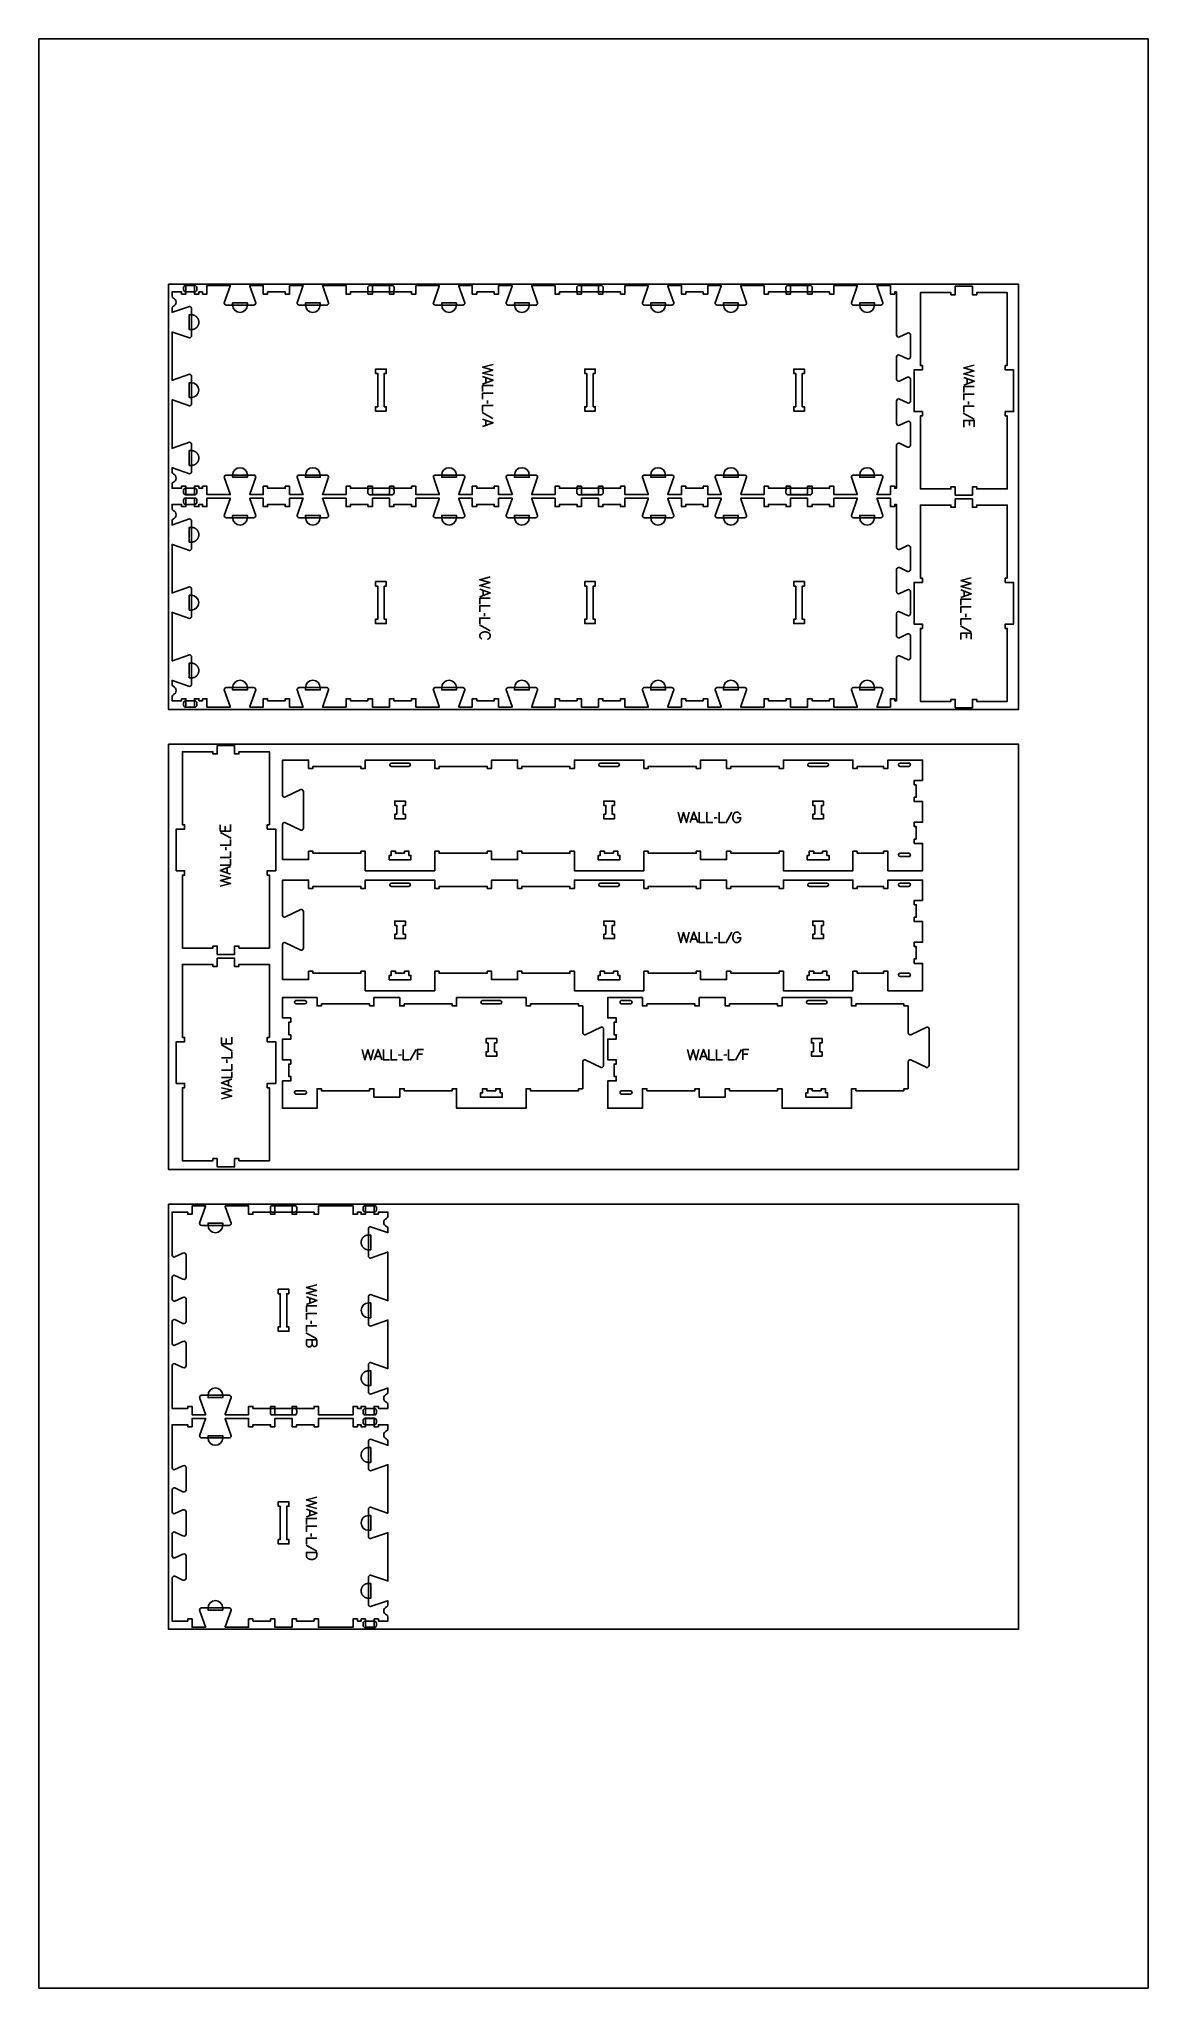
# Model space of a CAD drawing. Extents: x -34195 to -31012, y -10461 to -4867.
import ezdxf

# ---------------------------------------------------------------- set-up
doc = ezdxf.new("R2010")
doc.units = 0
for name, color, linetype in [('0_SHEET_SPRUCEPLY_2440X122', 1, 'CONTINUOUS'), ('1_ANYTOOL_1MMDEEP_LABELS_S', 2, 'CONTINUOUS'), ('3_ANYTOOL_CUTTHROUGH_INSID', 4, 'CONTINUOUS'), ('4_ANYTOOL_CUTTHROUGH_OUTSI', 5, 'CONTINUOUS'), ('5_ANYTOOL_HALF_MILL_9MM_IN', 3, 'CONTINUOUS'), ('DONOTCUT', 18, 'CONTINUOUS')]:
    doc.layers.add(name, color=color, linetype=linetype)

msp = doc.modelspace()

# ---------------------------------------------------------------- linework, layer by layer
at = {"layer": '0_SHEET_SPRUCEPLY_2440X122'}
for points in [[(-33823.6, -5571.2), (-33823.6, -6791.2), (-31383.6, -6791.2), (-31383.6, -5571.2)], [(-33823.6, -6891.2), (-33823.6, -8111.2), (-31383.6, -8111.2), (-31383.6, -6891.2)], [(-33823.6, -8211.2), (-33823.6, -9431.2), (-31383.6, -9431.2), (-31383.6, -8211.2)]]:
    msp.add_lwpolyline(points, close=True, dxfattribs=at)
at = {"layer": '1_ANYTOOL_1MMDEEP_LABELS_S'}
for points in [[(-32892, -5801.2), (-32922, -5808.9), (-32892.9, -5817.4), (-32922, -5825.8), (-32892, -5833.3)], [(-31510.9, -5803.7), (-31540.9, -5811.4), (-31511.8, -5819.9), (-31540.9, -5828.3), (-31510.9, -5835.8)], [(-32922, -5835.9), (-32892, -5846.8), (-32922, -5857.9)], [(-32892, -5862.1), (-32922, -5862.1), (-32922, -5879.2)], [(-32912.4, -5839.4), (-32912.4, -5854.3)], [(-31540.9, -5838.4), (-31510.9, -5849.3), (-31540.9, -5860.4)], [(-31510.9, -5864.6), (-31540.9, -5864.6), (-31540.9, -5881.7)], [(-31531.3, -5841.9), (-31531.3, -5856.8)], [(-32892, -5884), (-32922, -5884), (-32922, -5901.1)], [(-32892, -5918.8), (-32922, -5918.8), (-32922, -5935.9)], [(-32908.1, -5913.7), (-32908.2, -5904.9)], [(-31510.9, -5886.5), (-31540.9, -5886.5), (-31540.9, -5903.6)], [(-31510.9, -5921.3), (-31540.9, -5921.3), (-31540.9, -5938.4)], [(-31527, -5916.2), (-31527.1, -5907.4)], [(-32892.5, -5956.1), (-32923.2, -5938.9)], [(-32922, -5957.8), (-32892, -5968.7), (-32922, -5979.7)], [(-32912.4, -5961.3), (-32912.4, -5976.2)], [(-31511.4, -5958.6), (-31542.1, -5941.4)], [(-31540.9, -5981), (-31540.9, -5962), (-31510.9, -5962), (-31510.9, -5979.8)], [(-31524.8, -5976.7), (-31524.8, -5962)], [(-32900, -6411.2), (-32930, -6418.9), (-32900.9, -6427.4), (-32930, -6435.9), (-32900, -6443.4)], [(-31519.1, -6413.7), (-31549.1, -6421.4), (-31520, -6429.9), (-31549.1, -6438.3), (-31519.1, -6445.8)], [(-32930, -6445.9), (-32900, -6456.8), (-32930, -6467.9)], [(-32900, -6472.2), (-32930, -6472.2), (-32930, -6489.3)], [(-32920.4, -6449.4), (-32920.4, -6464.3)], [(-31549.1, -6448.4), (-31519.1, -6459.3), (-31549.1, -6470.4)], [(-31519.1, -6474.6), (-31549.1, -6474.6), (-31549.1, -6491.7)], [(-31539.6, -6451.9), (-31539.6, -6466.8)], [(-32900, -6494), (-32930, -6494), (-32930, -6511.1)], [(-32900, -6528.9), (-32930, -6528.9), (-32930, -6546)], [(-32916.1, -6523.7), (-32916.2, -6514.9)], [(-31519.1, -6496.5), (-31549.1, -6496.5), (-31549.1, -6513.6)], [(-31519.1, -6531.3), (-31549.1, -6531.3), (-31549.1, -6548.4)], [(-31535.2, -6526.2), (-31535.3, -6517.4)], [(-32900.4, -6566.1), (-32931.2, -6548.9)], [(-32907.5, -6589.7), (-32907.1, -6589.6), (-32906.7, -6589.4), (-32906.3, -6589.2), (-32905.9, -6589), (-32905.5, -6588.8), (-32905.2, -6588.6), (-32904.8, -6588.4), (-32904.5, -6588.2), (-32904.2, -6587.9), (-32903.8, -6587.7), (-32903.5, -6587.4), (-32903.2, -6587.1), (-32902.9, -6586.9), (-32902.6, -6586.6), (-32902.4, -6586.3), (-32902.1, -6586), (-32902, -6585.8), (-32901.8, -6585.7), (-32901.7, -6585.5), (-32901.6, -6585.3), (-32901.5, -6585.2), (-32901.4, -6585), (-32901.3, -6584.8), (-32901.2, -6584.6), (-32901.1, -6584.5), (-32901, -6584.3), (-32900.9, -6584.1), (-32900.8, -6583.9), (-32900.7, -6583.8), (-32900.6, -6583.6), (-32900.6, -6583.4), (-32900.5, -6583.2), (-32900.4, -6583), (-32900.4, -6582.8), (-32900.3, -6582.6), (-32900.3, -6582.4), (-32900.2, -6582.2), (-32900.2, -6582), (-32900.1, -6581.8), (-32900.1, -6581.6), (-32900.1, -6581.4), (-32900, -6581.2), (-32900, -6581), (-32900, -6580.7), (-32900, -6580.5), (-32900, -6580.3), (-32900, -6580.1), (-32900, -6579.9), (-32900, -6579.5), (-32900, -6579.2), (-32900, -6578.8), (-32900, -6578.5), (-32900.1, -6578.2), (-32900.1, -6577.9), (-32900.2, -6577.6), (-32900.3, -6577.3), (-32900.3, -6577), (-32900.4, -6576.7), (-32900.5, -6576.4), (-32900.6, -6576.1), (-32900.7, -6575.8), (-32900.8, -6575.7), (-32900.9, -6575.5), (-32900.9, -6575.4), (-32901, -6575.3), (-32901.1, -6575.1), (-32901.1, -6575), (-32901.2, -6574.9), (-32901.3, -6574.8), (-32901.4, -6574.6), (-32901.5, -6574.5), (-32901.5, -6574.4), (-32901.6, -6574.3), (-32901.7, -6574.1), (-32901.8, -6574), (-32902, -6573.8), (-32902.2, -6573.5), (-32902.4, -6573.3), (-32902.6, -6573.1), (-32902.8, -6572.9), (-32903.1, -6572.7), (-32903.3, -6572.5), (-32903.6, -6572.3), (-32903.8, -6572.1), (-32904.1, -6571.9), (-32904.4, -6571.7), (-32904.7, -6571.5), (-32905.3, -6571.2), (-32905.9, -6570.9), (-32906.5, -6570.6), (-32907.1, -6570.3), (-32907.7, -6570), (-32908.3, -6569.8), (-32908.9, -6569.6), (-32909.6, -6569.4), (-32910.2, -6569.3), (-32910.9, -6569.1), (-32911.6, -6569), (-32912.2, -6568.9), (-32912.9, -6568.8), (-32913.6, -6568.8), (-32914.3, -6568.7), (-32915, -6568.7), (-32915.7, -6568.7), (-32916.4, -6568.8), (-32917, -6568.8), (-32917.7, -6568.9), (-32918.4, -6569), (-32919.1, -6569.1), (-32919.7, -6569.3), (-32920, -6569.3), (-32920.4, -6569.4), (-32920.7, -6569.5), (-32921, -6569.6), (-32921.3, -6569.7), (-32921.6, -6569.8), (-32921.9, -6569.9), (-32922.3, -6570.1), (-32922.9, -6570.3), (-32923.5, -6570.6), (-32924.1, -6570.9), (-32924.7, -6571.2), (-32925.3, -6571.6), (-32925.6, -6571.8), (-32925.8, -6571.9), (-32926.1, -6572.1), (-32926.4, -6572.3), (-32926.6, -6572.5), (-32926.9, -6572.7), (-32927.1, -6573), (-32927.3, -6573.2), (-32927.5, -6573.4), (-32927.8, -6573.6), (-32927.9, -6573.9), (-32928, -6574), (-32928.1, -6574.1), (-32928.2, -6574.2), (-32928.3, -6574.4), (-32928.4, -6574.5), (-32928.5, -6574.6), (-32928.6, -6574.8), (-32928.6, -6574.9), (-32928.7, -6575), (-32928.8, -6575.2), (-32928.9, -6575.3), (-32928.9, -6575.4), (-32929.1, -6575.7), (-32929.2, -6576), (-32929.3, -6576.3), (-32929.4, -6576.6), (-32929.5, -6576.9), (-32929.6, -6577.2), (-32929.7, -6577.5), (-32929.7, -6577.8), (-32929.8, -6578.1), (-32929.9, -6578.5), (-32929.9, -6578.8), (-32929.9, -6579.1), (-32930, -6579.5), (-32930, -6579.8), (-32930, -6580.2), (-32930, -6580.6), (-32929.9, -6581), (-32929.9, -6581.1), (-32929.9, -6581.3), (-32929.9, -6581.5), (-32929.9, -6581.7), (-32929.8, -6581.9), (-32929.8, -6582), (-32929.8, -6582.2), (-32929.7, -6582.4), (-32929.7, -6582.6), (-32929.7, -6582.7), (-32929.6, -6582.9), (-32929.6, -6583.1), (-32929.5, -6583.2), (-32929.5, -6583.4), (-32929.4, -6583.5), (-32929.3, -6583.7), (-32929.3, -6583.8), (-32929.2, -6584), (-32929.1, -6584.2), (-32929.1, -6584.3), (-32929, -6584.5), (-32928.9, -6584.6), (-32928.8, -6584.7), (-32928.7, -6584.9), (-32928.6, -6585), (-32928.5, -6585.2), (-32928.4, -6585.3), (-32928.3, -6585.4), (-32928.1, -6585.7), (-32927.9, -6586), (-32927.7, -6586.2), (-32927.5, -6586.5), (-32927.2, -6586.7), (-32927, -6586.9), (-32926.7, -6587.2), (-32926.5, -6587.4), (-32926.2, -6587.6), (-32925.9, -6587.8), (-32925.7, -6588.1), (-32925.4, -6588.3), (-32925.1, -6588.5), (-32924.8, -6588.7), (-32924.5, -6588.8), (-32924.1, -6589)], [(-31519.6, -6568.6), (-31550.4, -6551.4)], [(-31549.1, -6591), (-31549.1, -6572), (-31519.1, -6572), (-31519.1, -6589.8)], [(-31533, -6586.7), (-31533, -6572)], [(-32361, -7086.1), (-32353.3, -7116.1), (-32344.8, -7087), (-32336.3, -7116.1), (-32328.8, -7086.1)], [(-32326.3, -7116.1), (-32315.4, -7086.1), (-32304.3, -7116.1)], [(-32300, -7086.1), (-32300, -7116.1), (-32282.9, -7116.1)], [(-32278.2, -7086.1), (-32278.2, -7116.1), (-32261.1, -7116.1)], [(-32248.5, -7102.2), (-32257.3, -7102.3)], [(-32243.3, -7086.1), (-32243.3, -7116.1), (-32226.2, -7116.1)], [(-32206.1, -7086.5), (-32223.3, -7117.3)], [(-32190.9, -7102.3), (-32181.1, -7102.3), (-32181.1, -7103.1), (-32181.2, -7103.9), (-32181.2, -7104.3), (-32181.3, -7104.7), (-32181.3, -7105.1), (-32181.4, -7105.5), (-32181.5, -7105.8), (-32181.5, -7106.2), (-32181.6, -7106.5), (-32181.7, -7106.9), (-32181.8, -7107.2), (-32181.9, -7107.6), (-32182, -7107.9), (-32182.1, -7108.2), (-32182.2, -7108.5), (-32182.4, -7108.9), (-32182.5, -7109.2), (-32182.6, -7109.5), (-32182.8, -7109.8), (-32182.9, -7110), (-32183.1, -7110.3), (-32183.3, -7110.6), (-32183.4, -7110.9), (-32183.6, -7111.1), (-32183.8, -7111.4), (-32184, -7111.6), (-32184.2, -7111.9), (-32184.4, -7112.1), (-32184.6, -7112.3), (-32184.8, -7112.5), (-32185, -7112.8), (-32185.3, -7113), (-32185.5, -7113.2), (-32185.7, -7113.4), (-32185.9, -7113.6), (-32186.2, -7113.7), (-32186.4, -7113.9), (-32186.6, -7114.1), (-32186.8, -7114.2), (-32187.1, -7114.4), (-32187.3, -7114.6), (-32187.5, -7114.7), (-32187.8, -7114.8), (-32188, -7115), (-32188.3, -7115.1), (-32188.5, -7115.2), (-32188.7, -7115.3), (-32189, -7115.4), (-32189.2, -7115.5), (-32189.5, -7115.6), (-32189.7, -7115.7), (-32190, -7115.7), (-32190.2, -7115.8), (-32190.5, -7115.9), (-32190.7, -7115.9), (-32191, -7116), (-32191.2, -7116), (-32191.5, -7116), (-32191.7, -7116.1), (-32192, -7116.1), (-32192.2, -7116.1), (-32192.5, -7116.1), (-32192.8, -7116.1), (-32193, -7116.1), (-32193.3, -7116.1), (-32193.5, -7116.1), (-32193.8, -7116), (-32194, -7116), (-32194.3, -7115.9), (-32194.5, -7115.9), (-32194.8, -7115.8), (-32195, -7115.8), (-32195.3, -7115.7), (-32195.5, -7115.6), (-32195.8, -7115.5), (-32196, -7115.5), (-32196.2, -7115.4), (-32196.5, -7115.2), (-32196.7, -7115.1), (-32196.9, -7115), (-32197.2, -7114.9), (-32197.4, -7114.8), (-32197.6, -7114.6), (-32197.9, -7114.5), (-32198.1, -7114.3), (-32198.3, -7114.1), (-32198.6, -7114), (-32198.8, -7113.8), (-32199, -7113.6), (-32199.2, -7113.4), (-32199.4, -7113.2), (-32199.7, -7113), (-32199.9, -7112.8), (-32200.1, -7112.6), (-32200.3, -7112.4), (-32200.5, -7112.1), (-32200.7, -7111.9), (-32200.9, -7111.6), (-32201.1, -7111.4), (-32201.3, -7111.1), (-32201.4, -7110.8), (-32201.6, -7110.6), (-32201.7, -7110.3), (-32201.9, -7110), (-32202, -7109.7), (-32202.2, -7109.4), (-32202.3, -7109.1), (-32202.4, -7108.7), (-32202.5, -7108.4), (-32202.7, -7108.1), (-32202.8, -7107.7), (-32202.9, -7107.4), (-32203, -7107), (-32203, -7106.6), (-32203.1, -7106.2), (-32203.2, -7105.9), (-32203.2, -7105.5), (-32203.3, -7105.1), (-32203.4, -7104.7), (-32203.4, -7104.2), (-32203.5, -7103.4), (-32203.5, -7102.5), (-32203.5, -7101.6), (-32203.5, -7100.9), (-32203.5, -7100.2), (-32203.4, -7099.5), (-32203.3, -7098.9), (-32203.3, -7098.2), (-32203.1, -7097.5), (-32203, -7096.9), (-32202.8, -7096.2), (-32202.7, -7095.6), (-32202.5, -7094.9), (-32202.3, -7094.3), (-32202, -7093.6), (-32201.7, -7093), (-32201.5, -7092.4), (-32201.2, -7091.7), (-32200.8, -7091.1), (-32200.7, -7090.8), (-32200.5, -7090.5), (-32200.3, -7090.2), (-32200.1, -7089.9), (-32199.9, -7089.6), (-32199.8, -7089.5), (-32199.7, -7089.4), (-32199.6, -7089.3), (-32199.5, -7089.1), (-32199.4, -7089), (-32199.3, -7088.9), (-32199.2, -7088.8), (-32199, -7088.7), (-32198.9, -7088.5), (-32198.8, -7088.4), (-32198.7, -7088.3), (-32198.6, -7088.2), (-32198.4, -7088.1), (-32198.3, -7088), (-32198.2, -7087.9), (-32198.1, -7087.8), (-32197.9, -7087.7), (-32197.8, -7087.7), (-32197.7, -7087.6), (-32197.5, -7087.5), (-32197.4, -7087.4), (-32197.2, -7087.3), (-32197.1, -7087.2), (-32197, -7087.2), (-32196.8, -7087.1), (-32196.7, -7087), (-32196.5, -7087), (-32196.4, -7086.9), (-32196.2, -7086.8), (-32196.1, -7086.8), (-32195.9, -7086.7), (-32195.7, -7086.7), (-32195.4, -7086.6), (-32195.1, -7086.5), (-32194.8, -7086.4), (-32194.4, -7086.3), (-32194.1, -7086.2), (-32193.7, -7086.2), (-32193.3, -7086.1), (-32193, -7086.1), (-32192.6, -7086.1), (-32192.2, -7086.1), (-32191.8, -7086.1), (-32191.6, -7086.1), (-32191.4, -7086.1), (-32191.2, -7086.1), (-32190.9, -7086.1), (-32190.7, -7086.1), (-32190.5, -7086.1), (-32190.3, -7086.2), (-32190.1, -7086.2), (-32189.9, -7086.2), (-32189.7, -7086.3), (-32189.5, -7086.3), (-32189.3, -7086.4), (-32189.1, -7086.4), (-32188.9, -7086.5), (-32188.7, -7086.6), (-32188.6, -7086.6), (-32188.4, -7086.7), (-32188.2, -7086.8), (-32188, -7086.9), (-32187.8, -7086.9), (-32187.7, -7087), (-32187.5, -7087.1), (-32187.3, -7087.2), (-32187.2, -7087.3), (-32187, -7087.4), (-32186.9, -7087.6), (-32186.7, -7087.7), (-32186.6, -7087.8), (-32186.4, -7087.9), (-32186.3, -7088.1), (-32186.1, -7088.2), (-32186, -7088.3), (-32185.7, -7088.6), (-32185.4, -7088.9), (-32185.2, -7089.2), (-32184.9, -7089.5), (-32184.6, -7089.8), (-32184.4, -7090.1), (-32184.2, -7090.4), (-32183.9, -7090.8), (-32183.7, -7091.1), (-32183.5, -7091.4), (-32183.3, -7091.7), (-32183.1, -7092.1), (-32182.9, -7092.4), (-32182.7, -7092.8), (-32182.5, -7093.1), (-32182.3, -7093.5)], [(-33645.2, -7121.6), (-33645.2, -7140.6), (-33675.2, -7140.6), (-33675.2, -7122.8)], [(-33674.7, -7144), (-33644, -7161.2)], [(-33661.3, -7125.9), (-33661.3, -7140.6)], [(-32322.8, -7106.5), (-32307.9, -7106.5)], [(-33675.2, -7181.3), (-33645.2, -7181.3), (-33645.2, -7164.2)], [(-33675.2, -7216.1), (-33645.2, -7216.1), (-33645.2, -7199)], [(-33659.1, -7186.4), (-33659, -7195.2)], [(-33675.2, -7238), (-33645.2, -7238), (-33645.2, -7220.9)], [(-33645.2, -7264.2), (-33675.2, -7253.3), (-33645.2, -7242.2)], [(-33675.2, -7298.9), (-33645.2, -7291.2), (-33674.3, -7282.7), (-33645.2, -7274.3), (-33675.2, -7266.8)], [(-33654.8, -7260.7), (-33654.8, -7245.8)], [(-32361, -7430.4), (-32353.3, -7460.4), (-32344.8, -7431.3), (-32336.3, -7460.4), (-32328.8, -7430.4)], [(-32326.3, -7460.4), (-32315.4, -7430.4), (-32304.3, -7460.4)], [(-32300, -7430.4), (-32300, -7460.4), (-32282.9, -7460.4)], [(-32278.2, -7430.4), (-32278.2, -7460.4), (-32261.1, -7460.4)], [(-32243.3, -7430.4), (-32243.3, -7460.4), (-32226.2, -7460.4)], [(-32206.1, -7430.9), (-32223.3, -7461.6)], [(-32190.9, -7446.6), (-32181.1, -7446.6), (-32181.1, -7447.5), (-32181.2, -7448.3), (-32181.2, -7448.7), (-32181.3, -7449.1), (-32181.3, -7449.4), (-32181.4, -7449.8), (-32181.5, -7450.2), (-32181.5, -7450.5), (-32181.6, -7450.9), (-32181.7, -7451.2), (-32181.8, -7451.6), (-32181.9, -7451.9), (-32182, -7452.2), (-32182.1, -7452.6), (-32182.2, -7452.9), (-32182.4, -7453.2), (-32182.5, -7453.5), (-32182.6, -7453.8), (-32182.8, -7454.1), (-32182.9, -7454.4), (-32183.1, -7454.7), (-32183.3, -7454.9), (-32183.4, -7455.2), (-32183.6, -7455.5), (-32183.8, -7455.7), (-32184, -7456), (-32184.2, -7456.2), (-32184.4, -7456.4), (-32184.6, -7456.7), (-32184.8, -7456.9), (-32185, -7457.1), (-32185.3, -7457.3), (-32185.5, -7457.5), (-32185.7, -7457.7), (-32185.9, -7457.9), (-32186.2, -7458.1), (-32186.4, -7458.3), (-32186.6, -7458.4), (-32186.8, -7458.6), (-32187.1, -7458.7), (-32187.3, -7458.9), (-32187.5, -7459), (-32187.8, -7459.2), (-32188, -7459.3), (-32188.3, -7459.4), (-32188.5, -7459.5), (-32188.7, -7459.6), (-32189, -7459.7), (-32189.2, -7459.8), (-32189.5, -7459.9), (-32189.7, -7460), (-32190, -7460.1), (-32190.2, -7460.1), (-32190.5, -7460.2), (-32190.7, -7460.3), (-32191, -7460.3), (-32191.2, -7460.3), (-32191.5, -7460.4), (-32191.7, -7460.4), (-32192, -7460.4), (-32192.2, -7460.4), (-32192.5, -7460.4), (-32192.8, -7460.4), (-32193, -7460.4), (-32193.3, -7460.4), (-32193.5, -7460.4), (-32193.8, -7460.4), (-32194, -7460.3), (-32194.3, -7460.3), (-32194.5, -7460.2), (-32194.8, -7460.2), (-32195, -7460.1), (-32195.3, -7460), (-32195.5, -7460), (-32195.8, -7459.9), (-32196, -7459.8), (-32196.2, -7459.7), (-32196.5, -7459.6), (-32196.7, -7459.5), (-32196.9, -7459.3), (-32197.2, -7459.2), (-32197.4, -7459.1), (-32197.6, -7458.9), (-32197.9, -7458.8), (-32198.1, -7458.6), (-32198.3, -7458.5), (-32198.6, -7458.3), (-32198.8, -7458.1), (-32199, -7457.9), (-32199.2, -7457.8), (-32199.4, -7457.6), (-32199.7, -7457.4), (-32199.9, -7457.1), (-32200.1, -7456.9), (-32200.3, -7456.7), (-32200.5, -7456.5), (-32200.7, -7456.2), (-32200.9, -7456), (-32201.1, -7455.7), (-32201.3, -7455.5), (-32201.4, -7455.2), (-32201.6, -7454.9), (-32201.7, -7454.6), (-32201.9, -7454.3), (-32202, -7454), (-32202.2, -7453.7), (-32202.3, -7453.4), (-32202.4, -7453.1), (-32202.5, -7452.7), (-32202.7, -7452.4), (-32202.8, -7452), (-32202.9, -7451.7), (-32203, -7451.3), (-32203, -7451), (-32203.1, -7450.6), (-32203.2, -7450.2), (-32203.2, -7449.8), (-32203.3, -7449.4), (-32203.4, -7449), (-32203.4, -7448.6), (-32203.5, -7447.7), (-32203.5, -7446.8), (-32203.5, -7445.9), (-32203.5, -7445.2), (-32203.5, -7444.6), (-32203.4, -7443.9), (-32203.3, -7443.2), (-32203.3, -7442.5), (-32203.1, -7441.9), (-32203, -7441.2), (-32202.8, -7440.6), (-32202.7, -7439.9), (-32202.5, -7439.3), (-32202.3, -7438.6), (-32202, -7438), (-32201.7, -7437.3), (-32201.5, -7436.7), (-32201.2, -7436.1), (-32200.8, -7435.4), (-32200.7, -7435.1), (-32200.5, -7434.8), (-32200.3, -7434.5), (-32200.1, -7434.3), (-32199.9, -7434), (-32199.8, -7433.9), (-32199.7, -7433.7), (-32199.6, -7433.6), (-32199.5, -7433.5), (-32199.4, -7433.3), (-32199.3, -7433.2), (-32199.2, -7433.1), (-32199, -7433), (-32198.9, -7432.9), (-32198.8, -7432.8), (-32198.7, -7432.7), (-32198.6, -7432.6), (-32198.4, -7432.5), (-32198.3, -7432.4), (-32198.2, -7432.3), (-32198.1, -7432.2), (-32197.9, -7432.1), (-32197.8, -7432), (-32197.7, -7431.9), (-32197.5, -7431.8), (-32197.4, -7431.7), (-32197.2, -7431.7), (-32197.1, -7431.6), (-32197, -7431.5), (-32196.8, -7431.4), (-32196.7, -7431.4), (-32196.5, -7431.3), (-32196.4, -7431.2), (-32196.2, -7431.2), (-32196.1, -7431.1), (-32195.9, -7431), (-32195.7, -7431), (-32195.4, -7430.9), (-32195.1, -7430.8), (-32194.8, -7430.7), (-32194.4, -7430.6), (-32194.1, -7430.6), (-32193.7, -7430.5), (-32193.3, -7430.5), (-32193, -7430.4), (-32192.6, -7430.4), (-32192.2, -7430.4), (-32191.8, -7430.4), (-32191.6, -7430.4), (-32191.4, -7430.4), (-32191.2, -7430.4), (-32190.9, -7430.4), (-32190.7, -7430.5), (-32190.5, -7430.5), (-32190.3, -7430.5), (-32190.1, -7430.5), (-32189.9, -7430.6), (-32189.7, -7430.6), (-32189.5, -7430.7), (-32189.3, -7430.7), (-32189.1, -7430.8), (-32188.9, -7430.8), (-32188.7, -7430.9), (-32188.6, -7431), (-32188.4, -7431), (-32188.2, -7431.1), (-32188, -7431.2), (-32187.8, -7431.3), (-32187.7, -7431.4), (-32187.5, -7431.5), (-32187.3, -7431.6), (-32187.2, -7431.7), (-32187, -7431.8), (-32186.9, -7431.9), (-32186.7, -7432), (-32186.6, -7432.1), (-32186.4, -7432.3), (-32186.3, -7432.4), (-32186.1, -7432.5), (-32186, -7432.7), (-32185.7, -7433), (-32185.4, -7433.2), (-32185.2, -7433.5), (-32184.9, -7433.8), (-32184.6, -7434.1), (-32184.4, -7434.5), (-32184.2, -7434.8), (-32183.9, -7435.1), (-32183.7, -7435.4), (-32183.5, -7435.7), (-32183.3, -7436.1), (-32183.1, -7436.4), (-32182.9, -7436.8), (-32182.7, -7437.1), (-32182.5, -7437.5), (-32182.3, -7437.8)], [(-32322.8, -7450.8), (-32307.9, -7450.8)], [(-32248.5, -7446.5), (-32257.3, -7446.6)], [(-33641.8, -7731.6), (-33641.8, -7750.6), (-33671.8, -7750.6), (-33671.8, -7732.8)], [(-33671.8, -7791.3), (-33641.8, -7791.3), (-33641.8, -7774.2)], [(-33671.3, -7754), (-33640.5, -7771.2)], [(-33657.8, -7735.9), (-33657.8, -7750.6)], [(-33267.5, -7766.9), (-33259.8, -7796.9), (-33251.3, -7767.8), (-33242.8, -7796.9), (-33235.3, -7766.9)], [(-33232.8, -7796.9), (-33221.9, -7766.9), (-33210.8, -7796.9)], [(-33206.5, -7766.9), (-33206.5, -7796.9), (-33189.4, -7796.9)], [(-33184.7, -7766.9), (-33184.7, -7796.9), (-33167.6, -7796.9)], [(-33149.8, -7766.9), (-33149.8, -7796.9), (-33132.7, -7796.9)], [(-33112.6, -7767.4), (-33129.8, -7798.2)], [(-33091.3, -7766.9), (-33109, -7766.9), (-33109, -7796.9)], [(-32333.4, -7766.9), (-32325.7, -7796.9), (-32317.3, -7767.8), (-32308.8, -7796.9), (-32301.3, -7766.9)], [(-32298.7, -7796.9), (-32287.8, -7766.9), (-32276.8, -7796.9)], [(-32272.5, -7766.9), (-32272.5, -7796.9), (-32255.4, -7796.9)], [(-32250.7, -7766.9), (-32250.7, -7796.9), (-32233.6, -7796.9)], [(-32215.8, -7766.9), (-32215.8, -7796.9), (-32198.7, -7796.9)], [(-32178.5, -7767.4), (-32195.7, -7798.2)], [(-32157.3, -7766.9), (-32174.9, -7766.9), (-32174.9, -7796.9)], [(-33671.8, -7826.1), (-33641.8, -7826.1), (-33641.8, -7809)], [(-33655.7, -7796.4), (-33655.6, -7805.2)], [(-33229.3, -7787.4), (-33214.4, -7787.4)], [(-33155, -7783), (-33163.8, -7783.1)], [(-33094.5, -7780.9), (-33109, -7780.9)], [(-32295.2, -7787.4), (-32280.3, -7787.4)], [(-32220.9, -7783), (-32229.7, -7783.1)], [(-32160.4, -7780.9), (-32174.9, -7780.9)], [(-33671.8, -7848), (-33641.8, -7848), (-33641.8, -7830.9)], [(-33641.8, -7874.2), (-33671.8, -7863.3), (-33641.8, -7852.2)], [(-33671.8, -7908.9), (-33641.8, -7901.2), (-33670.9, -7892.7), (-33641.8, -7884.3), (-33671.8, -7876.8)], [(-33651.3, -7870.7), (-33651.3, -7855.8)], [(-33397.7, -8442.2), (-33427.7, -8449.9), (-33398.6, -8458.4), (-33427.7, -8466.9), (-33397.7, -8474.4)], [(-33427.7, -8476.9), (-33397.7, -8487.8), (-33427.7, -8498.9)], [(-33418.2, -8480.4), (-33418.2, -8495.3)], [(-33397.7, -8503.2), (-33427.7, -8503.2), (-33427.7, -8520.3)], [(-33397.7, -8525), (-33427.7, -8525), (-33427.7, -8542.1)], [(-33413.9, -8554.7), (-33413.9, -8545.9)], [(-33398.2, -8597.1), (-33429, -8579.9)], [(-33397.7, -8600.5), (-33427.7, -8600.5), (-33427.7, -8610.2), (-33427.8, -8612.8), (-33427.8, -8613), (-33427.8, -8613.2), (-33427.8, -8613.4), (-33427.8, -8613.7), (-33427.8, -8613.9), (-33427.8, -8614.1), (-33427.8, -8614.3), (-33427.7, -8614.5), (-33427.7, -8614.7), (-33427.6, -8614.9), (-33427.6, -8615.1), (-33427.5, -8615.3), (-33427.5, -8615.5), (-33427.4, -8615.7), (-33427.3, -8615.9), (-33427.3, -8616), (-33427.2, -8616.2), (-33427.1, -8616.4), (-33427, -8616.6), (-33426.9, -8616.7), (-33426.8, -8616.9), (-33426.7, -8617.1), (-33426.5, -8617.2), (-33426.4, -8617.4), (-33426.3, -8617.5), (-33426.2, -8617.7), (-33426, -8617.8), (-33425.9, -8618), (-33425.7, -8618.1), (-33425.6, -8618.3), (-33425.4, -8618.4), (-33425.2, -8618.5), (-33425.1, -8618.7), (-33424.9, -8618.8), (-33424.7, -8618.9), (-33424.6, -8619), (-33424.4, -8619.1), (-33424.2, -8619.2), (-33424, -8619.3), (-33423.8, -8619.4), (-33423.7, -8619.5), (-33423.5, -8619.6), (-33423.3, -8619.7), (-33423.1, -8619.8), (-33422.9, -8619.9), (-33422.7, -8619.9), (-33422.6, -8620), (-33422.4, -8620.1), (-33422.2, -8620.1), (-33422, -8620.2), (-33421.8, -8620.3), (-33421.6, -8620.3), (-33421.4, -8620.4), (-33421.2, -8620.4), (-33421, -8620.4), (-33420.8, -8620.5), (-33420.6, -8620.5), (-33420.4, -8620.5), (-33420.2, -8620.6), (-33420, -8620.6), (-33419.8, -8620.6), (-33419.6, -8620.6), (-33419.4, -8620.6), (-33419.2, -8620.6), (-33419, -8620.6), (-33418.7, -8620.6), (-33418.5, -8620.6), (-33418.2, -8620.6), (-33418, -8620.5), (-33417.8, -8620.5), (-33417.5, -8620.5), (-33417.3, -8620.4), (-33417.1, -8620.4), (-33416.9, -8620.3), (-33416.7, -8620.3), (-33416.5, -8620.2), (-33416.3, -8620.1), (-33416.1, -8620), (-33415.9, -8620), (-33415.7, -8619.9), (-33415.6, -8619.8), (-33415.5, -8619.8), (-33415.5, -8619.7), (-33415.4, -8619.7), (-33415.3, -8619.6), (-33415.2, -8619.6), (-33415.1, -8619.5), (-33415, -8619.5), (-33414.9, -8619.4), (-33414.9, -8619.4), (-33414.8, -8619.3), (-33414.7, -8619.2), (-33414.6, -8619.2), (-33414.6, -8619.1), (-33414.5, -8619), (-33414.4, -8619), (-33414.3, -8618.9), (-33414.3, -8618.8), (-33414.2, -8618.8), (-33414.1, -8618.7), (-33414, -8618.6), (-33414, -8618.5), (-33413.9, -8618.4), (-33413.7, -8618.2), (-33413.6, -8618), (-33413.5, -8617.9), (-33413.4, -8617.7), (-33413.2, -8617.3), (-33412.9, -8617), (-33412.8, -8616.6), (-33412.6, -8616.2), (-33412.4, -8615.8), (-33412.2, -8615.4), (-33412.1, -8615), (-33412, -8614.6), (-33411.8, -8614.2), (-33411.7, -8613.7), (-33411.6, -8613.3), (-33411.5, -8612.9), (-33411.5, -8612.4), (-33411.4, -8612), (-33411.3, -8611.5), (-33411.3, -8611.1)], [(-33397.7, -8559.9), (-33427.7, -8559.9), (-33427.7, -8577)], [(-33411.4, -8600.5), (-33411.3, -8611.1), (-33411.3, -8611.5), (-33411.2, -8611.9), (-33411.2, -8612.3), (-33411.1, -8612.7), (-33411, -8613), (-33411, -8613.4), (-33410.9, -8613.8), (-33410.8, -8614.1), (-33410.7, -8614.5), (-33410.6, -8614.8), (-33410.5, -8615.2), (-33410.3, -8615.5), (-33410.2, -8615.8), (-33410, -8616.2), (-33409.9, -8616.5), (-33409.7, -8616.8), (-33409.7, -8616.9), (-33409.6, -8617), (-33409.6, -8617), (-33409.5, -8617.1), (-33409.5, -8617.2), (-33409.4, -8617.3), (-33409.4, -8617.3), (-33409.3, -8617.4), (-33409.3, -8617.5), (-33409.2, -8617.5), (-33409.2, -8617.6), (-33409.1, -8617.7), (-33409.1, -8617.7), (-33409, -8617.8), (-33408.9, -8617.9), (-33408.9, -8617.9), (-33408.8, -8618), (-33408.7, -8618), (-33408.7, -8618.1), (-33408.6, -8618.1), (-33408.5, -8618.2), (-33408.5, -8618.2), (-33408.4, -8618.3), (-33408.3, -8618.3), (-33408.2, -8618.4), (-33408.2, -8618.4), (-33408.1, -8618.5), (-33408, -8618.5), (-33407.9, -8618.6), (-33407.8, -8618.6), (-33407.8, -8618.7), (-33407.7, -8618.7), (-33407.6, -8618.7), (-33407.5, -8618.8), (-33407.3, -8618.8), (-33407.1, -8618.9), (-33406.9, -8619), (-33406.7, -8619), (-33406.5, -8619.1), (-33406.3, -8619.1), (-33406.1, -8619.2), (-33405.9, -8619.2), (-33405.7, -8619.2), (-33405.5, -8619.3), (-33405.2, -8619.3), (-33405, -8619.3), (-33404.7, -8619.3), (-33404.5, -8619.3), (-33404.2, -8619.3), (-33403.8, -8619.3), (-33403.6, -8619.3), (-33403.4, -8619.3), (-33403.2, -8619.3), (-33403.1, -8619.3), (-33402.9, -8619.2), (-33402.7, -8619.2), (-33402.5, -8619.2), (-33402.4, -8619.2), (-33402.2, -8619.1), (-33402, -8619.1), (-33401.9, -8619), (-33401.7, -8619), (-33401.5, -8619), (-33401.4, -8618.9), (-33401.2, -8618.8), (-33401.1, -8618.8), (-33400.9, -8618.7), (-33400.8, -8618.7), (-33400.7, -8618.6), (-33400.5, -8618.5), (-33400.4, -8618.5), (-33400.3, -8618.4), (-33400.2, -8618.3), (-33400, -8618.2), (-33399.9, -8618.1), (-33399.8, -8618), (-33399.7, -8617.9), (-33399.6, -8617.9), (-33399.5, -8617.8), (-33399.4, -8617.6), (-33399.3, -8617.5), (-33399.2, -8617.4), (-33399.1, -8617.3), (-33399, -8617.2), (-33398.9, -8617.1), (-33398.8, -8617), (-33398.7, -8616.8), (-33398.7, -8616.7), (-33398.6, -8616.6), (-33398.5, -8616.4), (-33398.4, -8616.3), (-33398.4, -8616.2), (-33398.3, -8616), (-33398.3, -8615.9), (-33398.2, -8615.7), (-33398.2, -8615.6), (-33398.1, -8615.4), (-33398.1, -8615.2), (-33398, -8615.1), (-33398, -8614.9), (-33397.9, -8614.7), (-33397.9, -8614.6), (-33397.9, -8614.4), (-33397.8, -8614.2), (-33397.8, -8614), (-33397.8, -8613.8), (-33397.8, -8613.6), (-33397.8, -8613.4), (-33397.8, -8613), (-33397.7, -8612.6), (-33397.7, -8600.5)], [(-33397.6, -9052.1), (-33427.6, -9059.8), (-33398.5, -9068.2), (-33427.6, -9076.7), (-33397.6, -9084.2)], [(-33427.6, -9086.8), (-33397.6, -9097.7), (-33427.6, -9108.7)], [(-33397.6, -9113), (-33427.6, -9113), (-33427.6, -9130.1)], [(-33418, -9090.2), (-33418, -9105.2)], [(-33397.6, -9134.8), (-33427.6, -9134.8), (-33427.6, -9151.9)], [(-33397.6, -9169.7), (-33427.6, -9169.7), (-33427.6, -9186.8)], [(-33413.7, -9164.6), (-33413.8, -9155.8)], [(-33398, -9206.9), (-33428.8, -9189.8)]]:
    msp.add_lwpolyline(points, dxfattribs=at)
msp.add_lwpolyline([(-33397.6, -9210.4), (-33427.6, -9210.4), (-33427.5, -9218.9), (-33427.5, -9219.3), (-33427.5, -9219.7), (-33427.4, -9220.1), (-33427.4, -9220.5), (-33427.3, -9220.9), (-33427.3, -9221.3), (-33427.2, -9221.6), (-33427.1, -9222), (-33427.1, -9222.3), (-33427, -9222.7), (-33426.9, -9223), (-33426.7, -9223.3), (-33426.6, -9223.6), (-33426.6, -9223.8), (-33426.5, -9223.9), (-33426.4, -9224.1), (-33426.3, -9224.2), (-33426.3, -9224.4), (-33426.2, -9224.5), (-33426.1, -9224.7), (-33426, -9224.8), (-33425.9, -9225), (-33425.9, -9225.1), (-33425.8, -9225.2), (-33425.7, -9225.4), (-33425.6, -9225.5), (-33425.5, -9225.6), (-33425.4, -9225.8), (-33425.3, -9225.9), (-33425.2, -9226), (-33425.1, -9226.1), (-33425, -9226.3), (-33424.9, -9226.4), (-33424.8, -9226.5), (-33424.6, -9226.6), (-33424.5, -9226.7), (-33424.4, -9226.8), (-33424.3, -9226.9), (-33424.2, -9227), (-33424, -9227.1), (-33423.9, -9227.2), (-33423.8, -9227.3), (-33423.6, -9227.4), (-33423.5, -9227.5), (-33423.4, -9227.6), (-33423.1, -9227.8), (-33422.8, -9228), (-33422.5, -9228.2), (-33421.9, -9228.5), (-33421.2, -9228.8), (-33420.6, -9229.1), (-33420, -9229.3), (-33419.3, -9229.5), (-33418.7, -9229.8), (-33418, -9230), (-33417.4, -9230.1), (-33416.7, -9230.3), (-33416, -9230.4), (-33415.4, -9230.5), (-33414.7, -9230.6), (-33414, -9230.7), (-33413.3, -9230.7), (-33412.6, -9230.8), (-33411.9, -9230.8), (-33411.3, -9230.8), (-33410.7, -9230.7), (-33410.1, -9230.7), (-33409.5, -9230.6), (-33409, -9230.5), (-33408.7, -9230.5), (-33408.4, -9230.4), (-33408.1, -9230.4), (-33407.8, -9230.3), (-33407.6, -9230.2), (-33407.3, -9230.2), (-33407, -9230.1), (-33406.7, -9230), (-33406.5, -9229.9), (-33406.2, -9229.8), (-33405.9, -9229.7), (-33405.7, -9229.6), (-33405.4, -9229.5), (-33405.1, -9229.4), (-33404.6, -9229.1), (-33404.1, -9228.9), (-33403.6, -9228.6), (-33403.1, -9228.3), (-33402.8, -9228.1), (-33402.5, -9227.9), (-33402.2, -9227.7), (-33401.9, -9227.5), (-33401.6, -9227.3), (-33401.4, -9227.1), (-33401.1, -9226.9), (-33400.9, -9226.6), (-33400.6, -9226.4), (-33400.4, -9226.2), (-33400.2, -9226), (-33400, -9225.7), (-33399.8, -9225.5), (-33399.6, -9225.3), (-33399.4, -9225), (-33399.3, -9224.8), (-33399.1, -9224.5), (-33399, -9224.3), (-33398.8, -9224), (-33398.7, -9223.8), (-33398.6, -9223.5), (-33398.5, -9223.2), (-33398.4, -9223), (-33398.3, -9222.7), (-33398.2, -9222.4), (-33398.1, -9222.1), (-33398, -9221.8), (-33398, -9221.6), (-33397.9, -9221.3), (-33397.9, -9221), (-33397.9, -9220.7), (-33397.9, -9220.4), (-33397.8, -9218), (-33397.7, -9215.5), (-33397.6, -9212.9)], close=True, dxfattribs=at)
at = {"layer": '3_ANYTOOL_CUTTHROUGH_INSID', "color": 4}
for points in [[(-33228.7, -5814.6), (-33198.4, -5814.6), (-33198.4, -5827.1), (-33204.4, -5827.1), (-33204.4, -5922.6), (-33198.4, -5922.6), (-33198.4, -5935.1), (-33228.9, -5935.1), (-33228.9, -5922.6), (-33222.9, -5922.6), (-33222.9, -5827.1), (-33228.9, -5827.1), (-33228.9, -5814.6)], [(-32628.7, -5814.6), (-32598.4, -5814.6), (-32598.4, -5827.1), (-32604.4, -5827.1), (-32604.4, -5922.6), (-32598.4, -5922.6), (-32598.4, -5935.1), (-32628.9, -5935.1), (-32628.9, -5922.6), (-32622.9, -5922.6), (-32622.9, -5827.1), (-32628.9, -5827.1), (-32628.9, -5814.6)], [(-32028.7, -5814.6), (-31998.4, -5814.6), (-31998.4, -5827.1), (-32004.4, -5827.1), (-32004.4, -5922.6), (-31998.4, -5922.6), (-31998.4, -5935.1), (-32028.9, -5935.1), (-32028.9, -5922.6), (-32022.9, -5922.6), (-32022.9, -5827.1), (-32028.9, -5827.1), (-32028.9, -5814.6)], [(-33228.7, -6545.1), (-33198.4, -6545.1), (-33198.4, -6532.6), (-33204.4, -6532.6), (-33204.4, -6437.1), (-33198.4, -6437.1), (-33198.4, -6424.6), (-33228.9, -6424.6), (-33228.9, -6437.1), (-33222.9, -6437.1), (-33222.9, -6532.6), (-33228.9, -6532.6), (-33228.9, -6545.1)], [(-32628.7, -6545.1), (-32598.4, -6545.1), (-32598.4, -6532.6), (-32604.4, -6532.6), (-32604.4, -6437.1), (-32598.4, -6437.1), (-32598.4, -6424.6), (-32628.9, -6424.6), (-32628.9, -6437.1), (-32622.9, -6437.1), (-32622.9, -6532.6), (-32628.9, -6532.6), (-32628.9, -6545.1)], [(-32028.7, -6545.1), (-31998.4, -6545.1), (-31998.4, -6532.6), (-32004.4, -6532.6), (-32004.4, -6437.1), (-31998.4, -6437.1), (-31998.4, -6424.6), (-32028.9, -6424.6), (-32028.9, -6437.1), (-32022.9, -6437.1), (-32022.9, -6532.6), (-32028.9, -6532.6), (-32028.9, -6545.1)], [(-33168.1, -7092.3), (-33168.1, -7066.8), (-33174.1, -7066.8), (-33174.1, -7054.3), (-33143.6, -7054.3), (-33143.6, -7066.8), (-33149.6, -7066.8), (-33149.6, -7092.3), (-33143.6, -7092.3), (-33143.6, -7104.8), (-33174.1, -7104.8), (-33174.1, -7092.3)], [(-32568.1, -7092.3), (-32568.1, -7066.8), (-32574.1, -7066.8), (-32574.1, -7054.3), (-32543.6, -7054.3), (-32543.6, -7066.8), (-32549.6, -7066.8), (-32549.6, -7092.3), (-32543.6, -7092.3), (-32543.6, -7104.8), (-32574.1, -7104.8), (-32574.1, -7092.3)], [(-31968.1, -7092.3), (-31968.1, -7066.8), (-31974.1, -7066.8), (-31974.1, -7054.3), (-31943.6, -7054.3), (-31943.6, -7066.8), (-31949.6, -7066.8), (-31949.6, -7092.3), (-31943.6, -7092.3), (-31943.6, -7104.8), (-31974.1, -7104.8), (-31974.1, -7092.3)], [(-33146.1, -7204.2), (-33146.1, -7198.2), (-33133.6, -7198.2), (-33133.6, -7210.2), (-33127.6, -7210.2), (-33127.6, -7222.7), (-33190.1, -7222.7), (-33190.1, -7210.2), (-33184.1, -7210.2), (-33184.1, -7198.2), (-33171.6, -7198.2), (-33171.6, -7204.2)], [(-32546.1, -7204.2), (-32546.1, -7198.2), (-32533.6, -7198.2), (-32533.6, -7210.2), (-32527.6, -7210.2), (-32527.6, -7222.7), (-32590.1, -7222.7), (-32590.1, -7210.2), (-32584.1, -7210.2), (-32584.1, -7198.2), (-32571.6, -7198.2), (-32571.6, -7204.2)], [(-31946.1, -7204.2), (-31946.1, -7198.2), (-31933.6, -7198.2), (-31933.6, -7210.2), (-31927.6, -7210.2), (-31927.6, -7222.7), (-31990.1, -7222.7), (-31990.1, -7210.2), (-31984.1, -7210.2), (-31984.1, -7198.2), (-31971.6, -7198.2), (-31971.6, -7204.2)], [(-33168.1, -7436.6), (-33168.1, -7411.1), (-33174.1, -7411.1), (-33174.1, -7398.6), (-33143.6, -7398.6), (-33143.6, -7411.1), (-33149.6, -7411.1), (-33149.6, -7436.6), (-33143.6, -7436.6), (-33143.6, -7449.1), (-33174.1, -7449.1), (-33174.1, -7436.6)], [(-32568.1, -7436.6), (-32568.1, -7411.1), (-32574.1, -7411.1), (-32574.1, -7398.6), (-32543.6, -7398.6), (-32543.6, -7411.1), (-32549.6, -7411.1), (-32549.6, -7436.6), (-32543.6, -7436.6), (-32543.6, -7449.1), (-32574.1, -7449.1), (-32574.1, -7436.6)], [(-31968.1, -7436.6), (-31968.1, -7411.1), (-31974.1, -7411.1), (-31974.1, -7398.6), (-31943.6, -7398.6), (-31943.6, -7411.1), (-31949.6, -7411.1), (-31949.6, -7436.6), (-31943.6, -7436.6), (-31943.6, -7449.1), (-31974.1, -7449.1), (-31974.1, -7436.6)], [(-33146.1, -7548.5), (-33146.1, -7542.5), (-33133.6, -7542.5), (-33133.6, -7554.5), (-33127.6, -7554.5), (-33127.6, -7567), (-33190.1, -7567), (-33190.1, -7554.5), (-33184.1, -7554.5), (-33184.1, -7542.5), (-33171.6, -7542.5), (-33171.6, -7548.5)], [(-32546.1, -7548.5), (-32546.1, -7542.5), (-32533.6, -7542.5), (-32533.6, -7554.5), (-32527.6, -7554.5), (-32527.6, -7567), (-32590.1, -7567), (-32590.1, -7554.5), (-32584.1, -7554.5), (-32584.1, -7542.5), (-32571.6, -7542.5), (-32571.6, -7548.5)], [(-31946.1, -7548.5), (-31946.1, -7542.5), (-31933.6, -7542.5), (-31933.6, -7554.5), (-31927.6, -7554.5), (-31927.6, -7567), (-31990.1, -7567), (-31990.1, -7554.5), (-31984.1, -7554.5), (-31984.1, -7542.5), (-31971.6, -7542.5), (-31971.6, -7548.5)], [(-32906, -7773.7), (-32906, -7748.2), (-32912, -7748.2), (-32912, -7735.7), (-32881.5, -7735.7), (-32881.5, -7748.2), (-32887.5, -7748.2), (-32887.5, -7773.7), (-32881.5, -7773.7), (-32881.5, -7786.2), (-32912, -7786.2), (-32912, -7773.7)], [(-31972, -7773.7), (-31972, -7748.2), (-31978, -7748.2), (-31978, -7735.7), (-31947.5, -7735.7), (-31947.5, -7748.2), (-31953.5, -7748.2), (-31953.5, -7773.7), (-31947.5, -7773.7), (-31947.5, -7786.2), (-31978, -7786.2), (-31978, -7773.7)], [(-32884, -7885.7), (-32884, -7879.7), (-32871.5, -7879.7), (-32871.5, -7891.7), (-32865.5, -7891.7), (-32865.5, -7904.2), (-32928, -7904.2), (-32928, -7891.7), (-32922, -7891.7), (-32922, -7879.7), (-32909.5, -7879.7), (-32909.5, -7885.7)], [(-31950, -7885.7), (-31950, -7879.7), (-31937.5, -7879.7), (-31937.5, -7891.7), (-31931.5, -7891.7), (-31931.5, -7904.2), (-31994, -7904.2), (-31994, -7891.7), (-31988, -7891.7), (-31988, -7879.7), (-31975.5, -7879.7), (-31975.5, -7885.7)], [(-33508.3, -8455.5), (-33478.1, -8455.5), (-33478.1, -8468), (-33484.1, -8468), (-33484.1, -8563.5), (-33478.1, -8563.5), (-33478.1, -8576), (-33508.6, -8576), (-33508.6, -8563.5), (-33502.6, -8563.5), (-33502.6, -8468), (-33508.6, -8468), (-33508.6, -8455.5)], [(-33508.3, -9186), (-33478.1, -9186), (-33478.1, -9173.5), (-33484.1, -9173.5), (-33484.1, -9078), (-33478.1, -9078), (-33478.1, -9065.5), (-33508.6, -9065.5), (-33508.6, -9078), (-33502.6, -9078), (-33502.6, -9173.5), (-33508.6, -9173.5), (-33508.6, -9186)]]:
    msp.add_lwpolyline(points, close=True, dxfattribs=at)
for points in [[(-33183.8, -6945.2), (-33133.8, -6945.2, -1), (-33133.8, -6954.7), (-33183.8, -6954.7, -1)], [(-32583.8, -6945.2), (-32533.8, -6945.2, -1), (-32533.8, -6954.7), (-32583.8, -6954.7, -1)], [(-31983.8, -6945.2), (-31933.8, -6945.2, -1), (-31933.8, -6954.7), (-31983.8, -6954.7, -1)], [(-31723.8, -6945.2), (-31698.1, -6945.2), (-31698, -6945.2), (-31697.9, -6945.2), (-31697.8, -6945.2), (-31697.7, -6945.2), (-31697.6, -6945.2), (-31697.5, -6945.3), (-31697.4, -6945.3), (-31697.3, -6945.3), (-31697.2, -6945.3), (-31697.1, -6945.3), (-31697, -6945.4), (-31696.9, -6945.4), (-31696.8, -6945.4), (-31696.7, -6945.5), (-31696.7, -6945.5), (-31696.6, -6945.6), (-31696.5, -6945.6), (-31696.4, -6945.7), (-31696.3, -6945.7), (-31696.2, -6945.8), (-31696.1, -6945.8), (-31696, -6945.9), (-31695.9, -6946), (-31695.8, -6946), (-31695.7, -6946.1), (-31695.7, -6946.2), (-31695.6, -6946.2), (-31695.5, -6946.3), (-31695.4, -6946.4), (-31695.3, -6946.5), (-31695.3, -6946.6), (-31695.2, -6946.6), (-31695.1, -6946.7), (-31695.1, -6946.8), (-31695, -6946.9), (-31694.9, -6947), (-31694.9, -6947.1), (-31694.8, -6947.2), (-31694.8, -6947.3), (-31694.7, -6947.4), (-31694.7, -6947.5), (-31694.6, -6947.6), (-31694.6, -6947.7), (-31694.5, -6947.8), (-31694.5, -6947.9), (-31694.4, -6948), (-31694.4, -6948.1), (-31694.4, -6948.2), (-31694.3, -6948.3), (-31694.3, -6948.5), (-31694.3, -6948.6), (-31694.2, -6948.7), (-31694.2, -6948.8), (-31694.2, -6948.9), (-31694.2, -6949), (-31694.2, -6949.1), (-31694.1, -6949.2), (-31694.1, -6949.3), (-31694.1, -6949.4), (-31694.1, -6949.5), (-31694.1, -6949.6), (-31694.1, -6949.7), (-31694.1, -6949.9), (-31694.1, -6950), (-31694.1, -6950.1), (-31694.1, -6950.2), (-31694.1, -6950.3), (-31694.1, -6950.4), (-31694.1, -6950.5), (-31694.1, -6950.6), (-31694.1, -6950.7), (-31694.2, -6950.8), (-31694.2, -6950.9), (-31694.2, -6951), (-31694.2, -6951.1), (-31694.2, -6951.3), (-31694.3, -6951.4), (-31694.3, -6951.5), (-31694.3, -6951.6), (-31694.4, -6951.7), (-31694.4, -6951.8), (-31694.4, -6951.9), (-31694.5, -6952), (-31694.5, -6952.1), (-31694.6, -6952.2), (-31694.6, -6952.3), (-31694.7, -6952.4), (-31694.7, -6952.5), (-31694.8, -6952.6), (-31694.8, -6952.7), (-31694.9, -6952.8), (-31694.9, -6952.9), (-31695, -6953), (-31695.1, -6953.1), (-31695.1, -6953.2), (-31695.2, -6953.3), (-31695.3, -6953.4), (-31695.3, -6953.4), (-31695.4, -6953.5), (-31695.5, -6953.6), (-31695.6, -6953.7), (-31695.7, -6953.8), (-31695.7, -6953.8), (-31695.8, -6953.9), (-31695.9, -6954), (-31696, -6954), (-31696.1, -6954.1), (-31696.2, -6954.2), (-31696.3, -6954.2), (-31696.4, -6954.3), (-31696.5, -6954.3), (-31696.6, -6954.4), (-31696.7, -6954.4), (-31696.7, -6954.4), (-31696.8, -6954.5), (-31696.9, -6954.5), (-31697, -6954.5), (-31697.1, -6954.6), (-31697.2, -6954.6), (-31697.3, -6954.6), (-31697.4, -6954.6), (-31697.5, -6954.7), (-31697.6, -6954.7), (-31697.7, -6954.7), (-31697.8, -6954.7), (-31697.9, -6954.7), (-31698, -6954.7), (-31698.1, -6954.7), (-31723.8, -6954.7, -1)], [(-31723.8, -7213.7, -1), (-31723.8, -7204.2), (-31698.1, -7204.2), (-31698, -7204.2), (-31697.9, -7204.2), (-31697.8, -7204.2), (-31697.7, -7204.2), (-31697.6, -7204.2), (-31697.5, -7204.3), (-31697.4, -7204.3), (-31697.3, -7204.3), (-31697.2, -7204.3), (-31697.1, -7204.3), (-31697, -7204.4), (-31696.9, -7204.4), (-31696.8, -7204.4), (-31696.7, -7204.5), (-31696.7, -7204.5), (-31696.6, -7204.6), (-31696.5, -7204.6), (-31696.4, -7204.7), (-31696.3, -7204.7), (-31696.2, -7204.8), (-31696.1, -7204.8), (-31696, -7204.9), (-31695.9, -7205), (-31695.8, -7205), (-31695.7, -7205.1), (-31695.7, -7205.2), (-31695.6, -7205.2), (-31695.5, -7205.3), (-31695.4, -7205.4), (-31695.3, -7205.5), (-31695.3, -7205.6), (-31695.2, -7205.6), (-31695.1, -7205.7), (-31695.1, -7205.8), (-31695, -7205.9), (-31694.9, -7206), (-31694.9, -7206.1), (-31694.8, -7206.2), (-31694.8, -7206.3), (-31694.7, -7206.4), (-31694.7, -7206.5), (-31694.6, -7206.6), (-31694.6, -7206.7), (-31694.5, -7206.8), (-31694.5, -7206.9), (-31694.4, -7207), (-31694.4, -7207.1), (-31694.4, -7207.2), (-31694.3, -7207.3), (-31694.3, -7207.5), (-31694.3, -7207.6), (-31694.2, -7207.7), (-31694.2, -7207.8), (-31694.2, -7207.9), (-31694.2, -7208), (-31694.2, -7208.1), (-31694.1, -7208.2), (-31694.1, -7208.3), (-31694.1, -7208.4), (-31694.1, -7208.5), (-31694.1, -7208.6), (-31694.1, -7208.7), (-31694.1, -7208.9), (-31694.1, -7209), (-31694.1, -7209.1), (-31694.1, -7209.2), (-31694.1, -7209.3), (-31694.1, -7209.4), (-31694.1, -7209.5), (-31694.1, -7209.6), (-31694.1, -7209.7), (-31694.2, -7209.8), (-31694.2, -7209.9), (-31694.2, -7210), (-31694.2, -7210.1), (-31694.2, -7210.3), (-31694.3, -7210.4), (-31694.3, -7210.5), (-31694.3, -7210.6), (-31694.4, -7210.7), (-31694.4, -7210.8), (-31694.4, -7210.9), (-31694.5, -7211), (-31694.5, -7211.1), (-31694.6, -7211.2), (-31694.6, -7211.3), (-31694.7, -7211.4), (-31694.7, -7211.5), (-31694.8, -7211.6), (-31694.8, -7211.7), (-31694.9, -7211.8), (-31694.9, -7211.9), (-31695, -7212), (-31695.1, -7212.1), (-31695.1, -7212.2), (-31695.2, -7212.3), (-31695.3, -7212.4), (-31695.3, -7212.4), (-31695.4, -7212.5), (-31695.5, -7212.6), (-31695.6, -7212.7), (-31695.7, -7212.8), (-31695.7, -7212.8), (-31695.8, -7212.9), (-31695.9, -7213), (-31696, -7213), (-31696.1, -7213.1), (-31696.2, -7213.2), (-31696.3, -7213.2), (-31696.4, -7213.3), (-31696.5, -7213.3), (-31696.6, -7213.4), (-31696.7, -7213.4), (-31696.7, -7213.4), (-31696.8, -7213.5), (-31696.9, -7213.5), (-31697, -7213.5), (-31697.1, -7213.6), (-31697.2, -7213.6), (-31697.3, -7213.6), (-31697.4, -7213.6), (-31697.5, -7213.7), (-31697.6, -7213.7), (-31697.7, -7213.7), (-31697.8, -7213.7), (-31697.9, -7213.7), (-31698, -7213.7), (-31698.1, -7213.7)], [(-33183.8, -7289.5), (-33133.8, -7289.5, -1), (-33133.8, -7299), (-33183.8, -7299, -1)], [(-32583.8, -7289.5), (-32533.8, -7289.5, -1), (-32533.8, -7299), (-32583.8, -7299, -1)], [(-31983.8, -7289.5), (-31933.8, -7289.5, -1), (-31933.8, -7299), (-31983.8, -7299, -1)], [(-31723.8, -7289.5), (-31698.1, -7289.5), (-31698, -7289.6), (-31697.9, -7289.6), (-31697.8, -7289.6), (-31697.7, -7289.6), (-31697.6, -7289.6), (-31697.5, -7289.6), (-31697.4, -7289.6), (-31697.3, -7289.6), (-31697.2, -7289.7), (-31697.1, -7289.7), (-31697, -7289.7), (-31696.9, -7289.7), (-31696.8, -7289.8), (-31696.7, -7289.8), (-31696.7, -7289.9), (-31696.6, -7289.9), (-31696.5, -7290), (-31696.4, -7290), (-31696.3, -7290.1), (-31696.2, -7290.1), (-31696.1, -7290.2), (-31696, -7290.2), (-31695.9, -7290.3), (-31695.8, -7290.4), (-31695.7, -7290.4), (-31695.7, -7290.5), (-31695.6, -7290.6), (-31695.5, -7290.7), (-31695.4, -7290.7), (-31695.3, -7290.8), (-31695.3, -7290.9), (-31695.2, -7291), (-31695.1, -7291.1), (-31695.1, -7291.2), (-31695, -7291.3), (-31694.9, -7291.4), (-31694.9, -7291.4), (-31694.8, -7291.5), (-31694.8, -7291.6), (-31694.7, -7291.7), (-31694.7, -7291.8), (-31694.6, -7291.9), (-31694.6, -7292), (-31694.5, -7292.2), (-31694.5, -7292.3), (-31694.4, -7292.4), (-31694.4, -7292.5), (-31694.4, -7292.6), (-31694.3, -7292.7), (-31694.3, -7292.8), (-31694.3, -7292.9), (-31694.2, -7293), (-31694.2, -7293.1), (-31694.2, -7293.2), (-31694.2, -7293.3), (-31694.2, -7293.4), (-31694.1, -7293.6), (-31694.1, -7293.7), (-31694.1, -7293.8), (-31694.1, -7293.9), (-31694.1, -7294), (-31694.1, -7294.1), (-31694.1, -7294.2), (-31694.1, -7294.3), (-31694.1, -7294.4), (-31694.1, -7294.5), (-31694.1, -7294.6), (-31694.1, -7294.7), (-31694.1, -7294.8), (-31694.1, -7294.9), (-31694.1, -7295), (-31694.2, -7295.2), (-31694.2, -7295.3), (-31694.2, -7295.4), (-31694.2, -7295.5), (-31694.2, -7295.6), (-31694.3, -7295.7), (-31694.3, -7295.8), (-31694.3, -7295.9), (-31694.4, -7296), (-31694.4, -7296.1), (-31694.4, -7296.2), (-31694.5, -7296.3), (-31694.5, -7296.4), (-31694.6, -7296.5), (-31694.6, -7296.7), (-31694.7, -7296.8), (-31694.7, -7296.9), (-31694.8, -7297), (-31694.8, -7297.1), (-31694.9, -7297.2), (-31694.9, -7297.2), (-31695, -7297.3), (-31695.1, -7297.4), (-31695.1, -7297.5), (-31695.2, -7297.6), (-31695.3, -7297.7), (-31695.3, -7297.8), (-31695.4, -7297.9), (-31695.5, -7297.9), (-31695.6, -7298), (-31695.7, -7298.1), (-31695.7, -7298.2), (-31695.8, -7298.2), (-31695.9, -7298.3), (-31696, -7298.4), (-31696.1, -7298.4), (-31696.2, -7298.5), (-31696.3, -7298.5), (-31696.4, -7298.6), (-31696.5, -7298.6), (-31696.6, -7298.7), (-31696.7, -7298.7), (-31696.7, -7298.8), (-31696.8, -7298.8), (-31696.9, -7298.9), (-31697, -7298.9), (-31697.1, -7298.9), (-31697.2, -7298.9), (-31697.3, -7299), (-31697.4, -7299), (-31697.5, -7299), (-31697.6, -7299), (-31697.7, -7299), (-31697.8, -7299), (-31697.9, -7299), (-31698, -7299), (-31698.1, -7299), (-31723.8, -7299, -1)], [(-31723.8, -7558, -1), (-31723.8, -7548.5), (-31698.1, -7548.5), (-31698, -7548.6), (-31697.9, -7548.6), (-31697.8, -7548.6), (-31697.7, -7548.6), (-31697.6, -7548.6), (-31697.5, -7548.6), (-31697.4, -7548.6), (-31697.3, -7548.6), (-31697.2, -7548.7), (-31697.1, -7548.7), (-31697, -7548.7), (-31696.9, -7548.7), (-31696.8, -7548.8), (-31696.7, -7548.8), (-31696.7, -7548.9), (-31696.6, -7548.9), (-31696.5, -7549), (-31696.4, -7549), (-31696.3, -7549.1), (-31696.2, -7549.1), (-31696.1, -7549.2), (-31696, -7549.2), (-31695.9, -7549.3), (-31695.8, -7549.4), (-31695.7, -7549.4), (-31695.7, -7549.5), (-31695.6, -7549.6), (-31695.5, -7549.7), (-31695.4, -7549.7), (-31695.3, -7549.8), (-31695.3, -7549.9), (-31695.2, -7550), (-31695.1, -7550.1), (-31695.1, -7550.2), (-31695, -7550.3), (-31694.9, -7550.4), (-31694.9, -7550.4), (-31694.8, -7550.5), (-31694.8, -7550.6), (-31694.7, -7550.7), (-31694.7, -7550.8), (-31694.6, -7550.9), (-31694.6, -7551), (-31694.5, -7551.2), (-31694.5, -7551.3), (-31694.4, -7551.4), (-31694.4, -7551.5), (-31694.4, -7551.6), (-31694.3, -7551.7), (-31694.3, -7551.8), (-31694.3, -7551.9), (-31694.2, -7552), (-31694.2, -7552.1), (-31694.2, -7552.2), (-31694.2, -7552.3), (-31694.2, -7552.4), (-31694.1, -7552.6), (-31694.1, -7552.7), (-31694.1, -7552.8), (-31694.1, -7552.9), (-31694.1, -7553), (-31694.1, -7553.1), (-31694.1, -7553.2), (-31694.1, -7553.3), (-31694.1, -7553.4), (-31694.1, -7553.5), (-31694.1, -7553.6), (-31694.1, -7553.7), (-31694.1, -7553.8), (-31694.1, -7553.9), (-31694.1, -7554), (-31694.2, -7554.2), (-31694.2, -7554.3), (-31694.2, -7554.4), (-31694.2, -7554.5), (-31694.2, -7554.6), (-31694.3, -7554.7), (-31694.3, -7554.8), (-31694.3, -7554.9), (-31694.4, -7555), (-31694.4, -7555.1), (-31694.4, -7555.2), (-31694.5, -7555.3), (-31694.5, -7555.4), (-31694.6, -7555.5), (-31694.6, -7555.7), (-31694.7, -7555.8), (-31694.7, -7555.9), (-31694.8, -7556), (-31694.8, -7556.1), (-31694.9, -7556.2), (-31694.9, -7556.2), (-31695, -7556.3), (-31695.1, -7556.4), (-31695.1, -7556.5), (-31695.2, -7556.6), (-31695.3, -7556.7), (-31695.3, -7556.8), (-31695.4, -7556.9), (-31695.5, -7556.9), (-31695.6, -7557), (-31695.7, -7557.1), (-31695.7, -7557.2), (-31695.8, -7557.2), (-31695.9, -7557.3), (-31696, -7557.4), (-31696.1, -7557.4), (-31696.2, -7557.5), (-31696.3, -7557.5), (-31696.4, -7557.6), (-31696.5, -7557.6), (-31696.6, -7557.7), (-31696.7, -7557.7), (-31696.7, -7557.8), (-31696.8, -7557.8), (-31696.9, -7557.9), (-31697, -7557.9), (-31697.1, -7557.9), (-31697.2, -7557.9), (-31697.3, -7558), (-31697.4, -7558), (-31697.5, -7558), (-31697.6, -7558), (-31697.7, -7558), (-31697.8, -7558), (-31697.9, -7558), (-31698, -7558), (-31698.1, -7558)], [(-33431.8, -7626.7), (-33457.5, -7626.7), (-33457.6, -7626.7), (-33457.7, -7626.7), (-33457.8, -7626.7), (-33457.9, -7626.7), (-33458, -7626.7), (-33458.1, -7626.7), (-33458.2, -7626.8), (-33458.3, -7626.8), (-33458.4, -7626.8), (-33458.5, -7626.8), (-33458.6, -7626.9), (-33458.7, -7626.9), (-33458.8, -7626.9), (-33458.9, -7627), (-33459, -7627), (-33459.1, -7627), (-33459.2, -7627.1), (-33459.2, -7627.1), (-33459.3, -7627.2), (-33459.4, -7627.3), (-33459.5, -7627.3), (-33459.6, -7627.4), (-33459.7, -7627.4), (-33459.8, -7627.5), (-33459.9, -7627.6), (-33459.9, -7627.6), (-33460, -7627.7), (-33460.1, -7627.8), (-33460.2, -7627.9), (-33460.3, -7628), (-33460.3, -7628), (-33460.4, -7628.1), (-33460.5, -7628.2), (-33460.5, -7628.3), (-33460.6, -7628.4), (-33460.7, -7628.5), (-33460.7, -7628.6), (-33460.8, -7628.7), (-33460.9, -7628.8), (-33460.9, -7628.9), (-33461, -7629), (-33461, -7629.1), (-33461.1, -7629.2), (-33461.1, -7629.3), (-33461.1, -7629.4), (-33461.2, -7629.5), (-33461.2, -7629.6), (-33461.3, -7629.7), (-33461.3, -7629.8), (-33461.3, -7629.9), (-33461.3, -7630), (-33461.4, -7630.1), (-33461.4, -7630.3), (-33461.4, -7630.4), (-33461.4, -7630.5), (-33461.5, -7630.6), (-33461.5, -7630.7), (-33461.5, -7630.8), (-33461.5, -7630.9), (-33461.5, -7631), (-33461.5, -7631.1), (-33461.5, -7631.2), (-33461.5, -7631.3), (-33461.5, -7631.4), (-33461.5, -7631.5), (-33461.5, -7631.7), (-33461.5, -7631.8), (-33461.5, -7631.9), (-33461.5, -7632), (-33461.5, -7632.1), (-33461.5, -7632.2), (-33461.5, -7632.3), (-33461.4, -7632.4), (-33461.4, -7632.5), (-33461.4, -7632.6), (-33461.4, -7632.7), (-33461.3, -7632.8), (-33461.3, -7632.9), (-33461.3, -7633.1), (-33461.3, -7633.2), (-33461.2, -7633.3), (-33461.2, -7633.4), (-33461.1, -7633.5), (-33461.1, -7633.6), (-33461.1, -7633.7), (-33461, -7633.8), (-33461, -7633.9), (-33460.9, -7634), (-33460.9, -7634.1), (-33460.8, -7634.2), (-33460.7, -7634.3), (-33460.7, -7634.4), (-33460.6, -7634.5), (-33460.5, -7634.6), (-33460.5, -7634.7), (-33460.4, -7634.8), (-33460.3, -7634.8), (-33460.3, -7634.9), (-33460.2, -7635), (-33460.1, -7635.1), (-33460, -7635.2), (-33459.9, -7635.2), (-33459.9, -7635.3), (-33459.8, -7635.4), (-33459.7, -7635.4), (-33459.6, -7635.5), (-33459.5, -7635.6), (-33459.4, -7635.6), (-33459.3, -7635.7), (-33459.2, -7635.7), (-33459.2, -7635.8), (-33459.1, -7635.8), (-33459, -7635.9), (-33458.9, -7635.9), (-33458.8, -7636), (-33458.7, -7636), (-33458.6, -7636), (-33458.5, -7636.1), (-33458.4, -7636.1), (-33458.3, -7636.1), (-33458.2, -7636.1), (-33458.1, -7636.1), (-33458, -7636.2), (-33457.9, -7636.2), (-33457.8, -7636.2), (-33457.7, -7636.2), (-33457.6, -7636.2), (-33457.5, -7636.2), (-33431.8, -7636.2, 1)], [(-32921.8, -7626.7), (-32871.8, -7626.7, -1), (-32871.8, -7636.2), (-32921.8, -7636.2, -1)], [(-32497.7, -7626.7), (-32523.4, -7626.7), (-32523.5, -7626.7), (-32523.6, -7626.7), (-32523.7, -7626.7), (-32523.8, -7626.7), (-32523.9, -7626.7), (-32524, -7626.7), (-32524.1, -7626.8), (-32524.2, -7626.8), (-32524.3, -7626.8), (-32524.4, -7626.8), (-32524.5, -7626.9), (-32524.6, -7626.9), (-32524.7, -7626.9), (-32524.8, -7627), (-32524.9, -7627), (-32525, -7627), (-32525.1, -7627.1), (-32525.2, -7627.1), (-32525.3, -7627.2), (-32525.4, -7627.3), (-32525.5, -7627.3), (-32525.6, -7627.4), (-32525.6, -7627.4), (-32525.7, -7627.5), (-32525.8, -7627.6), (-32525.9, -7627.6), (-32526, -7627.7), (-32526.1, -7627.8), (-32526.1, -7627.9), (-32526.2, -7628), (-32526.3, -7628), (-32526.4, -7628.1), (-32526.4, -7628.2), (-32526.5, -7628.3), (-32526.6, -7628.4), (-32526.6, -7628.5), (-32526.7, -7628.6), (-32526.7, -7628.7), (-32526.8, -7628.8), (-32526.9, -7628.9), (-32526.9, -7629), (-32527, -7629.1), (-32527, -7629.2), (-32527, -7629.3), (-32527.1, -7629.4), (-32527.1, -7629.5), (-32527.2, -7629.6), (-32527.2, -7629.7), (-32527.2, -7629.8), (-32527.3, -7629.9), (-32527.3, -7630), (-32527.3, -7630.1), (-32527.3, -7630.3), (-32527.4, -7630.4), (-32527.4, -7630.5), (-32527.4, -7630.6), (-32527.4, -7630.7), (-32527.4, -7630.8), (-32527.4, -7630.9), (-32527.4, -7631), (-32527.5, -7631.1), (-32527.5, -7631.2), (-32527.5, -7631.3), (-32527.5, -7631.4), (-32527.5, -7631.5), (-32527.5, -7631.7), (-32527.5, -7631.8), (-32527.4, -7631.9), (-32527.4, -7632), (-32527.4, -7632.1), (-32527.4, -7632.2), (-32527.4, -7632.3), (-32527.4, -7632.4), (-32527.4, -7632.5), (-32527.3, -7632.6), (-32527.3, -7632.7), (-32527.3, -7632.8), (-32527.3, -7632.9), (-32527.2, -7633.1), (-32527.2, -7633.2), (-32527.2, -7633.3), (-32527.1, -7633.4), (-32527.1, -7633.5), (-32527, -7633.6), (-32527, -7633.7), (-32527, -7633.8), (-32526.9, -7633.9), (-32526.9, -7634), (-32526.8, -7634.1), (-32526.7, -7634.2), (-32526.7, -7634.3), (-32526.6, -7634.4), (-32526.6, -7634.5), (-32526.5, -7634.6), (-32526.4, -7634.7), (-32526.4, -7634.8), (-32526.3, -7634.8), (-32526.2, -7634.9), (-32526.1, -7635), (-32526.1, -7635.1), (-32526, -7635.2), (-32525.9, -7635.2), (-32525.8, -7635.3), (-32525.7, -7635.4), (-32525.6, -7635.4), (-32525.6, -7635.5), (-32525.5, -7635.6), (-32525.4, -7635.6), (-32525.3, -7635.7), (-32525.2, -7635.7), (-32525.1, -7635.8), (-32525, -7635.8), (-32524.9, -7635.9), (-32524.8, -7635.9), (-32524.7, -7636), (-32524.6, -7636), (-32524.5, -7636), (-32524.4, -7636.1), (-32524.3, -7636.1), (-32524.2, -7636.1), (-32524.1, -7636.1), (-32524, -7636.1), (-32523.9, -7636.2), (-32523.8, -7636.2), (-32523.7, -7636.2), (-32523.6, -7636.2), (-32523.5, -7636.2), (-32523.4, -7636.2), (-32497.7, -7636.2, 1)], [(-31987.7, -7626.7), (-31937.7, -7626.7, -1), (-31937.7, -7636.2), (-31987.7, -7636.2, -1)], [(-33431.8, -7895.2, 1), (-33431.8, -7885.7), (-33457.5, -7885.7), (-33457.6, -7885.7), (-33457.7, -7885.7), (-33457.8, -7885.7), (-33457.9, -7885.7), (-33458, -7885.7), (-33458.1, -7885.7), (-33458.2, -7885.8), (-33458.3, -7885.8), (-33458.4, -7885.8), (-33458.5, -7885.8), (-33458.6, -7885.9), (-33458.7, -7885.9), (-33458.8, -7885.9), (-33458.9, -7886), (-33459, -7886), (-33459.1, -7886), (-33459.2, -7886.1), (-33459.2, -7886.1), (-33459.3, -7886.2), (-33459.4, -7886.3), (-33459.5, -7886.3), (-33459.6, -7886.4), (-33459.7, -7886.4), (-33459.8, -7886.5), (-33459.9, -7886.6), (-33459.9, -7886.6), (-33460, -7886.7), (-33460.1, -7886.8), (-33460.2, -7886.9), (-33460.3, -7887), (-33460.3, -7887), (-33460.4, -7887.1), (-33460.5, -7887.2), (-33460.5, -7887.3), (-33460.6, -7887.4), (-33460.7, -7887.5), (-33460.7, -7887.6), (-33460.8, -7887.7), (-33460.9, -7887.8), (-33460.9, -7887.9), (-33461, -7888), (-33461, -7888.1), (-33461.1, -7888.2), (-33461.1, -7888.3), (-33461.1, -7888.4), (-33461.2, -7888.5), (-33461.2, -7888.6), (-33461.3, -7888.7), (-33461.3, -7888.8), (-33461.3, -7888.9), (-33461.3, -7889), (-33461.4, -7889.1), (-33461.4, -7889.3), (-33461.4, -7889.4), (-33461.4, -7889.5), (-33461.5, -7889.6), (-33461.5, -7889.7), (-33461.5, -7889.8), (-33461.5, -7889.9), (-33461.5, -7890), (-33461.5, -7890.1), (-33461.5, -7890.2), (-33461.5, -7890.3), (-33461.5, -7890.4), (-33461.5, -7890.5), (-33461.5, -7890.7), (-33461.5, -7890.8), (-33461.5, -7890.9), (-33461.5, -7891), (-33461.5, -7891.1), (-33461.5, -7891.2), (-33461.5, -7891.3), (-33461.4, -7891.4), (-33461.4, -7891.5), (-33461.4, -7891.6), (-33461.4, -7891.7), (-33461.3, -7891.8), (-33461.3, -7891.9), (-33461.3, -7892.1), (-33461.3, -7892.2), (-33461.2, -7892.3), (-33461.2, -7892.4), (-33461.1, -7892.5), (-33461.1, -7892.6), (-33461.1, -7892.7), (-33461, -7892.8), (-33461, -7892.9), (-33460.9, -7893), (-33460.9, -7893.1), (-33460.8, -7893.2), (-33460.7, -7893.3), (-33460.7, -7893.4), (-33460.6, -7893.5), (-33460.5, -7893.6), (-33460.5, -7893.7), (-33460.4, -7893.8), (-33460.3, -7893.8), (-33460.3, -7893.9), (-33460.2, -7894), (-33460.1, -7894.1), (-33460, -7894.2), (-33459.9, -7894.2), (-33459.9, -7894.3), (-33459.8, -7894.4), (-33459.7, -7894.4), (-33459.6, -7894.5), (-33459.5, -7894.6), (-33459.4, -7894.6), (-33459.3, -7894.7), (-33459.2, -7894.7), (-33459.2, -7894.8), (-33459.1, -7894.8), (-33459, -7894.9), (-33458.9, -7894.9), (-33458.8, -7895), (-33458.7, -7895), (-33458.6, -7895), (-33458.5, -7895.1), (-33458.4, -7895.1), (-33458.3, -7895.1), (-33458.2, -7895.1), (-33458.1, -7895.1), (-33458, -7895.2), (-33457.9, -7895.2), (-33457.8, -7895.2), (-33457.7, -7895.2), (-33457.6, -7895.2), (-33457.5, -7895.2)], [(-32497.7, -7895.2, 1), (-32497.7, -7885.7), (-32523.4, -7885.7), (-32523.5, -7885.7), (-32523.6, -7885.7), (-32523.7, -7885.7), (-32523.8, -7885.7), (-32523.9, -7885.7), (-32524, -7885.7), (-32524.1, -7885.8), (-32524.2, -7885.8), (-32524.3, -7885.8), (-32524.4, -7885.8), (-32524.5, -7885.9), (-32524.6, -7885.9), (-32524.7, -7885.9), (-32524.8, -7886), (-32524.9, -7886), (-32525, -7886), (-32525.1, -7886.1), (-32525.2, -7886.1), (-32525.3, -7886.2), (-32525.4, -7886.3), (-32525.5, -7886.3), (-32525.6, -7886.4), (-32525.6, -7886.4), (-32525.7, -7886.5), (-32525.8, -7886.6), (-32525.9, -7886.6), (-32526, -7886.7), (-32526.1, -7886.8), (-32526.1, -7886.9), (-32526.2, -7887), (-32526.3, -7887), (-32526.4, -7887.1), (-32526.4, -7887.2), (-32526.5, -7887.3), (-32526.6, -7887.4), (-32526.6, -7887.5), (-32526.7, -7887.6), (-32526.7, -7887.7), (-32526.8, -7887.8), (-32526.9, -7887.9), (-32526.9, -7888), (-32527, -7888.1), (-32527, -7888.2), (-32527, -7888.3), (-32527.1, -7888.4), (-32527.1, -7888.5), (-32527.2, -7888.6), (-32527.2, -7888.7), (-32527.2, -7888.8), (-32527.3, -7888.9), (-32527.3, -7889), (-32527.3, -7889.1), (-32527.3, -7889.3), (-32527.4, -7889.4), (-32527.4, -7889.5), (-32527.4, -7889.6), (-32527.4, -7889.7), (-32527.4, -7889.8), (-32527.4, -7889.9), (-32527.4, -7890), (-32527.5, -7890.1), (-32527.5, -7890.2), (-32527.5, -7890.3), (-32527.5, -7890.4), (-32527.5, -7890.5), (-32527.5, -7890.7), (-32527.5, -7890.8), (-32527.4, -7890.9), (-32527.4, -7891), (-32527.4, -7891.1), (-32527.4, -7891.2), (-32527.4, -7891.3), (-32527.4, -7891.4), (-32527.4, -7891.5), (-32527.3, -7891.6), (-32527.3, -7891.7), (-32527.3, -7891.8), (-32527.3, -7891.9), (-32527.2, -7892.1), (-32527.2, -7892.2), (-32527.2, -7892.3), (-32527.1, -7892.4), (-32527.1, -7892.5), (-32527, -7892.6), (-32527, -7892.7), (-32527, -7892.8), (-32526.9, -7892.9), (-32526.9, -7893), (-32526.8, -7893.1), (-32526.7, -7893.2), (-32526.7, -7893.3), (-32526.6, -7893.4), (-32526.6, -7893.5), (-32526.5, -7893.6), (-32526.4, -7893.7), (-32526.4, -7893.8), (-32526.3, -7893.8), (-32526.2, -7893.9), (-32526.1, -7894), (-32526.1, -7894.1), (-32526, -7894.2), (-32525.9, -7894.2), (-32525.8, -7894.3), (-32525.7, -7894.4), (-32525.6, -7894.4), (-32525.6, -7894.5), (-32525.5, -7894.6), (-32525.4, -7894.6), (-32525.3, -7894.7), (-32525.2, -7894.7), (-32525.1, -7894.8), (-32525, -7894.8), (-32524.9, -7894.9), (-32524.8, -7894.9), (-32524.7, -7895), (-32524.6, -7895), (-32524.5, -7895), (-32524.4, -7895.1), (-32524.3, -7895.1), (-32524.2, -7895.1), (-32524.1, -7895.1), (-32524, -7895.1), (-32523.9, -7895.2), (-32523.8, -7895.2), (-32523.7, -7895.2), (-32523.6, -7895.2), (-32523.5, -7895.2), (-32523.4, -7895.2)]]:
    msp.add_lwpolyline(points, format="xyb", close=True, dxfattribs=at)
at = {"layer": '4_ANYTOOL_CUTTHROUGH_OUTSI', "color": 5}
for points in [[(-32181.1, -6174.6, -0.061485), (-32180.9, -6173.2), (-32164, -6124.9), (-32164, -6124.9), (-32164, -6124.8), (-32164, -6124.8, 0.198912), (-32165.8, -6120.4), (-32165.9, -6120.3), (-32166, -6120.2), (-32166.1, -6120.1), (-32166.2, -6120), (-32166.4, -6119.9), (-32166.5, -6119.8), (-32166.6, -6119.7), (-32166.7, -6119.7), (-32166.9, -6119.6), (-32167, -6119.5), (-32167.1, -6119.4), (-32167.3, -6119.3), (-32167.4, -6119.3), (-32167.5, -6119.2), (-32167.7, -6119.1), (-32167.8, -6119.1), (-32168, -6119), (-32168.1, -6119), (-32168.3, -6118.9), (-32168.4, -6118.9), (-32168.5, -6118.8), (-32168.7, -6118.8), (-32168.8, -6118.7), (-32169, -6118.7), (-32169.2, -6118.7), (-32169.3, -6118.7), (-32169.5, -6118.6), (-32169.6, -6118.6), (-32169.8, -6118.6), (-32169.9, -6118.6), (-32170.1, -6118.6), (-32170.2, -6118.6), (-32248.2, -6118.6, 0.414214), (-32254.5, -6124.8), (-32254.5, -6124.9), (-32254.4, -6124.9), (-32237.5, -6173.2), (-32237.5, -6173.2, -0.061485), (-32237.3, -6174.6), (-32275.9, -6174.6), (-32275.9, -6150.6), (-32288.4, -6150.6), (-32288.4, -6156.6), (-32338.9, -6156.6), (-32338.9, -6150.6), (-32351.4, -6150.6), (-32351.4, -6174.6), (-32390, -6174.6), (-32390, -6174.6, -0.061485), (-32389.8, -6173.2), (-32372.9, -6124.9), (-32372.9, -6124.9), (-32372.9, -6124.8), (-32372.9, -6124.8, 0.414214), (-32379.1, -6118.6), (-32457.1, -6118.6), (-32457.3, -6118.6), (-32457.4, -6118.6), (-32457.6, -6118.6), (-32457.7, -6118.6), (-32457.9, -6118.6), (-32458, -6118.7), (-32458.2, -6118.7), (-32458.3, -6118.7), (-32458.5, -6118.7), (-32458.6, -6118.8), (-32458.8, -6118.8), (-32458.9, -6118.9), (-32459.1, -6118.9), (-32459.2, -6119), (-32459.4, -6119), (-32459.5, -6119.1), (-32459.6, -6119.1), (-32459.8, -6119.2), (-32459.9, -6119.3), (-32460.1, -6119.3), (-32460.2, -6119.4), (-32460.3, -6119.5), (-32460.5, -6119.6), (-32460.6, -6119.7), (-32460.7, -6119.7), (-32460.8, -6119.8), (-32461, -6119.9), (-32461.1, -6120), (-32461.2, -6120.1), (-32461.3, -6120.2), (-32461.4, -6120.3), (-32461.5, -6120.4, 0.198912), (-32463.4, -6124.8), (-32463.4, -6124.9), (-32463.3, -6124.9), (-32446.5, -6173.2), (-32446.5, -6173.2, -0.061485), (-32446.2, -6174.6), (-32463.7, -6174.6), (-32513.4, -6174.6), (-32513.4, -6150.6), (-32525.9, -6150.6), (-32525.9, -6156.6), (-32576.4, -6156.6), (-32576.4, -6150.6), (-32588.9, -6150.6), (-32588.9, -6174.6), (-32638.4, -6174.6), (-32638.4, -6150.6), (-32650.9, -6150.6), (-32650.9, -6156.6), (-32701.4, -6156.6), (-32701.4, -6150.6), (-32713.9, -6150.6), (-32713.9, -6174.6), (-32781.1, -6174.6), (-32781.1, -6174.6, -0.061485), (-32780.9, -6173.2), (-32764, -6124.9), (-32764, -6124.9), (-32764, -6124.8), (-32764, -6124.8, 0.198912), (-32765.8, -6120.4), (-32765.9, -6120.3), (-32766, -6120.2), (-32766.1, -6120.1), (-32766.2, -6120), (-32766.4, -6119.9), (-32766.5, -6119.8), (-32766.6, -6119.7), (-32766.7, -6119.7), (-32766.9, -6119.6), (-32767, -6119.5), (-32767.1, -6119.4), (-32767.3, -6119.3), (-32767.4, -6119.3), (-32767.5, -6119.2), (-32767.7, -6119.1), (-32767.8, -6119.1), (-32768, -6119), (-32768.1, -6119), (-32768.3, -6118.9), (-32768.4, -6118.9), (-32768.5, -6118.8), (-32768.7, -6118.8), (-32768.8, -6118.7), (-32769, -6118.7), (-32769.2, -6118.7), (-32769.3, -6118.7), (-32769.5, -6118.6), (-32769.6, -6118.6), (-32769.8, -6118.6), (-32769.9, -6118.6), (-32770.1, -6118.6), (-32770.2, -6118.6), (-32848.2, -6118.6, 0.414214), (-32854.5, -6124.8), (-32854.5, -6124.9), (-32854.4, -6124.9), (-32837.5, -6173.2), (-32837.5, -6173.2, -0.061485), (-32837.3, -6174.6), (-32875.9, -6174.6), (-32875.9, -6150.6), (-32888.4, -6150.6), (-32888.4, -6156.6), (-32938.9, -6156.6), (-32938.9, -6150.6), (-32951.4, -6150.6), (-32951.4, -6150.8), (-32951.4, -6174.6), (-32990, -6174.6), (-32990, -6174.6, -0.061485), (-32989.8, -6173.2), (-32972.9, -6124.9), (-32972.9, -6124.9), (-32972.9, -6124.8), (-32972.9, -6124.8, 0.414214), (-32979.1, -6118.6), (-33057.1, -6118.6), (-33057.3, -6118.6), (-33057.4, -6118.6), (-33057.6, -6118.6), (-33057.7, -6118.6), (-33057.9, -6118.6), (-33058, -6118.7), (-33058.2, -6118.7), (-33058.3, -6118.7), (-33058.5, -6118.7), (-33058.6, -6118.8), (-33058.8, -6118.8), (-33058.9, -6118.9), (-33059.1, -6118.9), (-33059.2, -6119), (-33059.4, -6119), (-33059.5, -6119.1), (-33059.6, -6119.1), (-33059.8, -6119.2), (-33059.9, -6119.3), (-33060.1, -6119.3), (-33060.2, -6119.4), (-33060.3, -6119.5), (-33060.5, -6119.6), (-33060.6, -6119.7), (-33060.7, -6119.7), (-33060.8, -6119.8), (-33061, -6119.9), (-33061.1, -6120), (-33061.2, -6120.1), (-33061.3, -6120.2), (-33061.4, -6120.3), (-33061.5, -6120.4, 0.198912), (-33063.4, -6124.8), (-33063.4, -6124.9), (-33063.3, -6124.9), (-33046.5, -6173.2), (-33046.5, -6173.2, -0.061485), (-33046.2, -6174.6), (-33063.7, -6174.6), (-33113.4, -6174.6), (-33113.4, -6150.6), (-33125.9, -6150.6), (-33125.9, -6156.6), (-33176.4, -6156.6), (-33176.4, -6150.6), (-33188.9, -6150.6), (-33188.9, -6174.6), (-33238.4, -6174.6), (-33238.4, -6150.6), (-33250.9, -6150.6), (-33250.9, -6156.6), (-33301.4, -6156.6), (-33301.4, -6150.6), (-33313.9, -6150.6), (-33313.9, -6174.6), (-33381.1, -6174.6), (-33381.1, -6174.6, -0.061485), (-33380.9, -6173.2), (-33364, -6124.9), (-33364, -6124.9), (-33364, -6124.8), (-33364, -6124.8, 0.198912), (-33365.8, -6120.4), (-33365.9, -6120.3), (-33366, -6120.2), (-33366.1, -6120.1), (-33366.2, -6120), (-33366.4, -6119.9), (-33366.5, -6119.8), (-33366.6, -6119.7), (-33366.7, -6119.7), (-33366.9, -6119.6), (-33367, -6119.5), (-33367.1, -6119.4), (-33367.3, -6119.3), (-33367.4, -6119.3), (-33367.5, -6119.2), (-33367.7, -6119.1), (-33367.8, -6119.1), (-33368, -6119), (-33368.1, -6119), (-33368.3, -6118.9), (-33368.4, -6118.9), (-33368.5, -6118.8), (-33368.7, -6118.8), (-33368.8, -6118.7), (-33369, -6118.7), (-33369.2, -6118.7), (-33369.3, -6118.7), (-33369.5, -6118.6), (-33369.6, -6118.6), (-33369.8, -6118.6), (-33369.9, -6118.6), (-33370.1, -6118.6), (-33370.2, -6118.6), (-33448.2, -6118.6, 0.414214), (-33454.5, -6124.8), (-33454.5, -6124.9), (-33454.4, -6124.9), (-33437.5, -6173.2), (-33437.5, -6173.2, -0.061485), (-33437.3, -6174.6), (-33475.9, -6174.6), (-33475.9, -6150.6), (-33488.4, -6150.6), (-33488.4, -6156.6), (-33538.9, -6156.6), (-33538.9, -6150.6), (-33551.4, -6150.6), (-33551.4, -6150.8), (-33551.4, -6174.6), (-33590, -6174.6), (-33590, -6174.6, -0.061485), (-33589.8, -6173.2), (-33572.9, -6124.9), (-33572.9, -6124.9), (-33572.9, -6124.8), (-33572.9, -6124.8, 0.414214), (-33579.1, -6118.6), (-33657.1, -6118.6), (-33657.3, -6118.6), (-33657.4, -6118.6), (-33657.6, -6118.6), (-33657.7, -6118.6), (-33657.9, -6118.6), (-33658, -6118.7), (-33658.2, -6118.7), (-33658.3, -6118.7), (-33658.5, -6118.7), (-33658.6, -6118.8), (-33658.8, -6118.8), (-33658.9, -6118.9), (-33659.1, -6118.9), (-33659.2, -6119), (-33659.4, -6119), (-33659.5, -6119.1), (-33659.6, -6119.1), (-33659.8, -6119.2), (-33659.9, -6119.3), (-33660.1, -6119.3), (-33660.2, -6119.4), (-33660.3, -6119.5), (-33660.5, -6119.6), (-33660.6, -6119.7), (-33660.7, -6119.7), (-33660.8, -6119.8), (-33661, -6119.9), (-33661.1, -6120), (-33661.2, -6120.1), (-33661.3, -6120.2), (-33661.4, -6120.3), (-33661.5, -6120.4, 0.198912), (-33663.4, -6124.8), (-33663.4, -6124.9), (-33663.3, -6124.9), (-33646.5, -6173.2), (-33646.5, -6173.2, -0.061485), (-33646.2, -6174.6), (-33663.7, -6174.6), (-33713.4, -6174.6), (-33713.4, -6150.6), (-33725.9, -6150.6), (-33725.9, -6156.6), (-33736.4, -6156.6), (-33736.4, -6150.6), (-33748.9, -6150.6), (-33748.9, -6174.6), (-33773.4, -6174.6), (-33773.4, -6150.6), (-33785.9, -6150.6), (-33785.9, -6156.6), (-33813.4, -6156.6), (-33813.4, -6144.2), (-33813.4, -6144.2, -0.317837), (-33809.6, -6138.8, 0.707107), (-33809.6, -6115.7, -0.317837), (-33813.4, -6110.3), (-33813.4, -6097.9, -0.061485), (-33812, -6098.1), (-33763.7, -6115), (-33763.7, -6115), (-33763.7, -6115), (-33763.7, -6115, 0.198912), (-33759.2, -6113.2), (-33759.1, -6113.1), (-33759, -6113), (-33758.9, -6112.8), (-33758.8, -6112.7), (-33758.7, -6112.6), (-33758.6, -6112.5), (-33758.6, -6112.4), (-33758.5, -6112.2), (-33758.4, -6112.1), (-33758.3, -6112), (-33758.2, -6111.8), (-33758.2, -6111.7), (-33758.1, -6111.6), (-33758, -6111.4), (-33757.9, -6111.3), (-33757.9, -6111.1), (-33757.8, -6111), (-33757.8, -6110.9), (-33757.7, -6110.7), (-33757.7, -6110.6), (-33757.6, -6110.4), (-33757.6, -6110.3), (-33757.6, -6110.1), (-33757.5, -6110), (-33757.5, -6109.8), (-33757.5, -6109.7), (-33757.5, -6109.5), (-33757.4, -6109.4), (-33757.4, -6109.2), (-33757.4, -6109), (-33757.4, -6108.9), (-33757.4, -6108.7), (-33757.4, -6030.7, 0.414214), (-33763.7, -6024.5), (-33763.7, -6024.5), (-33763.7, -6024.5), (-33812, -6041.4), (-33812, -6041.4, -0.061485), (-33813.4, -6041.6), (-33813.4, -5903, -0.061485), (-33812, -5903.2), (-33763.7, -5920.1), (-33763.7, -5920.1), (-33763.7, -5920.1), (-33763.7, -5920.1, 0.198912), (-33759.2, -5918.3), (-33759.1, -5918.2), (-33759, -5918.1), (-33758.9, -5917.9), (-33758.8, -5917.8), (-33758.7, -5917.7), (-33758.6, -5917.6), (-33758.6, -5917.5), (-33758.5, -5917.3), (-33758.4, -5917.2), (-33758.3, -5917.1), (-33758.2, -5916.9), (-33758.2, -5916.8), (-33758.1, -5916.7), (-33758, -5916.5), (-33757.9, -5916.4), (-33757.9, -5916.2), (-33757.8, -5916.1), (-33757.8, -5916), (-33757.7, -5915.8), (-33757.7, -5915.7), (-33757.6, -5915.5), (-33757.6, -5915.4), (-33757.6, -5915.2), (-33757.5, -5915.1), (-33757.5, -5914.9), (-33757.5, -5914.8), (-33757.5, -5914.6), (-33757.4, -5914.5), (-33757.4, -5914.3), (-33757.4, -5914.1), (-33757.4, -5914), (-33757.4, -5913.8), (-33757.4, -5835.8), (-33757.4, -5835.7), (-33757.4, -5835.5), (-33757.4, -5835.4), (-33757.4, -5835.2), (-33757.5, -5835.1), (-33757.5, -5834.9), (-33757.5, -5834.8), (-33757.5, -5834.6), (-33757.6, -5834.5), (-33757.6, -5834.3), (-33757.6, -5834.2), (-33757.7, -5834), (-33757.7, -5833.9), (-33757.8, -5833.7), (-33757.8, -5833.6), (-33757.9, -5833.5), (-33757.9, -5833.3), (-33758, -5833.2), (-33758.1, -5833), (-33758.2, -5832.9), (-33758.2, -5832.8), (-33758.3, -5832.6), (-33758.4, -5832.5), (-33758.5, -5832.4), (-33758.6, -5832.2), (-33758.6, -5832.1), (-33758.7, -5832), (-33758.8, -5831.9), (-33758.9, -5831.8), (-33759, -5831.6), (-33759.1, -5831.5), (-33759.2, -5831.4, 0.198912), (-33763.7, -5829.6), (-33763.7, -5829.6), (-33763.7, -5829.6), (-33812, -5846.5), (-33812, -5846.5, -0.061485), (-33813.4, -5846.7), (-33813.4, -5708.1, -0.061485), (-33812, -5708.3), (-33763.7, -5725.2), (-33763.7, -5725.2), (-33763.7, -5725.2), (-33763.7, -5725.2, 0.414214), (-33757.4, -5718.9), (-33757.4, -5640.9), (-33757.4, -5640.8), (-33757.4, -5640.6), (-33757.4, -5640.5), (-33757.4, -5640.3), (-33757.5, -5640.2), (-33757.5, -5640), (-33757.5, -5639.9), (-33757.5, -5639.7), (-33757.6, -5639.6), (-33757.6, -5639.4), (-33757.6, -5639.3), (-33757.7, -5639.1), (-33757.7, -5639), (-33757.8, -5638.8), (-33757.8, -5638.7), (-33757.9, -5638.6), (-33757.9, -5638.4), (-33758, -5638.3), (-33758.1, -5638.1), (-33758.2, -5638), (-33758.2, -5637.9), (-33758.3, -5637.7), (-33758.4, -5637.6), (-33758.5, -5637.5), (-33758.6, -5637.3), (-33758.6, -5637.2), (-33758.7, -5637.1), (-33758.8, -5637), (-33758.9, -5636.9), (-33759, -5636.7), (-33759.1, -5636.6), (-33759.2, -5636.5, 0.198912), (-33763.7, -5634.7), (-33763.7, -5634.7), (-33763.7, -5634.7), (-33812, -5651.6), (-33812, -5651.6, -0.061485), (-33813.4, -5651.8), (-33813.4, -5639.4, -0.317837), (-33809.6, -5634, 0.707107), (-33809.6, -5610.9, -0.317837), (-33813.4, -5605.5), (-33813.4, -5593.1), (-33785.9, -5593.1), (-33785.9, -5599.1), (-33773.4, -5599.1), (-33773.4, -5575.1), (-33748.9, -5575.1), (-33748.9, -5599.1), (-33736.4, -5599.1), (-33736.4, -5593.1), (-33725.9, -5593.1), (-33725.9, -5599.1), (-33713.4, -5599.1), (-33713.4, -5575.1), (-33646.2, -5575.1), (-33646.2, -5575.1, -0.061485), (-33646.5, -5576.5), (-33663.3, -5624.8), (-33663.4, -5624.8), (-33663.4, -5624.8), (-33663.4, -5624.8, 0.198912), (-33661.5, -5629.3), (-33661.4, -5629.4), (-33661.3, -5629.5), (-33661.2, -5629.6), (-33661.1, -5629.7), (-33661, -5629.8), (-33660.8, -5629.9), (-33660.7, -5630), (-33660.6, -5630), (-33660.5, -5630.1), (-33660.3, -5630.2), (-33660.2, -5630.3), (-33660.1, -5630.4), (-33659.9, -5630.4), (-33659.8, -5630.5), (-33659.6, -5630.6), (-33659.5, -5630.6), (-33659.4, -5630.7), (-33659.2, -5630.7), (-33659.1, -5630.8), (-33658.9, -5630.8), (-33658.8, -5630.9), (-33658.6, -5630.9), (-33658.5, -5630.9), (-33658.3, -5631), (-33658.2, -5631), (-33658, -5631), (-33657.9, -5631.1), (-33657.7, -5631.1), (-33657.6, -5631.1), (-33657.4, -5631.1), (-33657.3, -5631.1), (-33657.1, -5631.1), (-33579.1, -5631.1, 0.414214), (-33572.9, -5624.8), (-33572.9, -5624.8), (-33572.9, -5624.8), (-33589.8, -5576.5), (-33589.8, -5576.5, -0.061485), (-33590, -5575.1), (-33551.4, -5575.1), (-33551.4, -5599.1), (-33538.9, -5599.1), (-33538.9, -5593.1), (-33488.4, -5593.1), (-33488.4, -5599.1), (-33475.9, -5599.1), (-33475.9, -5575.1), (-33437.3, -5575.1), (-33437.3, -5575.1, -0.061485), (-33437.5, -5576.5), (-33454.4, -5624.8), (-33454.5, -5624.8), (-33454.5, -5624.8), (-33454.5, -5624.8, 0.414214), (-33448.2, -5631.1), (-33370.2, -5631.1), (-33370.1, -5631.1), (-33369.9, -5631.1), (-33369.8, -5631.1), (-33369.6, -5631.1), (-33369.5, -5631.1), (-33369.3, -5631), (-33369.2, -5631), (-33369, -5631), (-33368.8, -5630.9), (-33368.7, -5630.9), (-33368.5, -5630.9), (-33368.4, -5630.8), (-33368.3, -5630.8), (-33368.1, -5630.7), (-33368, -5630.7), (-33367.8, -5630.6), (-33367.7, -5630.6), (-33367.5, -5630.5), (-33367.4, -5630.4), (-33367.3, -5630.4), (-33367.1, -5630.3), (-33367, -5630.2), (-33366.9, -5630.1), (-33366.7, -5630), (-33366.6, -5630), (-33366.5, -5629.9), (-33366.4, -5629.8), (-33366.2, -5629.7), (-33366.1, -5629.6), (-33366, -5629.5), (-33365.9, -5629.4), (-33365.8, -5629.3, 0.198912), (-33364, -5624.8), (-33364, -5624.8), (-33364, -5624.8), (-33380.9, -5576.5), (-33380.9, -5576.5, -0.061485), (-33381.1, -5575.1), (-33313.9, -5575.1), (-33313.9, -5599.1), (-33301.4, -5599.1), (-33301.4, -5593.1), (-33250.9, -5593.1), (-33250.9, -5599.1), (-33238.4, -5599.1), (-33238.4, -5575.1), (-33188.9, -5575.1), (-33188.9, -5599.1), (-33176.4, -5599.1), (-33176.4, -5593.1), (-33125.9, -5593.1), (-33125.9, -5599.1), (-33113.4, -5599.1), (-33113.4, -5575.1), (-33046.2, -5575.1), (-33046.2, -5575.1, -0.061485), (-33046.5, -5576.5), (-33063.3, -5624.8), (-33063.4, -5624.8), (-33063.4, -5624.8), (-33063.4, -5624.8, 0.198912), (-33061.5, -5629.3), (-33061.4, -5629.4), (-33061.3, -5629.5), (-33061.2, -5629.6), (-33061.1, -5629.7), (-33061, -5629.8), (-33060.8, -5629.9), (-33060.7, -5630), (-33060.6, -5630), (-33060.5, -5630.1), (-33060.3, -5630.2), (-33060.2, -5630.3), (-33060.1, -5630.4), (-33059.9, -5630.4), (-33059.8, -5630.5), (-33059.6, -5630.6), (-33059.5, -5630.6), (-33059.4, -5630.7), (-33059.2, -5630.7), (-33059.1, -5630.8), (-33058.9, -5630.8), (-33058.8, -5630.9), (-33058.6, -5630.9), (-33058.5, -5630.9), (-33058.3, -5631), (-33058.2, -5631), (-33058, -5631), (-33057.9, -5631.1), (-33057.7, -5631.1), (-33057.6, -5631.1), (-33057.4, -5631.1), (-33057.3, -5631.1), (-33057.1, -5631.1), (-32979.1, -5631.1, 0.414214), (-32972.9, -5624.8), (-32972.9, -5624.8), (-32972.9, -5624.8), (-32989.8, -5576.5), (-32989.8, -5576.5, -0.061485), (-32990, -5575.1), (-32951.4, -5575.1), (-32951.4, -5599.1), (-32938.9, -5599.1), (-32938.9, -5593.1), (-32888.4, -5593.1), (-32888.4, -5599.1), (-32875.9, -5599.1), (-32875.9, -5575.1), (-32837.3, -5575.1), (-32837.3, -5575.1, -0.061485), (-32837.5, -5576.5), (-32854.4, -5624.8), (-32854.5, -5624.8), (-32854.5, -5624.8), (-32854.5, -5624.8, 0.414214), (-32848.2, -5631.1), (-32770.2, -5631.1), (-32770.1, -5631.1), (-32769.9, -5631.1), (-32769.8, -5631.1), (-32769.6, -5631.1), (-32769.5, -5631.1), (-32769.3, -5631), (-32769.2, -5631), (-32769, -5631), (-32768.8, -5630.9), (-32768.7, -5630.9), (-32768.5, -5630.9), (-32768.4, -5630.8), (-32768.3, -5630.8), (-32768.1, -5630.7), (-32768, -5630.7), (-32767.8, -5630.6), (-32767.7, -5630.6), (-32767.5, -5630.5), (-32767.4, -5630.4), (-32767.3, -5630.4), (-32767.1, -5630.3), (-32767, -5630.2), (-32766.9, -5630.1), (-32766.7, -5630), (-32766.6, -5630), (-32766.5, -5629.9), (-32766.4, -5629.8), (-32766.2, -5629.7), (-32766.1, -5629.6), (-32766, -5629.5), (-32765.9, -5629.4), (-32765.8, -5629.3, 0.198912), (-32764, -5624.8), (-32764, -5624.8), (-32764, -5624.8), (-32780.9, -5576.5), (-32780.9, -5576.5, -0.061485), (-32781.1, -5575.1), (-32713.9, -5575.1), (-32713.9, -5599.1), (-32701.4, -5599.1), (-32701.4, -5593.1), (-32650.9, -5593.1), (-32650.9, -5599.1), (-32638.4, -5599.1), (-32638.4, -5575.1), (-32588.9, -5575.1), (-32588.9, -5599.1), (-32576.4, -5599.1), (-32576.4, -5593.1), (-32525.9, -5593.1), (-32525.9, -5599.1), (-32513.4, -5599.1), (-32513.4, -5575.1), (-32446.2, -5575.1), (-32446.2, -5575.1, -0.061485), (-32446.5, -5576.5), (-32463.3, -5624.8), (-32463.4, -5624.8), (-32463.4, -5624.8), (-32463.4, -5624.8, 0.198912), (-32461.5, -5629.3), (-32461.4, -5629.4), (-32461.3, -5629.5), (-32461.2, -5629.6), (-32461.1, -5629.7), (-32461, -5629.8), (-32460.8, -5629.9), (-32460.7, -5630), (-32460.6, -5630), (-32460.5, -5630.1), (-32460.3, -5630.2), (-32460.2, -5630.3), (-32460.1, -5630.4), (-32459.9, -5630.4), (-32459.8, -5630.5), (-32459.6, -5630.6), (-32459.5, -5630.6), (-32459.4, -5630.7), (-32459.2, -5630.7), (-32459.1, -5630.8), (-32458.9, -5630.8), (-32458.8, -5630.9), (-32458.6, -5630.9), (-32458.5, -5630.9), (-32458.3, -5631), (-32458.2, -5631), (-32458, -5631), (-32457.9, -5631.1), (-32457.7, -5631.1), (-32457.6, -5631.1), (-32457.4, -5631.1), (-32457.3, -5631.1), (-32457.1, -5631.1), (-32379.1, -5631.1, 0.414214), (-32372.9, -5624.8), (-32372.9, -5624.8), (-32372.9, -5624.8), (-32389.8, -5576.5), (-32389.8, -5576.5, -0.061485), (-32390, -5575.1), (-32351.4, -5575.1), (-32351.4, -5599.1), (-32338.9, -5599.1), (-32338.9, -5593.1), (-32288.4, -5593.1), (-32288.4, -5599.1), (-32275.9, -5599.1), (-32275.9, -5575.1), (-32237.3, -5575.1), (-32237.3, -5575.1, -0.061485), (-32237.5, -5576.5), (-32254.4, -5624.8), (-32254.5, -5624.8), (-32254.5, -5624.8), (-32254.5, -5624.8, 0.414214), (-32248.2, -5631.1), (-32170.2, -5631.1), (-32170.1, -5631.1), (-32169.9, -5631.1), (-32169.8, -5631.1), (-32169.6, -5631.1), (-32169.5, -5631.1), (-32169.3, -5631), (-32169.2, -5631), (-32169, -5631), (-32168.8, -5630.9), (-32168.7, -5630.9), (-32168.5, -5630.9), (-32168.4, -5630.8), (-32168.3, -5630.8), (-32168.1, -5630.7), (-32168, -5630.7), (-32167.8, -5630.6), (-32167.7, -5630.6), (-32167.5, -5630.5), (-32167.4, -5630.4), (-32167.3, -5630.4), (-32167.1, -5630.3), (-32167, -5630.2), (-32166.9, -5630.1), (-32166.7, -5630), (-32166.6, -5630), (-32166.5, -5629.9), (-32166.4, -5629.8), (-32166.2, -5629.7), (-32166.1, -5629.6), (-32166, -5629.5), (-32165.9, -5629.4), (-32165.8, -5629.3, 0.198912), (-32164, -5624.8), (-32164, -5624.8), (-32164, -5624.8), (-32180.9, -5576.5), (-32180.9, -5576.5, -0.061485), (-32181.1, -5575.1), (-32113.9, -5575.1), (-32113.9, -5599.1), (-32101.4, -5599.1), (-32101.4, -5593.1), (-32050.9, -5593.1), (-32050.9, -5599.1), (-32038.4, -5599.1), (-32038.4, -5575.1), (-31988.9, -5575.1), (-31988.9, -5599.1), (-31976.4, -5599.1), (-31976.4, -5593.1), (-31925.9, -5593.1), (-31925.9, -5599.1), (-31913.4, -5599.1), (-31913.4, -5575.1), (-31846.2, -5575.1), (-31846.2, -5575.1, -0.061485), (-31846.5, -5576.5), (-31863.3, -5624.8), (-31863.4, -5624.8), (-31863.4, -5624.8), (-31863.4, -5624.8, 0.198912), (-31861.5, -5629.3), (-31861.4, -5629.4), (-31861.3, -5629.5), (-31861.2, -5629.6), (-31861.1, -5629.7), (-31861, -5629.8), (-31860.8, -5629.9), (-31860.7, -5630), (-31860.6, -5630), (-31860.5, -5630.1), (-31860.3, -5630.2), (-31860.2, -5630.3), (-31860.1, -5630.4), (-31859.9, -5630.4), (-31859.8, -5630.5), (-31859.6, -5630.6), (-31859.5, -5630.6), (-31859.4, -5630.7), (-31859.2, -5630.7), (-31859.1, -5630.8), (-31858.9, -5630.8), (-31858.8, -5630.9), (-31858.6, -5630.9), (-31858.5, -5630.9), (-31858.3, -5631), (-31858.2, -5631), (-31858, -5631), (-31857.9, -5631.1), (-31857.7, -5631.1), (-31857.6, -5631.1), (-31857.4, -5631.1), (-31857.3, -5631.1), (-31857.1, -5631.1), (-31779.1, -5631.1, 0.414214), (-31772.9, -5624.8), (-31772.9, -5624.8), (-31772.9, -5624.8), (-31789.8, -5576.5), (-31789.8, -5576.5, -0.061485), (-31790, -5575.1), (-31751.4, -5575.1), (-31751.4, -5599.1), (-31738.9, -5599.1), (-31738.9, -5593.1), (-31733.9, -5593.1), (-31733.9, -5716.5), (-31733.9, -5716.5, 0.551268), (-31725, -5722.1), (-31702.1, -5711.3, -0.551268), (-31693.9, -5716.5), (-31693.9, -5779.8, -0.551268), (-31702.1, -5785), (-31725, -5774.2, 0.551268), (-31733.9, -5779.8), (-31733.9, -5843.2, 0.257375), (-31731, -5848.5, 0.257375), (-31725, -5848.8), (-31702.1, -5838, -0.551268), (-31693.9, -5843.2), (-31693.9, -5906.5, -0.551268), (-31702.1, -5911.7), (-31725, -5900.9, 0.551268), (-31733.9, -5906.5), (-31733.9, -5969.9, 0.551268), (-31725, -5975.5), (-31702.1, -5964.7, -0.551268), (-31693.9, -5969.9), (-31693.9, -6033.2, -0.551268), (-31702.1, -6038.4), (-31725, -6027.6, 0.551268), (-31733.9, -6033.2), (-31733.9, -6156.6), (-31738.9, -6156.6), (-31738.9, -6150.6), (-31751.4, -6150.6), (-31751.4, -6174.6), (-31790, -6174.6), (-31790, -6174.6, -0.061485), (-31789.8, -6173.2), (-31772.9, -6124.9), (-31772.9, -6124.9), (-31772.9, -6124.8), (-31772.9, -6124.8, 0.414214), (-31779.1, -6118.6), (-31857.1, -6118.6), (-31857.3, -6118.6), (-31857.4, -6118.6), (-31857.6, -6118.6), (-31857.7, -6118.6), (-31857.9, -6118.6), (-31858, -6118.7), (-31858.2, -6118.7), (-31858.3, -6118.7), (-31858.5, -6118.7), (-31858.6, -6118.8), (-31858.8, -6118.8), (-31858.9, -6118.9), (-31859.1, -6118.9), (-31859.2, -6119), (-31859.4, -6119), (-31859.5, -6119.1), (-31859.6, -6119.1), (-31859.8, -6119.2), (-31859.9, -6119.3), (-31860.1, -6119.3), (-31860.2, -6119.4), (-31860.3, -6119.5), (-31860.5, -6119.6), (-31860.6, -6119.7), (-31860.7, -6119.7), (-31860.8, -6119.8), (-31861, -6119.9), (-31861.1, -6120), (-31861.2, -6120.1), (-31861.3, -6120.2), (-31861.4, -6120.3), (-31861.5, -6120.4, 0.198912), (-31863.4, -6124.8), (-31863.4, -6124.9), (-31863.3, -6124.9), (-31846.5, -6173.2), (-31846.5, -6173.2, -0.061485), (-31846.2, -6174.6), (-31863.7, -6174.6), (-31913.4, -6174.6), (-31913.4, -6150.6), (-31925.9, -6150.6), (-31925.9, -6156.6), (-31976.4, -6156.6), (-31976.4, -6150.6), (-31988.9, -6150.6), (-31988.9, -6174.6), (-32038.4, -6174.6), (-32038.4, -6150.6), (-32050.9, -6150.6), (-32050.9, -6156.6), (-32101.4, -6156.6), (-32101.4, -6150.6), (-32113.9, -6150.6), (-32113.9, -6174.6), (-32181.1, -6174.6)], [(-31846.5, -6186.5), (-31863.3, -6234.8), (-31863.4, -6234.8), (-31863.4, -6234.8), (-31863.4, -6234.8, 0.198912), (-31861.5, -6239.3), (-31861.4, -6239.4), (-31861.3, -6239.5), (-31861.2, -6239.6), (-31861.1, -6239.7), (-31861, -6239.8), (-31860.8, -6239.9), (-31860.7, -6240), (-31860.6, -6240), (-31860.5, -6240.1), (-31860.3, -6240.2), (-31860.2, -6240.3), (-31860.1, -6240.4), (-31859.9, -6240.4), (-31859.8, -6240.5), (-31859.6, -6240.6), (-31859.5, -6240.6), (-31859.4, -6240.7), (-31859.2, -6240.7), (-31859.1, -6240.8), (-31858.9, -6240.8), (-31858.8, -6240.9), (-31858.6, -6240.9), (-31858.5, -6240.9), (-31858.3, -6241), (-31858.2, -6241), (-31858, -6241), (-31857.9, -6241.1), (-31857.7, -6241.1), (-31857.6, -6241.1), (-31857.4, -6241.1), (-31857.3, -6241.1), (-31857.1, -6241.1), (-31779.1, -6241.1, 0.414214), (-31772.9, -6234.8), (-31772.9, -6234.8), (-31772.9, -6234.8), (-31789.8, -6186.5), (-31789.8, -6186.5, -0.061485), (-31790, -6185.1), (-31751.4, -6185.1), (-31751.4, -6209.1), (-31738.9, -6209.1), (-31738.9, -6203.1), (-31733.9, -6203.1), (-31733.9, -6326.5), (-31733.9, -6326.5, 0.551268), (-31725, -6332.1), (-31702.1, -6321.3, -0.551268), (-31693.9, -6326.5), (-31693.9, -6389.8, -0.551268), (-31702.1, -6395), (-31725, -6384.2, 0.551268), (-31733.9, -6389.8), (-31733.9, -6453.2, 0.257375), (-31731, -6458.5, 0.257375), (-31725, -6458.8), (-31702.1, -6448, -0.551268), (-31693.9, -6453.2), (-31693.9, -6516.5, -0.551268), (-31702.1, -6521.7), (-31725, -6510.9, 0.551268), (-31733.9, -6516.5), (-31733.9, -6579.9, 0.551268), (-31725, -6585.5), (-31702.1, -6574.7, -0.551268), (-31693.9, -6579.9), (-31693.9, -6643.2, -0.551268), (-31702.1, -6648.4), (-31725, -6637.6, 0.551268), (-31733.9, -6643.2), (-31733.9, -6766.6), (-31738.9, -6766.6), (-31738.9, -6760.6), (-31751.4, -6760.6), (-31751.4, -6784.6), (-31790, -6784.6), (-31790, -6784.6, -0.061485), (-31789.8, -6783.2), (-31772.9, -6734.9), (-31772.9, -6734.9), (-31772.9, -6734.8), (-31772.9, -6734.8, 0.414214), (-31779.1, -6728.6), (-31857.1, -6728.6), (-31857.3, -6728.6), (-31857.4, -6728.6), (-31857.6, -6728.6), (-31857.7, -6728.6), (-31857.9, -6728.6), (-31858, -6728.7), (-31858.2, -6728.7), (-31858.3, -6728.7), (-31858.5, -6728.7), (-31858.6, -6728.8), (-31858.8, -6728.8), (-31858.9, -6728.9), (-31859.1, -6728.9), (-31859.2, -6729), (-31859.4, -6729), (-31859.5, -6729.1), (-31859.6, -6729.1), (-31859.8, -6729.2), (-31859.9, -6729.3), (-31860.1, -6729.3), (-31860.2, -6729.4), (-31860.3, -6729.5), (-31860.5, -6729.6), (-31860.6, -6729.7), (-31860.7, -6729.7), (-31860.8, -6729.8), (-31861, -6729.9), (-31861.1, -6730), (-31861.2, -6730.1), (-31861.3, -6730.2), (-31861.4, -6730.3), (-31861.5, -6730.4, 0.198912), (-31863.4, -6734.8), (-31863.4, -6734.9), (-31863.3, -6734.9), (-31846.5, -6783.2), (-31846.5, -6783.2, -0.061485), (-31846.2, -6784.6), (-31863.7, -6784.6), (-31913.4, -6784.6), (-31913.4, -6760.6), (-31925.9, -6760.6), (-31925.9, -6766.6), (-31976.4, -6766.6), (-31976.4, -6760.6), (-31988.9, -6760.6), (-31988.9, -6784.6), (-32038.4, -6784.6), (-32038.4, -6760.6), (-32050.9, -6760.6), (-32050.9, -6766.6), (-32101.4, -6766.6), (-32101.4, -6760.6), (-32113.9, -6760.6), (-32113.9, -6784.6), (-32163.7, -6784.6), (-32181.1, -6784.6), (-32181.1, -6784.6, -0.061485), (-32180.9, -6783.2), (-32164, -6734.9), (-32164, -6734.9), (-32164, -6734.8), (-32164, -6734.8, 0.198912), (-32165.8, -6730.4), (-32165.9, -6730.3), (-32166, -6730.2), (-32166.1, -6730.1), (-32166.2, -6730), (-32166.4, -6729.9), (-32166.5, -6729.8), (-32166.6, -6729.7), (-32166.7, -6729.7), (-32166.9, -6729.6), (-32167, -6729.5), (-32167.1, -6729.4), (-32167.3, -6729.3), (-32167.4, -6729.3), (-32167.5, -6729.2), (-32167.7, -6729.1), (-32167.8, -6729.1), (-32168, -6729), (-32168.1, -6729), (-32168.3, -6728.9), (-32168.4, -6728.9), (-32168.5, -6728.8), (-32168.7, -6728.8), (-32168.8, -6728.7), (-32169, -6728.7), (-32169.2, -6728.7), (-32169.3, -6728.7), (-32169.5, -6728.6), (-32169.6, -6728.6), (-32169.8, -6728.6), (-32169.9, -6728.6), (-32170.1, -6728.6), (-32170.2, -6728.6), (-32248.2, -6728.6, 0.414214), (-32254.5, -6734.8), (-32254.5, -6734.9), (-32254.4, -6734.9), (-32237.5, -6783.2), (-32237.5, -6783.2, -0.061485), (-32237.3, -6784.6), (-32275.9, -6784.6), (-32275.9, -6760.6), (-32288.4, -6760.6), (-32288.4, -6766.6), (-32338.9, -6766.6), (-32338.9, -6760.6), (-32351.4, -6760.6), (-32351.4, -6784.6), (-32390, -6784.6), (-32390, -6784.6, -0.061485), (-32389.8, -6783.2), (-32372.9, -6734.9), (-32372.9, -6734.9), (-32372.9, -6734.8), (-32372.9, -6734.8, 0.414214), (-32379.1, -6728.6), (-32457.1, -6728.6), (-32457.3, -6728.6), (-32457.4, -6728.6), (-32457.6, -6728.6), (-32457.7, -6728.6), (-32457.9, -6728.6), (-32458, -6728.7), (-32458.2, -6728.7), (-32458.3, -6728.7), (-32458.5, -6728.7), (-32458.6, -6728.8), (-32458.8, -6728.8), (-32458.9, -6728.9), (-32459.1, -6728.9), (-32459.2, -6729), (-32459.4, -6729), (-32459.5, -6729.1), (-32459.6, -6729.1), (-32459.8, -6729.2), (-32459.9, -6729.3), (-32460.1, -6729.3), (-32460.2, -6729.4), (-32460.3, -6729.5), (-32460.5, -6729.6), (-32460.6, -6729.7), (-32460.7, -6729.7), (-32460.8, -6729.8), (-32461, -6729.9), (-32461.1, -6730), (-32461.2, -6730.1), (-32461.3, -6730.2), (-32461.4, -6730.3), (-32461.5, -6730.4, 0.198912), (-32463.4, -6734.8), (-32463.4, -6734.9), (-32463.3, -6734.9), (-32446.5, -6783.2), (-32446.5, -6783.2, -0.061485), (-32446.2, -6784.6), (-32463.7, -6784.6), (-32513.4, -6784.6), (-32513.4, -6760.6), (-32525.9, -6760.6), (-32525.9, -6766.6), (-32576.4, -6766.6), (-32576.4, -6760.6), (-32588.9, -6760.6), (-32588.9, -6784.6), (-32638.4, -6784.6), (-32638.4, -6760.6), (-32650.9, -6760.6), (-32650.9, -6766.6), (-32701.4, -6766.6), (-32701.4, -6760.6), (-32713.9, -6760.6), (-32713.9, -6784.6), (-32763.7, -6784.6), (-32781.1, -6784.6), (-32781.1, -6784.6, -0.061485), (-32780.9, -6783.2), (-32764, -6734.9), (-32764, -6734.9), (-32764, -6734.8), (-32764, -6734.8, 0.198912), (-32765.8, -6730.4), (-32765.9, -6730.3), (-32766, -6730.2), (-32766.1, -6730.1), (-32766.2, -6730), (-32766.4, -6729.9), (-32766.5, -6729.8), (-32766.6, -6729.7), (-32766.7, -6729.7), (-32766.9, -6729.6), (-32767, -6729.5), (-32767.1, -6729.4), (-32767.3, -6729.3), (-32767.4, -6729.3), (-32767.5, -6729.2), (-32767.7, -6729.1), (-32767.8, -6729.1), (-32768, -6729), (-32768.1, -6729), (-32768.3, -6728.9), (-32768.4, -6728.9), (-32768.5, -6728.8), (-32768.7, -6728.8), (-32768.8, -6728.7), (-32769, -6728.7), (-32769.2, -6728.7), (-32769.3, -6728.7), (-32769.5, -6728.6), (-32769.6, -6728.6), (-32769.8, -6728.6), (-32769.9, -6728.6), (-32770.1, -6728.6), (-32770.2, -6728.6), (-32848.2, -6728.6, 0.414214), (-32854.5, -6734.8), (-32854.5, -6734.9), (-32854.4, -6734.9), (-32837.5, -6783.2), (-32837.5, -6783.2, -0.061485), (-32837.3, -6784.6), (-32875.9, -6784.6), (-32875.9, -6760.6), (-32888.4, -6760.6), (-32888.4, -6766.6), (-32938.9, -6766.6), (-32938.9, -6760.6), (-32951.4, -6760.6), (-32951.4, -6784.6), (-32990, -6784.6), (-32990, -6784.6, -0.061485), (-32989.8, -6783.2), (-32972.9, -6734.9), (-32972.9, -6734.9), (-32972.9, -6734.8), (-32972.9, -6734.8, 0.414214), (-32979.1, -6728.6), (-33057.1, -6728.6), (-33057.3, -6728.6), (-33057.4, -6728.6), (-33057.6, -6728.6), (-33057.7, -6728.6), (-33057.9, -6728.6), (-33058, -6728.7), (-33058.2, -6728.7), (-33058.3, -6728.7), (-33058.5, -6728.7), (-33058.6, -6728.8), (-33058.8, -6728.8), (-33058.9, -6728.9), (-33059.1, -6728.9), (-33059.2, -6729), (-33059.4, -6729), (-33059.5, -6729.1), (-33059.6, -6729.1), (-33059.8, -6729.2), (-33059.9, -6729.3), (-33060.1, -6729.3), (-33060.2, -6729.4), (-33060.3, -6729.5), (-33060.5, -6729.6), (-33060.6, -6729.7), (-33060.7, -6729.7), (-33060.8, -6729.8), (-33061, -6729.9), (-33061.1, -6730), (-33061.2, -6730.1), (-33061.3, -6730.2), (-33061.4, -6730.3), (-33061.5, -6730.4, 0.198912), (-33063.4, -6734.8), (-33063.4, -6734.9), (-33063.3, -6734.9), (-33046.5, -6783.2), (-33046.5, -6783.2, -0.061485), (-33046.2, -6784.6), (-33063.7, -6784.6), (-33113.4, -6784.6), (-33113.4, -6760.6), (-33125.9, -6760.6), (-33125.9, -6766.6), (-33176.4, -6766.6), (-33176.4, -6760.6), (-33188.9, -6760.6), (-33188.9, -6784.6), (-33238.4, -6784.6), (-33238.4, -6760.6), (-33250.9, -6760.6), (-33250.9, -6766.6), (-33301.4, -6766.6), (-33301.4, -6760.6), (-33313.9, -6760.6), (-33313.9, -6784.6), (-33363.7, -6784.6), (-33381.1, -6784.6), (-33381.1, -6784.6, -0.061485), (-33380.9, -6783.2), (-33364, -6734.9), (-33364, -6734.9), (-33364, -6734.8), (-33364, -6734.8, 0.198912), (-33365.8, -6730.4), (-33365.9, -6730.3), (-33366, -6730.2), (-33366.1, -6730.1), (-33366.2, -6730), (-33366.4, -6729.9), (-33366.5, -6729.8), (-33366.6, -6729.7), (-33366.7, -6729.7), (-33366.9, -6729.6), (-33367, -6729.5), (-33367.1, -6729.4), (-33367.3, -6729.3), (-33367.4, -6729.3), (-33367.5, -6729.2), (-33367.7, -6729.1), (-33367.8, -6729.1), (-33368, -6729), (-33368.1, -6729), (-33368.3, -6728.9), (-33368.4, -6728.9), (-33368.5, -6728.8), (-33368.7, -6728.8), (-33368.8, -6728.7), (-33369, -6728.7), (-33369.2, -6728.7), (-33369.3, -6728.7), (-33369.5, -6728.6), (-33369.6, -6728.6), (-33369.8, -6728.6), (-33369.9, -6728.6), (-33370.1, -6728.6), (-33370.2, -6728.6), (-33448.2, -6728.6, 0.414214), (-33454.5, -6734.8), (-33454.5, -6734.9), (-33454.4, -6734.9), (-33437.5, -6783.2), (-33437.5, -6783.2, -0.061485), (-33437.3, -6784.6), (-33475.9, -6784.6), (-33475.9, -6760.6), (-33488.4, -6760.6), (-33488.4, -6766.6), (-33538.9, -6766.6), (-33538.9, -6760.6), (-33551.4, -6760.6), (-33551.4, -6784.6), (-33590, -6784.6), (-33590, -6784.6, -0.061485), (-33589.8, -6783.2), (-33572.9, -6734.9), (-33572.9, -6734.9), (-33572.9, -6734.8), (-33572.9, -6734.8, 0.414214), (-33579.1, -6728.6), (-33657.1, -6728.6), (-33657.3, -6728.6), (-33657.4, -6728.6), (-33657.6, -6728.6), (-33657.7, -6728.6), (-33657.9, -6728.6), (-33658, -6728.7), (-33658.2, -6728.7), (-33658.3, -6728.7), (-33658.5, -6728.7), (-33658.6, -6728.8), (-33658.8, -6728.8), (-33658.9, -6728.9), (-33659.1, -6728.9), (-33659.2, -6729), (-33659.4, -6729), (-33659.5, -6729.1), (-33659.6, -6729.1), (-33659.8, -6729.2), (-33659.9, -6729.3), (-33660.1, -6729.3), (-33660.2, -6729.4), (-33660.3, -6729.5), (-33660.5, -6729.6), (-33660.6, -6729.7), (-33660.7, -6729.7), (-33660.8, -6729.8), (-33661, -6729.9), (-33661.1, -6730), (-33661.2, -6730.1), (-33661.3, -6730.2), (-33661.4, -6730.3), (-33661.5, -6730.4, 0.198912), (-33663.4, -6734.8), (-33663.4, -6734.9), (-33663.3, -6734.9), (-33646.5, -6783.2), (-33646.5, -6783.2, -0.061485), (-33646.2, -6784.6), (-33663.7, -6784.6), (-33713.4, -6784.6), (-33713.4, -6760.6), (-33725.9, -6760.6), (-33725.9, -6766.6), (-33736.4, -6766.6), (-33736.4, -6760.6), (-33748.9, -6760.6), (-33748.9, -6784.6), (-33773.4, -6784.6), (-33773.4, -6760.6), (-33785.9, -6760.6), (-33785.9, -6766.6), (-33813.4, -6766.6), (-33813.4, -6754.2), (-33813.4, -6754.2, -0.317837), (-33809.6, -6748.8, 0.707107), (-33809.6, -6725.7, -0.317837), (-33813.4, -6720.3), (-33813.4, -6707.9, -0.061485), (-33812, -6708.1), (-33763.7, -6725), (-33763.7, -6725), (-33763.7, -6725), (-33763.7, -6725, 0.198912), (-33759.2, -6723.2), (-33759.1, -6723.1), (-33759, -6723), (-33758.9, -6722.8), (-33758.8, -6722.7), (-33758.7, -6722.6), (-33758.6, -6722.5), (-33758.6, -6722.4), (-33758.5, -6722.2), (-33758.4, -6722.1), (-33758.3, -6722), (-33758.2, -6721.8), (-33758.2, -6721.7), (-33758.1, -6721.6), (-33758, -6721.4), (-33757.9, -6721.3), (-33757.9, -6721.1), (-33757.8, -6721), (-33757.8, -6720.9), (-33757.7, -6720.7), (-33757.7, -6720.6), (-33757.6, -6720.4), (-33757.6, -6720.3), (-33757.6, -6720.1), (-33757.5, -6720), (-33757.5, -6719.8), (-33757.5, -6719.7), (-33757.5, -6719.5), (-33757.4, -6719.4), (-33757.4, -6719.2), (-33757.4, -6719), (-33757.4, -6718.9), (-33757.4, -6718.7), (-33757.4, -6640.7, 0.414214), (-33763.7, -6634.5), (-33763.7, -6634.5), (-33763.7, -6634.5), (-33812, -6651.4), (-33812, -6651.4, -0.061485), (-33813.4, -6651.6), (-33813.4, -6513, -0.061485), (-33812, -6513.2), (-33763.7, -6530.1), (-33763.7, -6530.1), (-33763.7, -6530.1), (-33763.7, -6530.1, 0.198912), (-33759.2, -6528.3), (-33759.1, -6528.2), (-33759, -6528.1), (-33758.9, -6527.9), (-33758.8, -6527.8), (-33758.7, -6527.7), (-33758.6, -6527.6), (-33758.6, -6527.5), (-33758.5, -6527.3), (-33758.4, -6527.2), (-33758.3, -6527.1), (-33758.2, -6526.9), (-33758.2, -6526.8), (-33758.1, -6526.7), (-33758, -6526.5), (-33757.9, -6526.4), (-33757.9, -6526.2), (-33757.8, -6526.1), (-33757.8, -6526), (-33757.7, -6525.8), (-33757.7, -6525.7), (-33757.6, -6525.5), (-33757.6, -6525.4), (-33757.6, -6525.2), (-33757.5, -6525.1), (-33757.5, -6524.9), (-33757.5, -6524.8), (-33757.5, -6524.6), (-33757.4, -6524.5), (-33757.4, -6524.3), (-33757.4, -6524.1), (-33757.4, -6524), (-33757.4, -6523.8), (-33757.4, -6445.8), (-33757.4, -6445.7), (-33757.4, -6445.5), (-33757.4, -6445.4), (-33757.4, -6445.2), (-33757.5, -6445.1), (-33757.5, -6444.9), (-33757.5, -6444.8), (-33757.5, -6444.6), (-33757.6, -6444.5), (-33757.6, -6444.3), (-33757.6, -6444.2), (-33757.7, -6444), (-33757.7, -6443.9), (-33757.8, -6443.7), (-33757.8, -6443.6), (-33757.9, -6443.5), (-33757.9, -6443.3), (-33758, -6443.2), (-33758.1, -6443), (-33758.2, -6442.9), (-33758.2, -6442.8), (-33758.3, -6442.6), (-33758.4, -6442.5), (-33758.5, -6442.4), (-33758.6, -6442.2), (-33758.6, -6442.1), (-33758.7, -6442), (-33758.8, -6441.9), (-33758.9, -6441.8), (-33759, -6441.6), (-33759.1, -6441.5), (-33759.2, -6441.4, 0.198912), (-33763.7, -6439.6), (-33763.7, -6439.6), (-33763.7, -6439.6), (-33812, -6456.5), (-33812, -6456.5, -0.061485), (-33813.4, -6456.7), (-33813.4, -6318.1, -0.061485), (-33812, -6318.3), (-33763.7, -6335.2), (-33763.7, -6335.2), (-33763.7, -6335.2), (-33763.7, -6335.2, 0.414214), (-33757.4, -6328.9), (-33757.4, -6250.9), (-33757.4, -6250.8), (-33757.4, -6250.6), (-33757.4, -6250.5), (-33757.4, -6250.3), (-33757.5, -6250.2), (-33757.5, -6250), (-33757.5, -6249.9), (-33757.5, -6249.7), (-33757.6, -6249.6), (-33757.6, -6249.4), (-33757.6, -6249.3), (-33757.7, -6249.1), (-33757.7, -6249), (-33757.8, -6248.8), (-33757.8, -6248.7), (-33757.9, -6248.6), (-33757.9, -6248.4), (-33758, -6248.3), (-33758.1, -6248.1), (-33758.2, -6248), (-33758.2, -6247.9), (-33758.3, -6247.7), (-33758.4, -6247.6), (-33758.5, -6247.5), (-33758.6, -6247.3), (-33758.6, -6247.2), (-33758.7, -6247.1), (-33758.8, -6247), (-33758.9, -6246.9), (-33759, -6246.7), (-33759.1, -6246.6), (-33759.2, -6246.5, 0.198912), (-33763.7, -6244.7), (-33763.7, -6244.7), (-33763.7, -6244.7), (-33812, -6261.6), (-33812, -6261.6, -0.061485), (-33813.4, -6261.8), (-33813.4, -6249.4, -0.317837), (-33809.6, -6244, 0.707107), (-33809.6, -6220.9, -0.317837), (-33813.4, -6215.5), (-33813.4, -6203.1), (-33785.9, -6203.1), (-33785.9, -6209.1), (-33773.4, -6209.1), (-33773.4, -6185.1), (-33748.9, -6185.1), (-33748.9, -6209.1), (-33736.4, -6209.1), (-33736.4, -6203.1), (-33725.9, -6203.1), (-33725.9, -6209.1), (-33713.4, -6209.1), (-33713.4, -6185.1), (-33646.2, -6185.1), (-33646.2, -6185.1, -0.061485), (-33646.5, -6186.5), (-33663.3, -6234.8), (-33663.4, -6234.8), (-33663.4, -6234.8), (-33663.4, -6234.8, 0.198912), (-33661.5, -6239.3), (-33661.4, -6239.4), (-33661.3, -6239.5), (-33661.2, -6239.6), (-33661.1, -6239.7), (-33661, -6239.8), (-33660.8, -6239.9), (-33660.7, -6240), (-33660.6, -6240), (-33660.5, -6240.1), (-33660.3, -6240.2), (-33660.2, -6240.3), (-33660.1, -6240.4), (-33659.9, -6240.4), (-33659.8, -6240.5), (-33659.6, -6240.6), (-33659.5, -6240.6), (-33659.4, -6240.7), (-33659.2, -6240.7), (-33659.1, -6240.8), (-33658.9, -6240.8), (-33658.8, -6240.9), (-33658.6, -6240.9), (-33658.5, -6240.9), (-33658.3, -6241), (-33658.2, -6241), (-33658, -6241), (-33657.9, -6241.1), (-33657.7, -6241.1), (-33657.6, -6241.1), (-33657.4, -6241.1), (-33657.3, -6241.1), (-33657.1, -6241.1), (-33579.1, -6241.1, 0.414214), (-33572.9, -6234.8), (-33572.9, -6234.8), (-33572.9, -6234.8), (-33589.8, -6186.5), (-33589.8, -6186.5, -0.061485), (-33590, -6185.1), (-33551.4, -6185.1), (-33551.4, -6209.1), (-33538.9, -6209.1), (-33538.9, -6203.1), (-33488.4, -6203.1), (-33488.4, -6209.1), (-33475.9, -6209.1), (-33475.9, -6185.1), (-33437.3, -6185.1), (-33437.3, -6185.1, -0.061485), (-33437.5, -6186.5), (-33454.4, -6234.8), (-33454.5, -6234.8), (-33454.5, -6234.8), (-33454.5, -6234.8, 0.414214), (-33448.2, -6241.1), (-33370.2, -6241.1), (-33370.1, -6241.1), (-33369.9, -6241.1), (-33369.8, -6241.1), (-33369.6, -6241.1), (-33369.5, -6241.1), (-33369.3, -6241), (-33369.2, -6241), (-33369, -6241), (-33368.8, -6240.9), (-33368.7, -6240.9), (-33368.5, -6240.9), (-33368.4, -6240.8), (-33368.3, -6240.8), (-33368.1, -6240.7), (-33368, -6240.7), (-33367.8, -6240.6), (-33367.7, -6240.6), (-33367.5, -6240.5), (-33367.4, -6240.4), (-33367.3, -6240.4), (-33367.1, -6240.3), (-33367, -6240.2), (-33366.9, -6240.1), (-33366.7, -6240), (-33366.6, -6240), (-33366.5, -6239.9), (-33366.4, -6239.8), (-33366.2, -6239.7), (-33366.1, -6239.6), (-33366, -6239.5), (-33365.9, -6239.4), (-33365.8, -6239.3, 0.198912), (-33364, -6234.8), (-33364, -6234.8), (-33364, -6234.8), (-33380.9, -6186.5), (-33380.9, -6186.5, -0.061485), (-33381.1, -6185.1), (-33313.9, -6185.1), (-33313.9, -6209.1), (-33301.4, -6209.1), (-33301.4, -6203.1), (-33250.9, -6203.1), (-33250.9, -6209.1), (-33238.4, -6209.1), (-33238.4, -6185.1), (-33188.9, -6185.1), (-33188.9, -6209.1), (-33176.4, -6209.1), (-33176.4, -6203.1), (-33125.9, -6203.1), (-33125.9, -6209.1), (-33113.4, -6209.1), (-33113.4, -6185.1), (-33046.2, -6185.1), (-33046.2, -6185.1, -0.061485), (-33046.5, -6186.5), (-33063.3, -6234.8), (-33063.4, -6234.8), (-33063.4, -6234.8), (-33063.4, -6234.8, 0.198912), (-33061.5, -6239.3), (-33061.4, -6239.4), (-33061.3, -6239.5), (-33061.2, -6239.6), (-33061.1, -6239.7), (-33061, -6239.8), (-33060.8, -6239.9), (-33060.7, -6240), (-33060.6, -6240), (-33060.5, -6240.1), (-33060.3, -6240.2), (-33060.2, -6240.3), (-33060.1, -6240.4), (-33059.9, -6240.4), (-33059.8, -6240.5), (-33059.6, -6240.6), (-33059.5, -6240.6), (-33059.4, -6240.7), (-33059.2, -6240.7), (-33059.1, -6240.8), (-33058.9, -6240.8), (-33058.8, -6240.9), (-33058.6, -6240.9), (-33058.5, -6240.9), (-33058.3, -6241), (-33058.2, -6241), (-33058, -6241), (-33057.9, -6241.1), (-33057.7, -6241.1), (-33057.6, -6241.1), (-33057.4, -6241.1), (-33057.3, -6241.1), (-33057.1, -6241.1), (-32979.1, -6241.1, 0.414214), (-32972.9, -6234.8), (-32972.9, -6234.8), (-32972.9, -6234.8), (-32989.8, -6186.5), (-32989.8, -6186.5, -0.061485), (-32990, -6185.1), (-32951.4, -6185.1), (-32951.4, -6209.1), (-32938.9, -6209.1), (-32938.9, -6203.1), (-32888.4, -6203.1), (-32888.4, -6209.1), (-32875.9, -6209.1), (-32875.9, -6185.1), (-32837.3, -6185.1), (-32837.3, -6185.1, -0.061485), (-32837.5, -6186.5), (-32854.4, -6234.8), (-32854.5, -6234.8), (-32854.5, -6234.8), (-32854.5, -6234.8, 0.414214), (-32848.2, -6241.1), (-32770.2, -6241.1), (-32770.1, -6241.1), (-32769.9, -6241.1), (-32769.8, -6241.1), (-32769.6, -6241.1), (-32769.5, -6241.1), (-32769.3, -6241), (-32769.2, -6241), (-32769, -6241), (-32768.8, -6240.9), (-32768.7, -6240.9), (-32768.5, -6240.9), (-32768.4, -6240.8), (-32768.3, -6240.8), (-32768.1, -6240.7), (-32768, -6240.7), (-32767.8, -6240.6), (-32767.7, -6240.6), (-32767.5, -6240.5), (-32767.4, -6240.4), (-32767.3, -6240.4), (-32767.1, -6240.3), (-32767, -6240.2), (-32766.9, -6240.1), (-32766.7, -6240), (-32766.6, -6240), (-32766.5, -6239.9), (-32766.4, -6239.8), (-32766.2, -6239.7), (-32766.1, -6239.6), (-32766, -6239.5), (-32765.9, -6239.4), (-32765.8, -6239.3, 0.198912), (-32764, -6234.8), (-32764, -6234.8), (-32764, -6234.8), (-32780.9, -6186.5), (-32780.9, -6186.5, -0.061485), (-32781.1, -6185.1), (-32713.9, -6185.1), (-32713.9, -6209.1), (-32701.4, -6209.1), (-32701.4, -6203.1), (-32650.9, -6203.1), (-32650.9, -6209.1), (-32638.4, -6209.1), (-32638.4, -6185.1), (-32588.9, -6185.1), (-32588.9, -6209.1), (-32576.4, -6209.1), (-32576.4, -6203.1), (-32525.9, -6203.1), (-32525.9, -6209.1), (-32513.4, -6209.1), (-32513.4, -6185.1), (-32446.2, -6185.1), (-32446.2, -6185.1, -0.061485), (-32446.5, -6186.5), (-32463.3, -6234.8), (-32463.4, -6234.8), (-32463.4, -6234.8), (-32463.4, -6234.8, 0.198912), (-32461.5, -6239.3), (-32461.4, -6239.4), (-32461.3, -6239.5), (-32461.2, -6239.6), (-32461.1, -6239.7), (-32461, -6239.8), (-32460.8, -6239.9), (-32460.7, -6240), (-32460.6, -6240), (-32460.5, -6240.1), (-32460.3, -6240.2), (-32460.2, -6240.3), (-32460.1, -6240.4), (-32459.9, -6240.4), (-32459.8, -6240.5), (-32459.6, -6240.6), (-32459.5, -6240.6), (-32459.4, -6240.7), (-32459.2, -6240.7), (-32459.1, -6240.8), (-32458.9, -6240.8), (-32458.8, -6240.9), (-32458.6, -6240.9), (-32458.5, -6240.9), (-32458.3, -6241), (-32458.2, -6241), (-32458, -6241), (-32457.9, -6241.1), (-32457.7, -6241.1), (-32457.6, -6241.1), (-32457.4, -6241.1), (-32457.3, -6241.1), (-32457.1, -6241.1), (-32379.1, -6241.1, 0.414214), (-32372.9, -6234.8), (-32372.9, -6234.8), (-32372.9, -6234.8), (-32389.8, -6186.5), (-32389.8, -6186.5, -0.061485), (-32390, -6185.1), (-32351.4, -6185.1), (-32351.4, -6209.1), (-32338.9, -6209.1), (-32338.9, -6203.1), (-32288.4, -6203.1), (-32288.4, -6209.1), (-32275.9, -6209.1), (-32275.9, -6185.1), (-32237.3, -6185.1), (-32237.3, -6185.1, -0.061485), (-32237.5, -6186.5), (-32254.4, -6234.8), (-32254.5, -6234.8), (-32254.5, -6234.8), (-32254.5, -6234.8, 0.414214), (-32248.2, -6241.1), (-32170.2, -6241.1), (-32170.1, -6241.1), (-32169.9, -6241.1), (-32169.8, -6241.1), (-32169.6, -6241.1), (-32169.5, -6241.1), (-32169.3, -6241), (-32169.2, -6241), (-32169, -6241), (-32168.8, -6240.9), (-32168.7, -6240.9), (-32168.5, -6240.9), (-32168.4, -6240.8), (-32168.3, -6240.8), (-32168.1, -6240.7), (-32168, -6240.7), (-32167.8, -6240.6), (-32167.7, -6240.6), (-32167.5, -6240.5), (-32167.4, -6240.4), (-32167.3, -6240.4), (-32167.1, -6240.3), (-32167, -6240.2), (-32166.9, -6240.1), (-32166.7, -6240), (-32166.6, -6240), (-32166.5, -6239.9), (-32166.4, -6239.8), (-32166.2, -6239.7), (-32166.1, -6239.6), (-32166, -6239.5), (-32165.9, -6239.4), (-32165.8, -6239.3, 0.198912), (-32164, -6234.8), (-32164, -6234.8), (-32164, -6234.8), (-32180.9, -6186.5), (-32180.9, -6186.5, -0.061485), (-32181.1, -6185.1), (-32113.9, -6185.1), (-32113.9, -6209.1), (-32101.4, -6209.1), (-32101.4, -6203.1), (-32050.9, -6203.1), (-32050.9, -6209.1), (-32038.4, -6209.1), (-32038.4, -6185.1), (-31988.9, -6185.1), (-31988.9, -6209.1), (-31976.4, -6209.1), (-31976.4, -6203.1), (-31925.9, -6203.1), (-31925.9, -6209.1), (-31913.4, -6209.1), (-31913.4, -6185.1), (-31846.2, -6185.1), (-31846.2, -6185.1, -0.061485)], [(-31659.1, -6995.2), (-31659.1, -6936.7), (-31758.6, -6936.7), (-31758.6, -6960.7), (-31771.1, -6960.7), (-31771.1, -6954.7), (-31846.6, -6954.7), (-31846.6, -6960.7), (-31859.1, -6960.7), (-31859.1, -6936.7), (-32058.6, -6936.7), (-32058.6, -6960.7), (-32071.1, -6960.7), (-32071.1, -6954.7), (-32209.1, -6954.7), (-32209.1, -6960.7), (-32221.6, -6960.7), (-32221.6, -6936.7), (-32296.1, -6936.7), (-32296.1, -6960.7), (-32308.6, -6960.7), (-32308.6, -6954.7), (-32446.6, -6954.7), (-32446.6, -6960.7), (-32459.1, -6960.7), (-32459.1, -6936.7), (-32658.6, -6936.7), (-32658.6, -6960.7), (-32671.1, -6960.7), (-32671.1, -6954.7), (-32809.1, -6954.7), (-32809.1, -6960.7), (-32821.6, -6960.7), (-32821.6, -6936.7), (-32896.1, -6936.7), (-32896.1, -6960.7), (-32908.6, -6960.7), (-32908.6, -6954.7), (-33046.6, -6954.7), (-33046.6, -6960.7), (-33059.1, -6960.7), (-33059.1, -6936.7), (-33258.6, -6936.7), (-33258.6, -6960.7), (-33271.1, -6960.7), (-33271.1, -6954.7), (-33409.1, -6954.7), (-33409.1, -6960.7), (-33421.6, -6960.7), (-33421.6, -6936.7), (-33496.1, -6936.7), (-33496.1, -6960.5), (-33496.1, -7037.4), (-33496.1, -7037.4, 0.220464), (-33494.1, -7041.8, 0.218884), (-33489.4, -7043.1), (-33443.4, -7021.2), (-33443.4, -7021.2), (-33443.4, -7021.2, -0.220464), (-33438.3, -7022.6, -0.220464), (-33436.1, -7027.3), (-33436.1, -7131.6, -0.220464), (-33438.3, -7136.3, -0.220464), (-33443.4, -7137.7), (-33443.4, -7137.7), (-33443.4, -7137.7), (-33489.4, -7115.9), (-33489.4, -7115.9, 0.461625), (-33496.1, -7121.5), (-33496.1, -7222.2), (-33421.6, -7222.2), (-33421.6, -7198.2), (-33409.1, -7198.2), (-33409.1, -7204.2), (-33271.1, -7204.2), (-33271.1, -7198.2), (-33258.6, -7198.2), (-33258.6, -7254.2), (-33059.1, -7254.2), (-33059.1, -7198.2), (-33046.6, -7198.2), (-33046.6, -7204.2), (-32908.6, -7204.2), (-32908.6, -7198.2), (-32896.1, -7198.2), (-32896.1, -7222.2), (-32821.6, -7222.2), (-32821.6, -7198.2), (-32809.1, -7198.2), (-32809.1, -7204.2), (-32671.1, -7204.2), (-32671.1, -7198.2), (-32658.6, -7198.2), (-32658.6, -7254.2), (-32459.1, -7254.2), (-32459.1, -7198.2), (-32446.6, -7198.2), (-32446.6, -7204.2), (-32308.6, -7204.2), (-32308.6, -7198.2), (-32296.1, -7198.2), (-32296.1, -7222.2), (-32221.6, -7222.2), (-32221.6, -7198.2), (-32209.1, -7198.2), (-32209.1, -7204.2), (-32071.1, -7204.2), (-32071.1, -7198.2), (-32058.6, -7198.2), (-32058.6, -7254.2), (-31859.1, -7254.2), (-31859.1, -7198.2), (-31846.6, -7198.2), (-31846.6, -7204.2), (-31771.1, -7204.2), (-31771.1, -7198.2), (-31758.6, -7198.2), (-31758.6, -7254.2), (-31659.1, -7254.2), (-31659.1, -7234.5), (-31659.1, -7222.5), (-31659.1, -7175.7), (-31683.1, -7175.7), (-31683.1, -7163.2), (-31677.1, -7163.2), (-31677.1, -7127.7), (-31683.1, -7127.7), (-31683.1, -7115.2), (-31659.1, -7115.2), (-31659.1, -7055.7), (-31683.1, -7055.7), (-31683.1, -7043.2), (-31677.1, -7043.2), (-31677.1, -7007.7), (-31683.1, -7007.7), (-31683.1, -6995.2), (-31659.1, -6995.2)], [(-31659.1, -7339.5), (-31659.1, -7281), (-31758.6, -7281), (-31758.6, -7305), (-31771.1, -7305), (-31771.1, -7299), (-31846.6, -7299), (-31846.6, -7305), (-31859.1, -7305), (-31859.1, -7281), (-32058.6, -7281), (-32058.6, -7305), (-32071.1, -7305), (-32071.1, -7299), (-32209.1, -7299), (-32209.1, -7305), (-32221.6, -7305), (-32221.6, -7281), (-32296.1, -7281), (-32296.1, -7305), (-32308.6, -7305), (-32308.6, -7299), (-32446.6, -7299), (-32446.6, -7305), (-32459.1, -7305), (-32459.1, -7281), (-32658.6, -7281), (-32658.6, -7305), (-32671.1, -7305), (-32671.1, -7299), (-32809.1, -7299), (-32809.1, -7305), (-32821.6, -7305), (-32821.6, -7281), (-32896.1, -7281), (-32896.1, -7305), (-32908.6, -7305), (-32908.6, -7299), (-33046.6, -7299), (-33046.6, -7305), (-33059.1, -7305), (-33059.1, -7281), (-33258.6, -7281), (-33258.6, -7305), (-33271.1, -7305), (-33271.1, -7299), (-33409.1, -7299), (-33409.1, -7305), (-33421.6, -7305), (-33421.6, -7281), (-33496.1, -7281), (-33496.1, -7304.8), (-33496.1, -7381.7), (-33496.1, -7381.7, 0.220464), (-33494.1, -7386.1, 0.218884), (-33489.4, -7387.4), (-33443.4, -7365.5), (-33443.4, -7365.5), (-33443.4, -7365.5, -0.220464), (-33438.3, -7366.9, -0.220464), (-33436.1, -7371.7), (-33436.1, -7475.9, -0.220464), (-33438.3, -7480.7, -0.220464), (-33443.4, -7482.1), (-33443.4, -7482.1), (-33443.4, -7482.1), (-33489.4, -7460.2), (-33489.4, -7460.2, 0.461625), (-33496.1, -7465.9), (-33496.1, -7566.5), (-33421.6, -7566.5), (-33421.6, -7542.5), (-33409.1, -7542.5), (-33409.1, -7548.5), (-33271.1, -7548.5), (-33271.1, -7542.5), (-33258.6, -7542.5), (-33258.6, -7598.5), (-33059.1, -7598.5), (-33059.1, -7542.5), (-33046.6, -7542.5), (-33046.6, -7548.5), (-32908.6, -7548.5), (-32908.6, -7542.5), (-32896.1, -7542.5), (-32896.1, -7566.5), (-32821.6, -7566.5), (-32821.6, -7542.5), (-32809.1, -7542.5), (-32809.1, -7548.5), (-32671.1, -7548.5), (-32671.1, -7542.5), (-32658.6, -7542.5), (-32658.6, -7598.5), (-32459.1, -7598.5), (-32459.1, -7542.5), (-32446.6, -7542.5), (-32446.6, -7548.5), (-32308.6, -7548.5), (-32308.6, -7542.5), (-32296.1, -7542.5), (-32296.1, -7566.5), (-32221.6, -7566.5), (-32221.6, -7542.5), (-32209.1, -7542.5), (-32209.1, -7548.5), (-32071.1, -7548.5), (-32071.1, -7542.5), (-32058.6, -7542.5), (-32058.6, -7598.5), (-31859.1, -7598.5), (-31859.1, -7542.5), (-31846.6, -7542.5), (-31846.6, -7548.5), (-31771.1, -7548.5), (-31771.1, -7542.5), (-31758.6, -7542.5), (-31758.6, -7598.5), (-31659.1, -7598.5), (-31659.1, -7578.8), (-31659.1, -7566.8), (-31659.1, -7520), (-31683.1, -7520), (-31683.1, -7507.5), (-31677.1, -7507.5), (-31677.1, -7472), (-31683.1, -7472), (-31683.1, -7459.5), (-31659.1, -7459.5), (-31659.1, -7400), (-31683.1, -7400), (-31683.1, -7387.5), (-31677.1, -7387.5), (-31677.1, -7352), (-31683.1, -7352), (-31683.1, -7339.5), (-31659.1, -7339.5)], [(-33384.5, -7636.2), (-33384.5, -7642.2), (-33397, -7642.2), (-33397, -7618.2), (-33496.5, -7618.2), (-33496.5, -7676.7), (-33472.5, -7676.7), (-33472.5, -7689.2), (-33478.5, -7689.2), (-33478.5, -7724.7), (-33472.5, -7724.7), (-33472.5, -7737.2), (-33496.5, -7737.2), (-33496.5, -7796.7), (-33472.5, -7796.7), (-33472.5, -7809.2), (-33478.5, -7809.2), (-33478.5, -7844.7), (-33472.5, -7844.7), (-33472.5, -7857.2), (-33496.5, -7857.2), (-33496.5, -7903.9), (-33496.5, -7915.9), (-33496.5, -7935.7), (-33397, -7935.7), (-33397, -7879.7), (-33384.5, -7879.7), (-33384.5, -7885.7), (-33246.5, -7885.7), (-33246.5, -7879.7), (-33234, -7879.7), (-33234, -7903.7), (-33159.5, -7903.7), (-33159.5, -7879.7), (-33147, -7879.7), (-33147, -7885.7), (-33009, -7885.7), (-33009, -7879.7), (-32996.5, -7879.7), (-32996.5, -7935.7), (-32797, -7935.7), (-32797, -7879.7), (-32784.5, -7879.7), (-32784.5, -7885.7), (-32646.5, -7885.7), (-32646.5, -7879.7), (-32634.5, -7879.7), (-32634.5, -7803), (-32634.5, -7803, -0.463455), (-32627.2, -7796.9), (-32627.2, -7796.9), (-32627.2, -7796.9), (-32581.2, -7818.7), (-32581.2, -7818.7, 0.461625), (-32574.5, -7813.1), (-32574.5, -7708.8, 0.461625), (-32581.2, -7703.1), (-32627.2, -7725), (-32627.2, -7725), (-32627.2, -7725, -0.463455), (-32634.5, -7718.9), (-32634.5, -7642.2), (-32646.5, -7642.2), (-32646.5, -7636.2), (-32784.5, -7636.2), (-32784.5, -7642.2), (-32797, -7642.2), (-32797, -7618.2), (-32996.5, -7618.2), (-32996.5, -7642.2), (-33009, -7642.2), (-33009, -7636.2), (-33147, -7636.2), (-33147, -7642.2), (-33159.5, -7642.2), (-33159.5, -7618.2), (-33234, -7618.2), (-33234, -7642.2), (-33246.5, -7642.2), (-33246.5, -7636.2), (-33384.5, -7636.2)], [(-32450.5, -7636.2), (-32450.5, -7642.2), (-32463, -7642.2), (-32463, -7618.2), (-32562.5, -7618.2), (-32562.5, -7676.7), (-32538.5, -7676.7), (-32538.5, -7689.2), (-32544.5, -7689.2), (-32544.5, -7724.7), (-32538.5, -7724.7), (-32538.5, -7737.2), (-32562.5, -7737.2), (-32562.5, -7796.7), (-32538.5, -7796.7), (-32538.5, -7809.2), (-32544.5, -7809.2), (-32544.5, -7844.7), (-32538.5, -7844.7), (-32538.5, -7857.2), (-32562.5, -7857.2), (-32562.5, -7903.9), (-32562.5, -7915.9), (-32562.5, -7935.7), (-32463, -7935.7), (-32463, -7879.7), (-32450.5, -7879.7), (-32450.5, -7885.7), (-32312.5, -7885.7), (-32312.5, -7879.7), (-32300, -7879.7), (-32300, -7903.7), (-32225.5, -7903.7), (-32225.5, -7879.7), (-32213, -7879.7), (-32213, -7885.7), (-32075, -7885.7), (-32075, -7879.7), (-32062.5, -7879.7), (-32062.5, -7935.7), (-31863, -7935.7), (-31863, -7879.7), (-31850.5, -7879.7), (-31850.5, -7885.7), (-31712.5, -7885.7), (-31712.5, -7879.7), (-31700.5, -7879.7), (-31700.5, -7803), (-31700.5, -7803, -0.463455), (-31693.2, -7796.9), (-31693.1, -7796.9), (-31693.1, -7796.9), (-31647.1, -7818.7), (-31647.1, -7818.7, 0.461625), (-31640.5, -7813.1), (-31640.5, -7708.8, 0.461625), (-31647.1, -7703.1), (-31693.1, -7725), (-31693.2, -7725), (-31693.2, -7725, -0.463455), (-31700.5, -7718.9), (-31700.5, -7642.2), (-31712.5, -7642.2), (-31712.5, -7636.2), (-31850.5, -7636.2), (-31850.5, -7642.2), (-31863, -7642.2), (-31863, -7618.2), (-32062.5, -7618.2), (-32062.5, -7642.2), (-32075, -7642.2), (-32075, -7636.2), (-32213, -7636.2), (-32213, -7642.2), (-32225.5, -7642.2), (-32225.5, -7618.2), (-32300, -7618.2), (-32300, -7642.2), (-32312.5, -7642.2), (-32312.5, -7636.2), (-32450.5, -7636.2)], [(-33768.1, -8234), (-33813.1, -8234), (-33813.1, -8357.4), (-33813.1, -8357.4, 0.551268), (-33804.9, -8362.6), (-33782, -8351.8, -0.551268), (-33773.1, -8357.4), (-33773.1, -8420.8, -0.551268), (-33782, -8426.4), (-33804.9, -8415.6, 0.551268), (-33813.1, -8420.8), (-33813.1, -8484.1, 0.551268), (-33804.9, -8489.3), (-33782, -8478.5, -0.551268), (-33773.1, -8484.1), (-33773.1, -8547.5, -0.551268), (-33782, -8553.1), (-33804.9, -8542.3, 0.551268), (-33813.1, -8547.5), (-33813.1, -8610.8, 0.551268), (-33804.9, -8616), (-33782, -8605.2, -0.551268), (-33773.1, -8610.8), (-33773.1, -8674.2, -0.551268), (-33782, -8679.8), (-33804.9, -8669, 0.551268), (-33813.1, -8674.2), (-33813.1, -8797.5), (-33768.1, -8797.5), (-33768.1, -8791.5), (-33755.6, -8791.5), (-33755.6, -8815.5), (-33717, -8815.5), (-33717, -8815.5, 0.061485), (-33717.2, -8814.2), (-33734.1, -8765.9), (-33734.1, -8765.8), (-33734.1, -8765.8), (-33734.1, -8765.8, -0.414214), (-33727.9, -8759.5), (-33649.9, -8759.5), (-33649.7, -8759.6), (-33649.6, -8759.6), (-33649.4, -8759.6), (-33649.3, -8759.6), (-33649.1, -8759.6), (-33649, -8759.6), (-33648.8, -8759.6), (-33648.7, -8759.7), (-33648.5, -8759.7), (-33648.4, -8759.7), (-33648.2, -8759.8), (-33648.1, -8759.8), (-33647.9, -8759.9), (-33647.8, -8759.9), (-33647.6, -8760), (-33647.5, -8760), (-33647.3, -8760.1), (-33647.2, -8760.2), (-33647.1, -8760.2), (-33646.9, -8760.3), (-33646.8, -8760.4), (-33646.7, -8760.4), (-33646.5, -8760.5), (-33646.4, -8760.6), (-33646.3, -8760.7), (-33646.2, -8760.8), (-33646, -8760.9), (-33645.9, -8761), (-33645.8, -8761.1), (-33645.7, -8761.2), (-33645.6, -8761.3), (-33645.5, -8761.4, -0.198912), (-33643.6, -8765.8), (-33643.6, -8765.8), (-33643.6, -8765.9), (-33660.5, -8814.2), (-33660.5, -8814.2, 0.061485), (-33660.8, -8815.5), (-33593.6, -8815.5), (-33593.6, -8791.5), (-33581.1, -8791.5), (-33581.1, -8797.5), (-33530.6, -8797.5), (-33530.6, -8791.5), (-33518.1, -8791.5), (-33518.1, -8815.5), (-33468.6, -8815.5), (-33468.6, -8791.5), (-33456.1, -8791.5), (-33456.1, -8797.5), (-33405.6, -8797.5), (-33405.6, -8791.5), (-33393.1, -8791.5), (-33393.1, -8815.5), (-33293.6, -8815.5), (-33293.6, -8791.5), (-33281.1, -8791.5), (-33281.1, -8797.5), (-33270.6, -8797.5), (-33270.6, -8791.5), (-33258.1, -8791.5), (-33258.1, -8815.5), (-33233.6, -8815.5), (-33233.6, -8791.5), (-33221.1, -8791.5), (-33221.1, -8797.5), (-33193.6, -8797.5), (-33193.6, -8785.1), (-33193.6, -8785.1, 0.317837), (-33197.4, -8779.7, -0.707107), (-33197.4, -8756.6, 0.317837), (-33193.6, -8751.2), (-33193.6, -8738.8, 0.061485), (-33195, -8739), (-33243.3, -8755.9), (-33243.3, -8755.9), (-33243.3, -8755.9), (-33243.3, -8755.9, -0.198912), (-33247.8, -8754.1), (-33247.9, -8754), (-33248, -8753.9), (-33248.1, -8753.8), (-33248.2, -8753.7), (-33248.3, -8753.6), (-33248.4, -8753.4), (-33248.4, -8753.3), (-33248.5, -8753.2), (-33248.6, -8753.1), (-33248.7, -8752.9), (-33248.8, -8752.8), (-33248.8, -8752.7), (-33248.9, -8752.5), (-33249, -8752.4), (-33249.1, -8752.2), (-33249.1, -8752.1), (-33249.2, -8751.9), (-33249.2, -8751.8), (-33249.3, -8751.7), (-33249.3, -8751.5), (-33249.4, -8751.4), (-33249.4, -8751.2), (-33249.4, -8751.1), (-33249.5, -8750.9), (-33249.5, -8750.8), (-33249.5, -8750.6), (-33249.5, -8750.5), (-33249.6, -8750.3), (-33249.6, -8750.2), (-33249.6, -8750), (-33249.6, -8749.8), (-33249.6, -8749.7), (-33249.6, -8671.7, -0.414214), (-33243.3, -8665.4), (-33243.3, -8665.4), (-33243.3, -8665.5), (-33195, -8682.4), (-33195, -8682.4, 0.061485), (-33193.6, -8682.6), (-33193.6, -8543.9, 0.061485), (-33195, -8544.1), (-33243.3, -8561), (-33243.3, -8561), (-33243.3, -8561), (-33243.3, -8561, -0.198912), (-33247.8, -8559.2), (-33247.9, -8559.1), (-33248, -8559), (-33248.1, -8558.9), (-33248.2, -8558.8), (-33248.3, -8558.7), (-33248.4, -8558.5), (-33248.4, -8558.4), (-33248.5, -8558.3), (-33248.6, -8558.2), (-33248.7, -8558), (-33248.8, -8557.9), (-33248.8, -8557.8), (-33248.9, -8557.6), (-33249, -8557.5), (-33249.1, -8557.3), (-33249.1, -8557.2), (-33249.2, -8557), (-33249.2, -8556.9), (-33249.3, -8556.8), (-33249.3, -8556.6), (-33249.4, -8556.5), (-33249.4, -8556.3), (-33249.4, -8556.2), (-33249.5, -8556), (-33249.5, -8555.9), (-33249.5, -8555.7), (-33249.5, -8555.6), (-33249.6, -8555.4), (-33249.6, -8555.3), (-33249.6, -8555.1), (-33249.6, -8554.9), (-33249.6, -8554.8), (-33249.6, -8476.8), (-33249.6, -8476.6), (-33249.6, -8476.5), (-33249.6, -8476.3), (-33249.6, -8476.2), (-33249.5, -8476), (-33249.5, -8475.9), (-33249.5, -8475.7), (-33249.5, -8475.6), (-33249.4, -8475.4), (-33249.4, -8475.3), (-33249.4, -8475.1), (-33249.3, -8475), (-33249.3, -8474.8), (-33249.2, -8474.7), (-33249.2, -8474.6), (-33249.1, -8474.4), (-33249.1, -8474.3), (-33249, -8474.1), (-33248.9, -8474), (-33248.8, -8473.8), (-33248.8, -8473.7), (-33248.7, -8473.6), (-33248.6, -8473.4), (-33248.5, -8473.3), (-33248.4, -8473.2), (-33248.4, -8473.1), (-33248.3, -8472.9), (-33248.2, -8472.8), (-33248.1, -8472.7), (-33248, -8472.6), (-33247.9, -8472.5), (-33247.8, -8472.4, -0.198912), (-33243.3, -8470.5), (-33243.3, -8470.5), (-33243.3, -8470.6), (-33195, -8487.5), (-33195, -8487.5, 0.061485), (-33193.6, -8487.7), (-33193.6, -8349, 0.061485), (-33195, -8349.2), (-33243.3, -8366.1), (-33243.3, -8366.1), (-33243.3, -8366.1), (-33243.3, -8366.1, -0.414214), (-33249.6, -8359.9), (-33249.6, -8281.9), (-33249.6, -8281.7), (-33249.6, -8281.6), (-33249.6, -8281.4), (-33249.6, -8281.3), (-33249.5, -8281.1), (-33249.5, -8281), (-33249.5, -8280.8), (-33249.5, -8280.7), (-33249.4, -8280.5), (-33249.4, -8280.4), (-33249.4, -8280.2), (-33249.3, -8280.1), (-33249.3, -8279.9), (-33249.2, -8279.8), (-33249.2, -8279.7), (-33249.1, -8279.5), (-33249.1, -8279.4), (-33249, -8279.2), (-33248.9, -8279.1), (-33248.8, -8278.9), (-33248.8, -8278.8), (-33248.7, -8278.7), (-33248.6, -8278.5), (-33248.5, -8278.4), (-33248.4, -8278.3), (-33248.4, -8278.2), (-33248.3, -8278), (-33248.2, -8277.9), (-33248.1, -8277.8), (-33248, -8277.7), (-33247.9, -8277.6), (-33247.8, -8277.5, -0.198912), (-33243.3, -8275.6), (-33243.3, -8275.6), (-33243.3, -8275.7), (-33195, -8292.6), (-33195, -8292.6, 0.061485), (-33193.6, -8292.8), (-33193.6, -8280.4, 0.317837), (-33197.4, -8275, -0.707107), (-33197.4, -8251.9, 0.317837), (-33193.6, -8246.5), (-33193.6, -8234), (-33221.1, -8234), (-33221.1, -8240), (-33233.6, -8240), (-33233.6, -8216), (-33258.1, -8216), (-33258.1, -8240), (-33270.6, -8240), (-33270.6, -8234), (-33281.1, -8234), (-33281.1, -8240), (-33293.6, -8240), (-33293.6, -8216), (-33343.3, -8216), (-33393.1, -8216), (-33393.1, -8240), (-33405.6, -8240), (-33405.6, -8234), (-33456.1, -8234), (-33456.1, -8240), (-33468.6, -8240), (-33468.6, -8216), (-33518.1, -8216), (-33518.1, -8240), (-33530.6, -8240), (-33530.6, -8234), (-33581.1, -8234), (-33581.1, -8240), (-33593.6, -8240), (-33593.6, -8216), (-33660.8, -8216), (-33660.8, -8216, 0.061485), (-33660.5, -8217.4), (-33643.6, -8265.7), (-33643.6, -8265.8), (-33643.6, -8265.8), (-33643.6, -8265.8, -0.198912), (-33645.5, -8270.2), (-33645.6, -8270.3), (-33645.7, -8270.4), (-33645.8, -8270.5), (-33645.9, -8270.6), (-33646, -8270.7), (-33646.2, -8270.8), (-33646.3, -8270.9), (-33646.4, -8271), (-33646.5, -8271.1), (-33646.7, -8271.2), (-33646.8, -8271.2), (-33646.9, -8271.3), (-33647.1, -8271.4), (-33647.2, -8271.4), (-33647.3, -8271.5), (-33647.5, -8271.6), (-33647.6, -8271.6), (-33647.8, -8271.7), (-33647.9, -8271.7), (-33648.1, -8271.8), (-33648.2, -8271.8), (-33648.4, -8271.9), (-33648.5, -8271.9), (-33648.7, -8271.9), (-33648.8, -8272), (-33649, -8272), (-33649.1, -8272), (-33649.3, -8272), (-33649.4, -8272), (-33649.6, -8272), (-33649.7, -8272), (-33649.9, -8272), (-33727.9, -8272, -0.414214), (-33734.1, -8265.8), (-33734.1, -8265.8), (-33734.1, -8265.7), (-33717.2, -8217.4), (-33717.2, -8217.4, 0.061485), (-33717, -8216), (-33755.6, -8216), (-33755.6, -8240), (-33768.1, -8240), (-33768.1, -8234)], [(-33193.6, -9348.8), (-33193.6, -9361.2, -0.317837), (-33197.4, -9366.6, 0.707107), (-33197.4, -9389.7, -0.317837), (-33193.6, -9395.1), (-33193.6, -9407.5), (-33221.1, -9407.5), (-33221.1, -9401.5), (-33233.6, -9401.5), (-33233.6, -9425.5), (-33258.1, -9425.5), (-33258.1, -9401.5), (-33270.6, -9401.5), (-33270.6, -9407.5), (-33281.1, -9407.5), (-33281.1, -9401.5), (-33293.6, -9401.5), (-33293.6, -9425.5), (-33393.1, -9425.5), (-33393.1, -9401.5), (-33405.6, -9401.5), (-33405.6, -9407.5), (-33456.1, -9407.5), (-33456.1, -9401.5), (-33468.6, -9401.5), (-33468.6, -9425.5), (-33518.1, -9425.5), (-33518.1, -9401.5), (-33530.6, -9401.5), (-33530.6, -9407.5), (-33581.1, -9407.5), (-33581.1, -9401.5), (-33593.6, -9401.5), (-33593.6, -9425.5), (-33660.8, -9425.5), (-33660.8, -9425.5, -0.061485), (-33660.5, -9424.2), (-33643.6, -9375.9), (-33643.6, -9375.8), (-33643.6, -9375.8), (-33643.6, -9375.8, 0.198912), (-33645.5, -9371.4), (-33645.6, -9371.3), (-33645.7, -9371.2), (-33645.8, -9371.1), (-33645.9, -9371), (-33646, -9370.9), (-33646.2, -9370.8), (-33646.3, -9370.7), (-33646.4, -9370.6), (-33646.5, -9370.5), (-33646.7, -9370.4), (-33646.8, -9370.4), (-33646.9, -9370.3), (-33647.1, -9370.2), (-33647.2, -9370.2), (-33647.3, -9370.1), (-33647.5, -9370), (-33647.6, -9370), (-33647.8, -9369.9), (-33647.9, -9369.9), (-33648.1, -9369.8), (-33648.2, -9369.8), (-33648.4, -9369.7), (-33648.5, -9369.7), (-33648.7, -9369.7), (-33648.8, -9369.6), (-33649, -9369.6), (-33649.1, -9369.6), (-33649.3, -9369.6), (-33649.4, -9369.6), (-33649.6, -9369.6), (-33649.7, -9369.6), (-33649.9, -9369.5), (-33727.9, -9369.5, 0.414214), (-33734.1, -9375.8), (-33734.1, -9375.8), (-33734.1, -9375.9), (-33717.2, -9424.2), (-33717.2, -9424.2, -0.061485), (-33717, -9425.5), (-33755.6, -9425.5), (-33755.6, -9401.5), (-33768.1, -9401.5), (-33768.1, -9407.5), (-33813.1, -9407.5), (-33813.1, -9284.2), (-33813.1, -9284.2, -0.551268), (-33804.9, -9279), (-33782, -9289.8, 0.551268), (-33773.1, -9284.2), (-33773.1, -9220.8, 0.551268), (-33782, -9215.2), (-33804.9, -9226, -0.551268), (-33813.1, -9220.8), (-33813.1, -9157.5, -0.551268), (-33804.9, -9152.3), (-33782, -9163.1, 0.551268), (-33773.1, -9157.5), (-33773.1, -9094.1, 0.551268), (-33782, -9088.5), (-33804.9, -9099.3, -0.551268), (-33813.1, -9094.1), (-33813.1, -9030.8, -0.551268), (-33804.9, -9025.6), (-33782, -9036.4, 0.551268), (-33773.1, -9030.8), (-33773.1, -8967.4, 0.551268), (-33782, -8961.8), (-33804.9, -8972.6, -0.551268), (-33813.1, -8967.4), (-33813.1, -8844), (-33768.1, -8844), (-33768.1, -8850), (-33755.6, -8850), (-33755.6, -8826), (-33717, -8826), (-33717, -8826, -0.061485), (-33717.2, -8827.4), (-33734.1, -8875.7), (-33734.1, -8875.8), (-33734.1, -8875.8), (-33734.1, -8875.8, 0.414214), (-33727.9, -8882), (-33649.9, -8882), (-33649.7, -8882), (-33649.6, -8882), (-33649.4, -8882), (-33649.3, -8882), (-33649.1, -8882), (-33649, -8882), (-33648.8, -8882), (-33648.7, -8881.9), (-33648.5, -8881.9), (-33648.4, -8881.9), (-33648.2, -8881.8), (-33648.1, -8881.8), (-33647.9, -8881.7), (-33647.8, -8881.7), (-33647.6, -8881.6), (-33647.5, -8881.6), (-33647.3, -8881.5), (-33647.2, -8881.4), (-33647.1, -8881.4), (-33646.9, -8881.3), (-33646.8, -8881.2), (-33646.7, -8881.2), (-33646.5, -8881.1), (-33646.4, -8881), (-33646.3, -8880.9), (-33646.2, -8880.8), (-33646, -8880.7), (-33645.9, -8880.6), (-33645.8, -8880.5), (-33645.7, -8880.4), (-33645.6, -8880.3), (-33645.5, -8880.2, 0.198912), (-33643.6, -8875.8), (-33643.6, -8875.8), (-33643.6, -8875.7), (-33660.5, -8827.4), (-33660.5, -8827.4, -0.061485), (-33660.8, -8826), (-33643.3, -8826), (-33593.6, -8826), (-33593.6, -8850), (-33581.1, -8850), (-33581.1, -8844), (-33530.6, -8844), (-33530.6, -8850), (-33518.1, -8850), (-33518.1, -8826), (-33468.6, -8826), (-33468.6, -8850), (-33456.1, -8850), (-33456.1, -8844), (-33405.6, -8844), (-33405.6, -8850), (-33393.1, -8850), (-33393.1, -8826), (-33343.3, -8826), (-33293.6, -8826), (-33293.6, -8850), (-33281.1, -8850), (-33281.1, -8844), (-33270.6, -8844), (-33270.6, -8850), (-33258.1, -8850), (-33258.1, -8826), (-33233.6, -8826), (-33233.6, -8850), (-33221.1, -8850), (-33221.1, -8844), (-33193.6, -8844), (-33193.6, -8856.5), (-33193.6, -8856.5, -0.317837), (-33197.4, -8861.9, 0.707107), (-33197.4, -8885, -0.317837), (-33193.6, -8890.4), (-33193.6, -8902.8, -0.061485), (-33195, -8902.6), (-33243.3, -8885.7), (-33243.3, -8885.6), (-33243.3, -8885.6), (-33243.3, -8885.6, 0.198912), (-33247.8, -8887.5), (-33247.9, -8887.6), (-33248, -8887.7), (-33248.1, -8887.8), (-33248.2, -8887.9), (-33248.3, -8888), (-33248.4, -8888.2), (-33248.4, -8888.3), (-33248.5, -8888.4), (-33248.6, -8888.5), (-33248.7, -8888.7), (-33248.8, -8888.8), (-33248.8, -8888.9), (-33248.9, -8889.1), (-33249, -8889.2), (-33249.1, -8889.4), (-33249.1, -8889.5), (-33249.2, -8889.7), (-33249.2, -8889.8), (-33249.3, -8889.9), (-33249.3, -8890.1), (-33249.4, -8890.2), (-33249.4, -8890.4), (-33249.4, -8890.5), (-33249.5, -8890.7), (-33249.5, -8890.8), (-33249.5, -8891), (-33249.5, -8891.1), (-33249.6, -8891.3), (-33249.6, -8891.4), (-33249.6, -8891.6), (-33249.6, -8891.7), (-33249.6, -8891.9), (-33249.6, -8969.9, 0.414214), (-33243.3, -8976.1), (-33243.3, -8976.1), (-33243.3, -8976.1), (-33195, -8959.2), (-33195, -8959.2, -0.061485), (-33193.6, -8959), (-33193.6, -9097.7, -0.061485), (-33195, -9097.5), (-33243.3, -9080.6), (-33243.3, -9080.5), (-33243.3, -9080.5), (-33243.3, -9080.5, 0.198912), (-33247.8, -9082.4), (-33247.9, -9082.5), (-33248, -9082.6), (-33248.1, -9082.7), (-33248.2, -9082.8), (-33248.3, -9082.9), (-33248.4, -9083.1), (-33248.4, -9083.2), (-33248.5, -9083.3), (-33248.6, -9083.4), (-33248.7, -9083.6), (-33248.8, -9083.7), (-33248.8, -9083.8), (-33248.9, -9084), (-33249, -9084.1), (-33249.1, -9084.3), (-33249.1, -9084.4), (-33249.2, -9084.6), (-33249.2, -9084.7), (-33249.3, -9084.8), (-33249.3, -9085), (-33249.4, -9085.1), (-33249.4, -9085.3), (-33249.4, -9085.4), (-33249.5, -9085.6), (-33249.5, -9085.7), (-33249.5, -9085.9), (-33249.5, -9086), (-33249.6, -9086.2), (-33249.6, -9086.3), (-33249.6, -9086.5), (-33249.6, -9086.6), (-33249.6, -9086.8), (-33249.6, -9164.8), (-33249.6, -9164.9), (-33249.6, -9165.1), (-33249.6, -9165.3), (-33249.6, -9165.4), (-33249.5, -9165.6), (-33249.5, -9165.7), (-33249.5, -9165.9), (-33249.5, -9166), (-33249.4, -9166.2), (-33249.4, -9166.3), (-33249.4, -9166.5), (-33249.3, -9166.6), (-33249.3, -9166.8), (-33249.2, -9166.9), (-33249.2, -9167), (-33249.1, -9167.2), (-33249.1, -9167.3), (-33249, -9167.5), (-33248.9, -9167.6), (-33248.8, -9167.8), (-33248.8, -9167.9), (-33248.7, -9168), (-33248.6, -9168.2), (-33248.5, -9168.3), (-33248.4, -9168.4), (-33248.4, -9168.5), (-33248.3, -9168.7), (-33248.2, -9168.8), (-33248.1, -9168.9), (-33248, -9169), (-33247.9, -9169.1), (-33247.8, -9169.2, 0.198912), (-33243.3, -9171), (-33243.3, -9171), (-33243.3, -9171), (-33195, -9154.1), (-33195, -9154.1, -0.061485), (-33193.6, -9153.9), (-33193.6, -9292.6, -0.061485), (-33195, -9292.4), (-33243.3, -9275.5), (-33243.3, -9275.4), (-33243.3, -9275.4), (-33243.3, -9275.4, 0.414214), (-33249.6, -9281.7), (-33249.6, -9359.7), (-33249.6, -9359.8), (-33249.6, -9360), (-33249.6, -9360.2), (-33249.6, -9360.3), (-33249.5, -9360.5), (-33249.5, -9360.6), (-33249.5, -9360.8), (-33249.5, -9360.9), (-33249.4, -9361.1), (-33249.4, -9361.2), (-33249.4, -9361.4), (-33249.3, -9361.5), (-33249.3, -9361.7), (-33249.2, -9361.8), (-33249.2, -9361.9), (-33249.1, -9362.1), (-33249.1, -9362.2), (-33249, -9362.4), (-33248.9, -9362.5), (-33248.8, -9362.7), (-33248.8, -9362.8), (-33248.7, -9362.9), (-33248.6, -9363.1), (-33248.5, -9363.2), (-33248.4, -9363.3), (-33248.4, -9363.4), (-33248.3, -9363.6), (-33248.2, -9363.7), (-33248.1, -9363.8), (-33248, -9363.9), (-33247.9, -9364), (-33247.8, -9364.1, 0.198912), (-33243.3, -9365.9), (-33243.3, -9365.9), (-33243.3, -9365.9), (-33195, -9349), (-33195, -9349, -0.061485)]]:
    msp.add_lwpolyline(points, format="xyb", close=True, dxfattribs=at)
for points in [[(-31415.9, -5804.5), (-31415.9, -5595), (-31503.4, -5595), (-31503.4, -5601), (-31515.9, -5601), (-31515.9, -5577), (-31565.4, -5577), (-31565.4, -5601), (-31577.9, -5601), (-31577.9, -5595), (-31665.4, -5595), (-31665.4, -5804.5), (-31659.4, -5804.5), (-31659.4, -5817), (-31683.4, -5817), (-31683.4, -5936.5), (-31659.4, -5936.5), (-31659.4, -5949), (-31665.4, -5949), (-31665.4, -6158.5), (-31577.9, -6158.5), (-31577.9, -6152.5), (-31565.4, -6152.5), (-31565.4, -6176.5), (-31515.9, -6176.5), (-31515.9, -6152.5), (-31503.4, -6152.5), (-31503.4, -6158.5), (-31415.9, -6158.5), (-31415.9, -5949), (-31421.9, -5949), (-31421.9, -5936.5), (-31397.9, -5936.5), (-31397.9, -5817), (-31421.9, -5817), (-31421.9, -5804.5)], [(-31415.9, -6414.5), (-31415.9, -6205), (-31503.4, -6205), (-31503.4, -6211), (-31515.9, -6211), (-31515.9, -6187), (-31565.4, -6187), (-31565.4, -6211), (-31577.9, -6211), (-31577.9, -6205), (-31665.4, -6205), (-31665.4, -6414.5), (-31659.4, -6414.5), (-31659.4, -6427), (-31683.4, -6427), (-31683.4, -6546.5), (-31659.4, -6546.5), (-31659.4, -6559), (-31665.4, -6559), (-31665.4, -6768.5), (-31577.9, -6768.5), (-31577.9, -6762.5), (-31565.4, -6762.5), (-31565.4, -6786.5), (-31515.9, -6786.5), (-31515.9, -6762.5), (-31503.4, -6762.5), (-31503.4, -6768.5), (-31415.9, -6768.5), (-31415.9, -6559), (-31421.9, -6559), (-31421.9, -6546.5), (-31397.9, -6546.5), (-31397.9, -6427), (-31421.9, -6427), (-31421.9, -6414.5)], [(-33533.9, -7122.4), (-33533.9, -6912.9), (-33621.4, -6912.9), (-33621.4, -6918.9), (-33633.9, -6918.9), (-33633.9, -6894.9), (-33683.4, -6894.9), (-33683.4, -6918.9), (-33695.9, -6918.9), (-33695.9, -6912.9), (-33783.4, -6912.9), (-33783.4, -7122.4), (-33777.4, -7122.4), (-33777.4, -7134.9), (-33801.4, -7134.9), (-33801.4, -7254.4), (-33777.4, -7254.4), (-33777.4, -7266.9), (-33783.4, -7266.9), (-33783.4, -7476.4), (-33695.9, -7476.4), (-33695.9, -7470.4), (-33683.4, -7470.4), (-33683.4, -7494.4), (-33633.9, -7494.4), (-33633.9, -7470.4), (-33621.4, -7470.4), (-33621.4, -7476.4), (-33533.9, -7476.4), (-33533.9, -7266.9), (-33539.9, -7266.9), (-33539.9, -7254.4), (-33515.9, -7254.4), (-33515.9, -7134.9), (-33539.9, -7134.9), (-33539.9, -7122.4)], [(-33533.9, -7732.4), (-33533.9, -7522.9), (-33621.4, -7522.9), (-33621.4, -7528.9), (-33633.9, -7528.9), (-33633.9, -7504.9), (-33683.4, -7504.9), (-33683.4, -7528.9), (-33695.9, -7528.9), (-33695.9, -7522.9), (-33783.4, -7522.9), (-33783.4, -7732.4), (-33777.4, -7732.4), (-33777.4, -7744.9), (-33801.4, -7744.9), (-33801.4, -7864.4), (-33777.4, -7864.4), (-33777.4, -7876.9), (-33783.4, -7876.9), (-33783.4, -8086.4), (-33695.9, -8086.4), (-33695.9, -8080.4), (-33683.4, -8080.4), (-33683.4, -8104.4), (-33633.9, -8104.4), (-33633.9, -8080.4), (-33621.4, -8080.4), (-33621.4, -8086.4), (-33533.9, -8086.4), (-33533.9, -7876.9), (-33539.9, -7876.9), (-33539.9, -7864.4), (-33515.9, -7864.4), (-33515.9, -7744.9), (-33539.9, -7744.9), (-33539.9, -7732.4)]]:
    msp.add_lwpolyline(points, close=True, dxfattribs=at)
at = {"layer": '5_ANYTOOL_HALF_MILL_9MM_IN', "color": 3}
for points in [[(-33774.3, -5574.6, 0.414214), (-33780.3, -5580.6), (-33780.3, -5587.1, 0.414214), (-33774.3, -5593.1), (-33748, -5593.1, 0.414214), (-33742, -5587.1), (-33742, -5580.6, 0.414214), (-33748, -5574.6)], [(-33245.5, -5574.6, 0.414214), (-33251.5, -5580.6), (-33251.5, -5587.1, 0.414214), (-33245.5, -5593.1), (-33181.8, -5593.1, 0.414214), (-33175.8, -5587.1), (-33175.8, -5580.6, 0.414214), (-33181.8, -5574.6)], [(-32645.5, -5574.6, 0.414214), (-32651.5, -5580.6), (-32651.5, -5587.1, 0.414214), (-32645.5, -5593.1), (-32581.8, -5593.1, 0.414214), (-32575.8, -5587.1), (-32575.8, -5580.6, 0.414214), (-32581.8, -5574.6)], [(-32045.5, -5574.6, 0.414214), (-32051.5, -5580.6), (-32051.5, -5587.1, 0.414214), (-32045.5, -5593.1), (-31981.8, -5593.1, 0.414214), (-31975.8, -5587.1), (-31975.8, -5580.6, 0.414214), (-31981.8, -5574.6)], [(-33639.4, -5630.8, 1), (-33596.9, -5630.8), (-33596.9, -5630.6), (-33596.9, -5624.6), (-33639.4, -5624.6), (-33639.4, -5630.6), (-33639.4, -5630.8)], [(-33430.5, -5630.8, 1), (-33388, -5630.8), (-33388, -5630.6), (-33388, -5624.6), (-33430.5, -5624.6), (-33430.5, -5630.6), (-33430.5, -5630.8)], [(-33039.4, -5630.8, 1), (-32996.9, -5630.8), (-32996.9, -5630.6), (-32996.9, -5624.6), (-33039.4, -5624.6), (-33039.4, -5630.6), (-33039.4, -5630.8)], [(-32830.5, -5630.8, 1), (-32788, -5630.8), (-32788, -5630.6), (-32788, -5624.6), (-32830.5, -5624.6), (-32830.5, -5630.6), (-32830.5, -5630.8)], [(-32439.4, -5630.8, 1), (-32396.9, -5630.8), (-32396.9, -5630.6), (-32396.9, -5624.6), (-32439.4, -5624.6), (-32439.4, -5630.6), (-32439.4, -5630.8)], [(-32230.5, -5630.8, 1), (-32188, -5630.8), (-32188, -5630.6), (-32188, -5624.6), (-32230.5, -5624.6), (-32230.5, -5630.6), (-32230.5, -5630.8)], [(-31839.4, -5630.8, 1), (-31796.9, -5630.8), (-31796.9, -5630.6), (-31796.9, -5624.6), (-31839.4, -5624.6), (-31839.4, -5630.6), (-31839.4, -5630.8)], [(-33757.7, -5896.1, 1), (-33757.7, -5853.6), (-33757.9, -5853.6), (-33763.9, -5853.6), (-33763.9, -5896.1), (-33757.9, -5896.1), (-33757.7, -5896.1)], [(-33596.9, -6118.8, 1), (-33639.4, -6118.8), (-33639.4, -6119.1), (-33639.4, -6125.1), (-33596.9, -6125.1), (-33596.9, -6119.1), (-33596.9, -6118.8)], [(-33388, -6118.8, 1), (-33430.5, -6118.8), (-33430.5, -6119.1), (-33430.5, -6125.1), (-33388, -6125.1), (-33388, -6119.1), (-33388, -6118.8)], [(-32996.9, -6118.8, 1), (-33039.4, -6118.8), (-33039.4, -6119.1), (-33039.4, -6125.1), (-32996.9, -6125.1), (-32996.9, -6119.1), (-32996.9, -6118.8)], [(-32788, -6118.8, 1), (-32830.5, -6118.8), (-32830.5, -6119.1), (-32830.5, -6125.1), (-32788, -6125.1), (-32788, -6119.1), (-32788, -6118.8)], [(-32396.9, -6118.8, 1), (-32439.4, -6118.8), (-32439.4, -6119.1), (-32439.4, -6125.1), (-32396.9, -6125.1), (-32396.9, -6119.1), (-32396.9, -6118.8)], [(-32188, -6118.8, 1), (-32230.5, -6118.8), (-32230.5, -6119.1), (-32230.5, -6125.1), (-32188, -6125.1), (-32188, -6119.1), (-32188, -6118.8)], [(-31839.4, -6118.8, -1), (-31796.9, -6118.8), (-31796.9, -6119.1), (-31796.9, -6125.1), (-31839.4, -6125.1), (-31839.4, -6119.1), (-31839.4, -6118.8)], [(-33774.3, -6156.6, 0.414214), (-33780.3, -6162.6), (-33780.3, -6169.1, 0.414214), (-33774.3, -6175.1), (-33748, -6175.1, 0.414214), (-33742, -6169.1), (-33742, -6162.6, 0.414214), (-33748, -6156.6)], [(-33774.3, -6184.6, 0.414214), (-33780.3, -6190.6), (-33780.3, -6197.1, 0.414214), (-33774.3, -6203.1), (-33748, -6203.1, 0.414214), (-33742, -6197.1), (-33742, -6190.6, 0.414214), (-33748, -6184.6)], [(-33245.5, -6156.6, 0.414214), (-33251.5, -6162.6), (-33251.5, -6169.1, 0.414214), (-33245.5, -6175.1), (-33181.8, -6175.1, 0.414214), (-33175.8, -6169.1), (-33175.8, -6162.6, 0.414214), (-33181.8, -6156.6)], [(-32645.5, -6156.6, 0.414214), (-32651.5, -6162.6), (-32651.5, -6169.1, 0.414214), (-32645.5, -6175.1), (-32581.8, -6175.1, 0.414214), (-32575.8, -6169.1), (-32575.8, -6162.6, 0.414214), (-32581.8, -6156.6)], [(-32045.5, -6156.6, 0.414214), (-32051.5, -6162.6), (-32051.5, -6169.1, 0.414214), (-32045.5, -6175.1), (-31981.8, -6175.1, 0.414214), (-31975.8, -6169.1), (-31975.8, -6162.6, 0.414214), (-31981.8, -6156.6)], [(-33639.4, -6240.8, 1), (-33596.9, -6240.8), (-33596.9, -6240.6), (-33596.9, -6234.6), (-33639.4, -6234.6), (-33639.4, -6240.6), (-33639.4, -6240.8)], [(-33430.5, -6240.8, 1), (-33388, -6240.8), (-33388, -6240.6), (-33388, -6234.6), (-33430.5, -6234.6), (-33430.5, -6240.6), (-33430.5, -6240.8)], [(-33039.4, -6240.8, 1), (-32996.9, -6240.8), (-32996.9, -6240.6), (-32996.9, -6234.6), (-33039.4, -6234.6), (-33039.4, -6240.6), (-33039.4, -6240.8)], [(-32830.5, -6240.8, 1), (-32788, -6240.8), (-32788, -6240.6), (-32788, -6234.6), (-32830.5, -6234.6), (-32830.5, -6240.6), (-32830.5, -6240.8)], [(-32439.4, -6240.8, 1), (-32396.9, -6240.8), (-32396.9, -6240.6), (-32396.9, -6234.6), (-32439.4, -6234.6), (-32439.4, -6240.6), (-32439.4, -6240.8)], [(-32230.5, -6240.8, 1), (-32188, -6240.8), (-32188, -6240.6), (-32188, -6234.6), (-32230.5, -6234.6), (-32230.5, -6240.6), (-32230.5, -6240.8)], [(-31839.4, -6240.8, 1), (-31796.9, -6240.8), (-31796.9, -6240.6), (-31796.9, -6234.6), (-31839.4, -6234.6), (-31839.4, -6240.6), (-31839.4, -6240.8)], [(-33757.7, -6506.1, 1), (-33757.7, -6463.6), (-33757.9, -6463.6), (-33763.9, -6463.6), (-33763.9, -6506.1), (-33757.9, -6506.1), (-33757.7, -6506.1)], [(-33596.9, -6728.8, 1), (-33639.4, -6728.8), (-33639.4, -6729.1), (-33639.4, -6735.1), (-33596.9, -6735.1), (-33596.9, -6729.1), (-33596.9, -6728.8)], [(-33388, -6728.8, 1), (-33430.5, -6728.8), (-33430.5, -6729.1), (-33430.5, -6735.1), (-33388, -6735.1), (-33388, -6729.1), (-33388, -6728.8)], [(-32996.9, -6728.8, 1), (-33039.4, -6728.8), (-33039.4, -6729.1), (-33039.4, -6735.1), (-32996.9, -6735.1), (-32996.9, -6729.1), (-32996.9, -6728.8)], [(-32788, -6728.8, 1), (-32830.5, -6728.8), (-32830.5, -6729.1), (-32830.5, -6735.1), (-32788, -6735.1), (-32788, -6729.1), (-32788, -6728.8)], [(-32396.9, -6728.8, 1), (-32439.4, -6728.8), (-32439.4, -6729.1), (-32439.4, -6735.1), (-32396.9, -6735.1), (-32396.9, -6729.1), (-32396.9, -6728.8)], [(-32188, -6728.8, 1), (-32230.5, -6728.8), (-32230.5, -6729.1), (-32230.5, -6735.1), (-32188, -6735.1), (-32188, -6729.1), (-32188, -6728.8)], [(-31839.4, -6728.8, -1), (-31796.9, -6728.8), (-31796.9, -6729.1), (-31796.9, -6735.1), (-31839.4, -6735.1), (-31839.4, -6729.1), (-31839.4, -6728.8)], [(-33774.3, -6766.6, 0.414214), (-33780.3, -6772.6), (-33780.3, -6779.1, 0.414214), (-33774.3, -6785.1), (-33748, -6785.1, 0.414214), (-33742, -6779.1), (-33742, -6772.6, 0.414214), (-33748, -6766.6)], [(-33525.2, -8215.5, 0.414214), (-33531.2, -8221.5), (-33531.2, -8228, 0.414214), (-33525.2, -8234), (-33461.5, -8234, 0.414214), (-33455.5, -8228), (-33455.5, -8221.5, 0.414214), (-33461.5, -8215.5)], [(-33259, -8215.5, 0.414214), (-33265, -8221.5), (-33265, -8228, 0.414214), (-33259, -8234), (-33232.7, -8234, 0.414214), (-33226.7, -8228), (-33226.7, -8221.5, 0.414214), (-33232.7, -8215.5)], [(-33710.1, -8271.8, 1), (-33667.6, -8271.8), (-33667.6, -8271.5), (-33667.6, -8265.5), (-33710.1, -8265.5), (-33710.1, -8271.5), (-33710.1, -8271.8)], [(-33249.3, -8537, -1), (-33249.3, -8494.5), (-33249.1, -8494.5), (-33243.1, -8494.5), (-33243.1, -8537), (-33249.1, -8537), (-33249.3, -8537)], [(-33710.1, -8759.8, -1), (-33667.6, -8759.8), (-33667.6, -8760), (-33667.6, -8766), (-33710.1, -8766), (-33710.1, -8760), (-33710.1, -8759.8)], [(-33525.2, -8797.5, 0.414214), (-33531.2, -8803.5), (-33531.2, -8810, 0.414214), (-33525.2, -8816), (-33461.5, -8816, 0.414214), (-33455.5, -8810), (-33455.5, -8803.5, 0.414214), (-33461.5, -8797.5)], [(-33259, -8797.5, 0.414214), (-33265, -8803.5), (-33265, -8810, 0.414214), (-33259, -8816), (-33232.7, -8816, 0.414214), (-33226.7, -8810), (-33226.7, -8803.5, 0.414214), (-33232.7, -8797.5)], [(-33259, -8825.5, 0.414214), (-33265, -8831.5), (-33265, -8838, 0.414214), (-33259, -8844), (-33232.7, -8844, 0.414214), (-33226.7, -8838), (-33226.7, -8831.5, 0.414214), (-33232.7, -8825.5)], [(-33710.1, -8881.8, 1), (-33667.6, -8881.8), (-33667.6, -8881.5), (-33667.6, -8875.5), (-33710.1, -8875.5), (-33710.1, -8881.5), (-33710.1, -8881.8)], [(-33249.3, -9147, -1), (-33249.3, -9104.5), (-33249.1, -9104.5), (-33243.1, -9104.5), (-33243.1, -9147), (-33249.1, -9147), (-33249.3, -9147)], [(-33710.1, -9369.8, -1), (-33667.6, -9369.8), (-33667.6, -9370), (-33667.6, -9376), (-33710.1, -9376), (-33710.1, -9370), (-33710.1, -9369.8)], [(-33259, -9407.5, 0.414214), (-33265, -9413.5), (-33265, -9420, 0.414214), (-33259, -9426), (-33232.7, -9426, 0.414214), (-33226.7, -9420), (-33226.7, -9413.5, 0.414214), (-33232.7, -9407.5)]]:
    msp.add_lwpolyline(points, format="xyb", close=True, dxfattribs=at)
for points in [[(-33757.7, -5701.2), (-33757.2, -5701.2), (-33756.7, -5701.2), (-33756.2, -5701.2), (-33755.8, -5701.1), (-33755.3, -5701.1), (-33754.8, -5701), (-33754.3, -5700.9), (-33753.8, -5700.8), (-33753.3, -5700.7), (-33752.8, -5700.6), (-33752.3, -5700.5), (-33751.8, -5700.4), (-33751.3, -5700.2), (-33750.8, -5700.1), (-33750.3, -5699.9), (-33749.8, -5699.7), (-33749.3, -5699.5), (-33748.9, -5699.3), (-33748.4, -5699.1), (-33747.9, -5698.8), (-33747.4, -5698.6), (-33747, -5698.3), (-33746.5, -5698), (-33746, -5697.7), (-33745.6, -5697.4), (-33745.1, -5697.1), (-33744.7, -5696.8), (-33744.3, -5696.4), (-33743.8, -5696.1), (-33743.4, -5695.7), (-33743, -5695.4), (-33742.6, -5695), (-33742.3, -5694.6), (-33741.9, -5694.2), (-33741.5, -5693.8), (-33741.2, -5693.3), (-33740.8, -5692.9), (-33740.5, -5692.5), (-33740.2, -5692), (-33739.9, -5691.6), (-33739.6, -5691.1), (-33739.3, -5690.7), (-33739, -5690.2), (-33738.8, -5689.7), (-33738.5, -5689.2), (-33738.3, -5688.7), (-33738.1, -5688.3), (-33737.9, -5687.8), (-33737.7, -5687.3), (-33737.5, -5686.8), (-33737.4, -5686.3), (-33737.2, -5685.8), (-33737.1, -5685.3), (-33737, -5684.8), (-33736.9, -5684.3), (-33736.8, -5683.8), (-33736.7, -5683.3), (-33736.6, -5682.8), (-33736.5, -5682.3), (-33736.5, -5681.9), (-33736.5, -5681.4), (-33736.4, -5680.9), (-33736.4, -5680.4), (-33736.4, -5679.9), (-33736.4, -5679.5), (-33736.4, -5679), (-33736.5, -5678.5), (-33736.5, -5678), (-33736.5, -5677.6), (-33736.6, -5677.1), (-33736.7, -5676.6), (-33736.8, -5676.1), (-33736.9, -5675.6), (-33737, -5675.1), (-33737.1, -5674.6), (-33737.2, -5674.1), (-33737.4, -5673.6), (-33737.5, -5673.1), (-33737.7, -5672.6), (-33737.9, -5672.1), (-33738.1, -5671.6), (-33738.3, -5671.2), (-33738.5, -5670.7), (-33738.8, -5670.2), (-33739, -5669.7), (-33739.3, -5669.2), (-33739.6, -5668.8), (-33739.9, -5668.3), (-33740.2, -5667.9), (-33740.5, -5667.4), (-33740.8, -5667), (-33741.2, -5666.6), (-33741.5, -5666.1), (-33741.9, -5665.7), (-33742.3, -5665.3), (-33742.6, -5664.9), (-33743, -5664.5), (-33743.4, -5664.2), (-33743.8, -5663.8), (-33744.3, -5663.5), (-33744.7, -5663.1), (-33745.1, -5662.8), (-33745.6, -5662.5), (-33746, -5662.2), (-33746.5, -5661.9), (-33747, -5661.6), (-33747.4, -5661.3), (-33747.9, -5661.1), (-33748.4, -5660.8), (-33748.9, -5660.6), (-33749.3, -5660.4), (-33749.8, -5660.2), (-33750.3, -5660), (-33750.8, -5659.8), (-33751.3, -5659.7), (-33751.8, -5659.5), (-33752.3, -5659.4), (-33752.8, -5659.3), (-33753.3, -5659.2), (-33753.8, -5659.1), (-33754.3, -5659), (-33754.8, -5658.9), (-33755.3, -5658.8), (-33755.8, -5658.8), (-33756.2, -5658.7), (-33756.7, -5658.7), (-33757.2, -5658.7), (-33757.7, -5658.7), (-33757.9, -5658.7), (-33763.9, -5658.7), (-33763.9, -5701.2), (-33757.9, -5701.2), (-33757.7, -5701.2)], [(-33757.7, -6091), (-33757.2, -6091), (-33756.7, -6091), (-33756.2, -6091), (-33755.8, -6090.9), (-33755.3, -6090.9), (-33754.8, -6090.8), (-33754.3, -6090.7), (-33753.8, -6090.6), (-33753.3, -6090.5), (-33752.8, -6090.4), (-33752.3, -6090.3), (-33751.8, -6090.2), (-33751.3, -6090), (-33750.8, -6089.9), (-33750.3, -6089.7), (-33749.8, -6089.5), (-33749.3, -6089.3), (-33748.9, -6089.1), (-33748.4, -6088.9), (-33747.9, -6088.6), (-33747.4, -6088.4), (-33747, -6088.1), (-33746.5, -6087.8), (-33746, -6087.5), (-33745.6, -6087.2), (-33745.1, -6086.9), (-33744.7, -6086.6), (-33744.3, -6086.2), (-33743.8, -6085.9), (-33743.4, -6085.5), (-33743, -6085.2), (-33742.6, -6084.8), (-33742.3, -6084.4), (-33741.9, -6084), (-33741.5, -6083.6), (-33741.2, -6083.1), (-33740.8, -6082.7), (-33740.5, -6082.3), (-33740.2, -6081.8), (-33739.9, -6081.4), (-33739.6, -6080.9), (-33739.3, -6080.5), (-33739, -6080), (-33738.8, -6079.5), (-33738.5, -6079), (-33738.3, -6078.5), (-33738.1, -6078.1), (-33737.9, -6077.6), (-33737.7, -6077.1), (-33737.5, -6076.6), (-33737.4, -6076.1), (-33737.2, -6075.6), (-33737.1, -6075.1), (-33737, -6074.6), (-33736.9, -6074.1), (-33736.8, -6073.6), (-33736.7, -6073.1), (-33736.6, -6072.6), (-33736.5, -6072.1), (-33736.5, -6071.7), (-33736.5, -6071.2), (-33736.4, -6070.7), (-33736.4, -6070.2), (-33736.4, -6069.7), (-33736.4, -6069.3), (-33736.4, -6068.8), (-33736.5, -6068.3), (-33736.5, -6067.8), (-33736.5, -6067.4), (-33736.6, -6066.9), (-33736.7, -6066.4), (-33736.8, -6065.9), (-33736.9, -6065.4), (-33737, -6064.9), (-33737.1, -6064.4), (-33737.2, -6063.9), (-33737.4, -6063.4), (-33737.5, -6062.9), (-33737.7, -6062.4), (-33737.9, -6061.9), (-33738.1, -6061.4), (-33738.3, -6061), (-33738.5, -6060.5), (-33738.8, -6060), (-33739, -6059.5), (-33739.3, -6059), (-33739.6, -6058.6), (-33739.9, -6058.1), (-33740.2, -6057.7), (-33740.5, -6057.2), (-33740.8, -6056.8), (-33741.2, -6056.4), (-33741.5, -6055.9), (-33741.9, -6055.5), (-33742.3, -6055.1), (-33742.6, -6054.7), (-33743, -6054.3), (-33743.4, -6054), (-33743.8, -6053.6), (-33744.3, -6053.3), (-33744.7, -6052.9), (-33745.1, -6052.6), (-33745.6, -6052.3), (-33746, -6052), (-33746.5, -6051.7), (-33747, -6051.4), (-33747.4, -6051.1), (-33747.9, -6050.9), (-33748.4, -6050.6), (-33748.9, -6050.4), (-33749.3, -6050.2), (-33749.8, -6050), (-33750.3, -6049.8), (-33750.8, -6049.6), (-33751.3, -6049.5), (-33751.8, -6049.3), (-33752.3, -6049.2), (-33752.8, -6049.1), (-33753.3, -6049), (-33753.8, -6048.9), (-33754.3, -6048.8), (-33754.8, -6048.7), (-33755.3, -6048.6), (-33755.8, -6048.6), (-33756.2, -6048.5), (-33756.7, -6048.5), (-33757.2, -6048.5), (-33757.7, -6048.5), (-33757.9, -6048.5), (-33763.9, -6048.5), (-33763.9, -6091), (-33757.9, -6091), (-33757.7, -6091)], [(-33757.7, -6311.2), (-33757.2, -6311.2), (-33756.7, -6311.2), (-33756.2, -6311.2), (-33755.8, -6311.1), (-33755.3, -6311.1), (-33754.8, -6311), (-33754.3, -6310.9), (-33753.8, -6310.8), (-33753.3, -6310.7), (-33752.8, -6310.6), (-33752.3, -6310.5), (-33751.8, -6310.4), (-33751.3, -6310.2), (-33750.8, -6310.1), (-33750.3, -6309.9), (-33749.8, -6309.7), (-33749.3, -6309.5), (-33748.9, -6309.3), (-33748.4, -6309.1), (-33747.9, -6308.8), (-33747.4, -6308.6), (-33747, -6308.3), (-33746.5, -6308), (-33746, -6307.7), (-33745.6, -6307.4), (-33745.1, -6307.1), (-33744.7, -6306.8), (-33744.3, -6306.4), (-33743.8, -6306.1), (-33743.4, -6305.7), (-33743, -6305.4), (-33742.6, -6305), (-33742.3, -6304.6), (-33741.9, -6304.2), (-33741.5, -6303.8), (-33741.2, -6303.3), (-33740.8, -6302.9), (-33740.5, -6302.5), (-33740.2, -6302), (-33739.9, -6301.6), (-33739.6, -6301.1), (-33739.3, -6300.7), (-33739, -6300.2), (-33738.8, -6299.7), (-33738.5, -6299.2), (-33738.3, -6298.7), (-33738.1, -6298.3), (-33737.9, -6297.8), (-33737.7, -6297.3), (-33737.5, -6296.8), (-33737.4, -6296.3), (-33737.2, -6295.8), (-33737.1, -6295.3), (-33737, -6294.8), (-33736.9, -6294.3), (-33736.8, -6293.8), (-33736.7, -6293.3), (-33736.6, -6292.8), (-33736.5, -6292.3), (-33736.5, -6291.9), (-33736.5, -6291.4), (-33736.4, -6290.9), (-33736.4, -6290.4), (-33736.4, -6289.9), (-33736.4, -6289.5), (-33736.4, -6289), (-33736.5, -6288.5), (-33736.5, -6288), (-33736.5, -6287.6), (-33736.6, -6287.1), (-33736.7, -6286.6), (-33736.8, -6286.1), (-33736.9, -6285.6), (-33737, -6285.1), (-33737.1, -6284.6), (-33737.2, -6284.1), (-33737.4, -6283.6), (-33737.5, -6283.1), (-33737.7, -6282.6), (-33737.9, -6282.1), (-33738.1, -6281.6), (-33738.3, -6281.2), (-33738.5, -6280.7), (-33738.8, -6280.2), (-33739, -6279.7), (-33739.3, -6279.2), (-33739.6, -6278.8), (-33739.9, -6278.3), (-33740.2, -6277.9), (-33740.5, -6277.4), (-33740.8, -6277), (-33741.2, -6276.6), (-33741.5, -6276.1), (-33741.9, -6275.7), (-33742.3, -6275.3), (-33742.6, -6274.9), (-33743, -6274.5), (-33743.4, -6274.2), (-33743.8, -6273.8), (-33744.3, -6273.5), (-33744.7, -6273.1), (-33745.1, -6272.8), (-33745.6, -6272.5), (-33746, -6272.2), (-33746.5, -6271.9), (-33747, -6271.6), (-33747.4, -6271.3), (-33747.9, -6271.1), (-33748.4, -6270.8), (-33748.9, -6270.6), (-33749.3, -6270.4), (-33749.8, -6270.2), (-33750.3, -6270), (-33750.8, -6269.8), (-33751.3, -6269.7), (-33751.8, -6269.5), (-33752.3, -6269.4), (-33752.8, -6269.3), (-33753.3, -6269.2), (-33753.8, -6269.1), (-33754.3, -6269), (-33754.8, -6268.9), (-33755.3, -6268.8), (-33755.8, -6268.8), (-33756.2, -6268.7), (-33756.7, -6268.7), (-33757.2, -6268.7), (-33757.7, -6268.7), (-33757.9, -6268.7), (-33763.9, -6268.7), (-33763.9, -6311.2), (-33757.9, -6311.2), (-33757.7, -6311.2)], [(-33757.7, -6701), (-33757.2, -6701), (-33756.7, -6701), (-33756.2, -6701), (-33755.8, -6700.9), (-33755.3, -6700.9), (-33754.8, -6700.8), (-33754.3, -6700.7), (-33753.8, -6700.6), (-33753.3, -6700.5), (-33752.8, -6700.4), (-33752.3, -6700.3), (-33751.8, -6700.2), (-33751.3, -6700), (-33750.8, -6699.9), (-33750.3, -6699.7), (-33749.8, -6699.5), (-33749.3, -6699.3), (-33748.9, -6699.1), (-33748.4, -6698.9), (-33747.9, -6698.6), (-33747.4, -6698.4), (-33747, -6698.1), (-33746.5, -6697.8), (-33746, -6697.5), (-33745.6, -6697.2), (-33745.1, -6696.9), (-33744.7, -6696.6), (-33744.3, -6696.2), (-33743.8, -6695.9), (-33743.4, -6695.5), (-33743, -6695.2), (-33742.6, -6694.8), (-33742.3, -6694.4), (-33741.9, -6694), (-33741.5, -6693.6), (-33741.2, -6693.1), (-33740.8, -6692.7), (-33740.5, -6692.3), (-33740.2, -6691.8), (-33739.9, -6691.4), (-33739.6, -6690.9), (-33739.3, -6690.5), (-33739, -6690), (-33738.8, -6689.5), (-33738.5, -6689), (-33738.3, -6688.5), (-33738.1, -6688.1), (-33737.9, -6687.6), (-33737.7, -6687.1), (-33737.5, -6686.6), (-33737.4, -6686.1), (-33737.2, -6685.6), (-33737.1, -6685.1), (-33737, -6684.6), (-33736.9, -6684.1), (-33736.8, -6683.6), (-33736.7, -6683.1), (-33736.6, -6682.6), (-33736.5, -6682.1), (-33736.5, -6681.7), (-33736.5, -6681.2), (-33736.4, -6680.7), (-33736.4, -6680.2), (-33736.4, -6679.7), (-33736.4, -6679.3), (-33736.4, -6678.8), (-33736.5, -6678.3), (-33736.5, -6677.8), (-33736.5, -6677.4), (-33736.6, -6676.9), (-33736.7, -6676.4), (-33736.8, -6675.9), (-33736.9, -6675.4), (-33737, -6674.9), (-33737.1, -6674.4), (-33737.2, -6673.9), (-33737.4, -6673.4), (-33737.5, -6672.9), (-33737.7, -6672.4), (-33737.9, -6671.9), (-33738.1, -6671.4), (-33738.3, -6671), (-33738.5, -6670.5), (-33738.8, -6670), (-33739, -6669.5), (-33739.3, -6669), (-33739.6, -6668.6), (-33739.9, -6668.1), (-33740.2, -6667.7), (-33740.5, -6667.2), (-33740.8, -6666.8), (-33741.2, -6666.4), (-33741.5, -6665.9), (-33741.9, -6665.5), (-33742.3, -6665.1), (-33742.6, -6664.7), (-33743, -6664.3), (-33743.4, -6664), (-33743.8, -6663.6), (-33744.3, -6663.3), (-33744.7, -6662.9), (-33745.1, -6662.6), (-33745.6, -6662.3), (-33746, -6662), (-33746.5, -6661.7), (-33747, -6661.4), (-33747.4, -6661.1), (-33747.9, -6660.9), (-33748.4, -6660.6), (-33748.9, -6660.4), (-33749.3, -6660.2), (-33749.8, -6660), (-33750.3, -6659.8), (-33750.8, -6659.6), (-33751.3, -6659.5), (-33751.8, -6659.3), (-33752.3, -6659.2), (-33752.8, -6659.1), (-33753.3, -6659), (-33753.8, -6658.9), (-33754.3, -6658.8), (-33754.8, -6658.7), (-33755.3, -6658.6), (-33755.8, -6658.6), (-33756.2, -6658.5), (-33756.7, -6658.5), (-33757.2, -6658.5), (-33757.7, -6658.5), (-33757.9, -6658.5), (-33763.9, -6658.5), (-33763.9, -6701), (-33757.9, -6701), (-33757.7, -6701)], [(-33249.3, -8342.1), (-33249.8, -8342.1), (-33250.3, -8342.1), (-33250.8, -8342.1), (-33251.2, -8342.1), (-33251.7, -8342), (-33252.2, -8342), (-33252.7, -8341.9), (-33253.2, -8341.8), (-33253.7, -8341.7), (-33254.2, -8341.6), (-33254.7, -8341.5), (-33255.2, -8341.3), (-33255.7, -8341.2), (-33256.2, -8341), (-33256.7, -8340.8), (-33257.2, -8340.7), (-33257.6, -8340.5), (-33258.1, -8340.2), (-33258.6, -8340), (-33259.1, -8339.8), (-33259.6, -8339.5), (-33260, -8339.3), (-33260.5, -8339), (-33261, -8338.7), (-33261.4, -8338.4), (-33261.9, -8338.1), (-33262.3, -8337.7), (-33262.7, -8337.4), (-33263.2, -8337), (-33263.6, -8336.7), (-33264, -8336.3), (-33264.4, -8335.9), (-33264.7, -8335.5), (-33265.1, -8335.1), (-33265.5, -8334.7), (-33265.8, -8334.3), (-33266.2, -8333.9), (-33266.5, -8333.4), (-33266.8, -8333), (-33267.1, -8332.5), (-33267.4, -8332.1), (-33267.7, -8331.6), (-33268, -8331.1), (-33268.2, -8330.7), (-33268.5, -8330.2), (-33268.7, -8329.7), (-33268.9, -8329.2), (-33269.1, -8328.7), (-33269.3, -8328.2), (-33269.5, -8327.7), (-33269.6, -8327.2), (-33269.8, -8326.7), (-33269.9, -8326.3), (-33270, -8325.8), (-33270.1, -8325.3), (-33270.2, -8324.8), (-33270.3, -8324.3), (-33270.4, -8323.8), (-33270.5, -8323.3), (-33270.5, -8322.8), (-33270.5, -8322.3), (-33270.6, -8321.8), (-33270.6, -8321.4), (-33270.6, -8320.9), (-33270.6, -8320.4), (-33270.6, -8320), (-33270.5, -8319.5), (-33270.5, -8319), (-33270.5, -8318.5), (-33270.4, -8318), (-33270.3, -8317.5), (-33270.2, -8317), (-33270.1, -8316.5), (-33270, -8316), (-33269.9, -8315.5), (-33269.8, -8315.1), (-33269.6, -8314.6), (-33269.5, -8314.1), (-33269.3, -8313.6), (-33269.1, -8313.1), (-33268.9, -8312.6), (-33268.7, -8312.1), (-33268.5, -8311.6), (-33268.2, -8311.1), (-33268, -8310.7), (-33267.7, -8310.2), (-33267.4, -8309.7), (-33267.1, -8309.3), (-33266.8, -8308.8), (-33266.5, -8308.4), (-33266.2, -8307.9), (-33265.8, -8307.5), (-33265.5, -8307.1), (-33265.1, -8306.7), (-33264.7, -8306.3), (-33264.4, -8305.9), (-33264, -8305.5), (-33263.6, -8305.1), (-33263.2, -8304.8), (-33262.7, -8304.4), (-33262.3, -8304.1), (-33261.9, -8303.7), (-33261.4, -8303.4), (-33261, -8303.1), (-33260.5, -8302.8), (-33260, -8302.5), (-33259.6, -8302.3), (-33259.1, -8302), (-33258.6, -8301.8), (-33258.1, -8301.6), (-33257.6, -8301.3), (-33257.2, -8301.1), (-33256.7, -8301), (-33256.2, -8300.8), (-33255.7, -8300.6), (-33255.2, -8300.5), (-33254.7, -8300.3), (-33254.2, -8300.2), (-33253.7, -8300.1), (-33253.2, -8300), (-33252.7, -8299.9), (-33252.2, -8299.8), (-33251.7, -8299.8), (-33251.2, -8299.7), (-33250.8, -8299.7), (-33250.3, -8299.7), (-33249.8, -8299.7), (-33249.3, -8299.6), (-33249.1, -8299.6), (-33243.1, -8299.6), (-33243.1, -8342.1), (-33249.1, -8342.1), (-33249.3, -8342.1)], [(-33249.3, -8731.9), (-33249.8, -8731.9), (-33250.3, -8731.9), (-33250.8, -8731.9), (-33251.2, -8731.9), (-33251.7, -8731.8), (-33252.2, -8731.8), (-33252.7, -8731.7), (-33253.2, -8731.6), (-33253.7, -8731.5), (-33254.2, -8731.4), (-33254.7, -8731.3), (-33255.2, -8731.1), (-33255.7, -8731), (-33256.2, -8730.8), (-33256.7, -8730.6), (-33257.2, -8730.5), (-33257.6, -8730.3), (-33258.1, -8730), (-33258.6, -8729.8), (-33259.1, -8729.6), (-33259.6, -8729.3), (-33260, -8729.1), (-33260.5, -8728.8), (-33261, -8728.5), (-33261.4, -8728.2), (-33261.9, -8727.9), (-33262.3, -8727.5), (-33262.7, -8727.2), (-33263.2, -8726.8), (-33263.6, -8726.5), (-33264, -8726.1), (-33264.4, -8725.7), (-33264.7, -8725.3), (-33265.1, -8724.9), (-33265.5, -8724.5), (-33265.8, -8724.1), (-33266.2, -8723.7), (-33266.5, -8723.2), (-33266.8, -8722.8), (-33267.1, -8722.3), (-33267.4, -8721.9), (-33267.7, -8721.4), (-33268, -8720.9), (-33268.2, -8720.5), (-33268.5, -8720), (-33268.7, -8719.5), (-33268.9, -8719), (-33269.1, -8718.5), (-33269.3, -8718), (-33269.5, -8717.5), (-33269.6, -8717), (-33269.8, -8716.5), (-33269.9, -8716.1), (-33270, -8715.6), (-33270.1, -8715.1), (-33270.2, -8714.6), (-33270.3, -8714.1), (-33270.4, -8713.6), (-33270.5, -8713.1), (-33270.5, -8712.6), (-33270.5, -8712.1), (-33270.6, -8711.6), (-33270.6, -8711.2), (-33270.6, -8710.7), (-33270.6, -8710.2), (-33270.6, -8709.8), (-33270.5, -8709.3), (-33270.5, -8708.8), (-33270.5, -8708.3), (-33270.4, -8707.8), (-33270.3, -8707.3), (-33270.2, -8706.8), (-33270.1, -8706.3), (-33270, -8705.8), (-33269.9, -8705.3), (-33269.8, -8704.9), (-33269.6, -8704.4), (-33269.5, -8703.9), (-33269.3, -8703.4), (-33269.1, -8702.9), (-33268.9, -8702.4), (-33268.7, -8701.9), (-33268.5, -8701.4), (-33268.2, -8700.9), (-33268, -8700.5), (-33267.7, -8700), (-33267.4, -8699.5), (-33267.1, -8699.1), (-33266.8, -8698.6), (-33266.5, -8698.2), (-33266.2, -8697.7), (-33265.8, -8697.3), (-33265.5, -8696.9), (-33265.1, -8696.5), (-33264.7, -8696.1), (-33264.4, -8695.7), (-33264, -8695.3), (-33263.6, -8694.9), (-33263.2, -8694.6), (-33262.7, -8694.2), (-33262.3, -8693.9), (-33261.9, -8693.5), (-33261.4, -8693.2), (-33261, -8692.9), (-33260.5, -8692.6), (-33260, -8692.3), (-33259.6, -8692.1), (-33259.1, -8691.8), (-33258.6, -8691.6), (-33258.1, -8691.4), (-33257.6, -8691.1), (-33257.2, -8690.9), (-33256.7, -8690.8), (-33256.2, -8690.6), (-33255.7, -8690.4), (-33255.2, -8690.3), (-33254.7, -8690.1), (-33254.2, -8690), (-33253.7, -8689.9), (-33253.2, -8689.8), (-33252.7, -8689.7), (-33252.2, -8689.6), (-33251.7, -8689.6), (-33251.2, -8689.5), (-33250.8, -8689.5), (-33250.3, -8689.5), (-33249.8, -8689.5), (-33249.3, -8689.4), (-33249.1, -8689.4), (-33243.1, -8689.4), (-33243.1, -8731.9), (-33249.1, -8731.9), (-33249.3, -8731.9)], [(-33249.3, -8952.1), (-33249.8, -8952.1), (-33250.3, -8952.1), (-33250.8, -8952.1), (-33251.2, -8952.1), (-33251.7, -8952), (-33252.2, -8952), (-33252.7, -8951.9), (-33253.2, -8951.8), (-33253.7, -8951.7), (-33254.2, -8951.6), (-33254.7, -8951.5), (-33255.2, -8951.3), (-33255.7, -8951.2), (-33256.2, -8951), (-33256.7, -8950.8), (-33257.2, -8950.7), (-33257.6, -8950.5), (-33258.1, -8950.2), (-33258.6, -8950), (-33259.1, -8949.8), (-33259.6, -8949.5), (-33260, -8949.3), (-33260.5, -8949), (-33261, -8948.7), (-33261.4, -8948.4), (-33261.9, -8948.1), (-33262.3, -8947.7), (-33262.7, -8947.4), (-33263.2, -8947), (-33263.6, -8946.7), (-33264, -8946.3), (-33264.4, -8945.9), (-33264.7, -8945.5), (-33265.1, -8945.1), (-33265.5, -8944.7), (-33265.8, -8944.3), (-33266.2, -8943.9), (-33266.5, -8943.4), (-33266.8, -8943), (-33267.1, -8942.5), (-33267.4, -8942.1), (-33267.7, -8941.6), (-33268, -8941.1), (-33268.2, -8940.7), (-33268.5, -8940.2), (-33268.7, -8939.7), (-33268.9, -8939.2), (-33269.1, -8938.7), (-33269.3, -8938.2), (-33269.5, -8937.7), (-33269.6, -8937.2), (-33269.8, -8936.7), (-33269.9, -8936.3), (-33270, -8935.8), (-33270.1, -8935.3), (-33270.2, -8934.8), (-33270.3, -8934.3), (-33270.4, -8933.8), (-33270.5, -8933.3), (-33270.5, -8932.8), (-33270.5, -8932.3), (-33270.6, -8931.8), (-33270.6, -8931.4), (-33270.6, -8930.9), (-33270.6, -8930.4), (-33270.6, -8930), (-33270.5, -8929.5), (-33270.5, -8929), (-33270.5, -8928.5), (-33270.4, -8928), (-33270.3, -8927.5), (-33270.2, -8927), (-33270.1, -8926.5), (-33270, -8926), (-33269.9, -8925.5), (-33269.8, -8925.1), (-33269.6, -8924.6), (-33269.5, -8924.1), (-33269.3, -8923.6), (-33269.1, -8923.1), (-33268.9, -8922.6), (-33268.7, -8922.1), (-33268.5, -8921.6), (-33268.2, -8921.1), (-33268, -8920.7), (-33267.7, -8920.2), (-33267.4, -8919.7), (-33267.1, -8919.3), (-33266.8, -8918.8), (-33266.5, -8918.4), (-33266.2, -8917.9), (-33265.8, -8917.5), (-33265.5, -8917.1), (-33265.1, -8916.7), (-33264.7, -8916.3), (-33264.4, -8915.9), (-33264, -8915.5), (-33263.6, -8915.1), (-33263.2, -8914.8), (-33262.7, -8914.4), (-33262.3, -8914.1), (-33261.9, -8913.7), (-33261.4, -8913.4), (-33261, -8913.1), (-33260.5, -8912.8), (-33260, -8912.5), (-33259.6, -8912.3), (-33259.1, -8912), (-33258.6, -8911.8), (-33258.1, -8911.6), (-33257.6, -8911.3), (-33257.2, -8911.1), (-33256.7, -8911), (-33256.2, -8910.8), (-33255.7, -8910.6), (-33255.2, -8910.5), (-33254.7, -8910.3), (-33254.2, -8910.2), (-33253.7, -8910.1), (-33253.2, -8910), (-33252.7, -8909.9), (-33252.2, -8909.8), (-33251.7, -8909.8), (-33251.2, -8909.7), (-33250.8, -8909.7), (-33250.3, -8909.7), (-33249.8, -8909.7), (-33249.3, -8909.6), (-33249.1, -8909.6), (-33243.1, -8909.6), (-33243.1, -8952.1), (-33249.1, -8952.1), (-33249.3, -8952.1)], [(-33249.3, -9341.9), (-33249.8, -9341.9), (-33250.3, -9341.9), (-33250.8, -9341.9), (-33251.2, -9341.9), (-33251.7, -9341.8), (-33252.2, -9341.8), (-33252.7, -9341.7), (-33253.2, -9341.6), (-33253.7, -9341.5), (-33254.2, -9341.4), (-33254.7, -9341.3), (-33255.2, -9341.1), (-33255.7, -9341), (-33256.2, -9340.8), (-33256.7, -9340.6), (-33257.2, -9340.5), (-33257.6, -9340.3), (-33258.1, -9340), (-33258.6, -9339.8), (-33259.1, -9339.6), (-33259.6, -9339.3), (-33260, -9339.1), (-33260.5, -9338.8), (-33261, -9338.5), (-33261.4, -9338.2), (-33261.9, -9337.9), (-33262.3, -9337.5), (-33262.7, -9337.2), (-33263.2, -9336.8), (-33263.6, -9336.5), (-33264, -9336.1), (-33264.4, -9335.7), (-33264.7, -9335.3), (-33265.1, -9334.9), (-33265.5, -9334.5), (-33265.8, -9334.1), (-33266.2, -9333.7), (-33266.5, -9333.2), (-33266.8, -9332.8), (-33267.1, -9332.3), (-33267.4, -9331.9), (-33267.7, -9331.4), (-33268, -9330.9), (-33268.2, -9330.5), (-33268.5, -9330), (-33268.7, -9329.5), (-33268.9, -9329), (-33269.1, -9328.5), (-33269.3, -9328), (-33269.5, -9327.5), (-33269.6, -9327), (-33269.8, -9326.5), (-33269.9, -9326.1), (-33270, -9325.6), (-33270.1, -9325.1), (-33270.2, -9324.6), (-33270.3, -9324.1), (-33270.4, -9323.6), (-33270.5, -9323.1), (-33270.5, -9322.6), (-33270.5, -9322.1), (-33270.6, -9321.6), (-33270.6, -9321.2), (-33270.6, -9320.7), (-33270.6, -9320.2), (-33270.6, -9319.8), (-33270.5, -9319.3), (-33270.5, -9318.8), (-33270.5, -9318.3), (-33270.4, -9317.8), (-33270.3, -9317.3), (-33270.2, -9316.8), (-33270.1, -9316.3), (-33270, -9315.8), (-33269.9, -9315.3), (-33269.8, -9314.9), (-33269.6, -9314.4), (-33269.5, -9313.9), (-33269.3, -9313.4), (-33269.1, -9312.9), (-33268.9, -9312.4), (-33268.7, -9311.9), (-33268.5, -9311.4), (-33268.2, -9310.9), (-33268, -9310.5), (-33267.7, -9310), (-33267.4, -9309.5), (-33267.1, -9309.1), (-33266.8, -9308.6), (-33266.5, -9308.2), (-33266.2, -9307.7), (-33265.8, -9307.3), (-33265.5, -9306.9), (-33265.1, -9306.5), (-33264.7, -9306.1), (-33264.4, -9305.7), (-33264, -9305.3), (-33263.6, -9304.9), (-33263.2, -9304.6), (-33262.7, -9304.2), (-33262.3, -9303.9), (-33261.9, -9303.5), (-33261.4, -9303.2), (-33261, -9302.9), (-33260.5, -9302.6), (-33260, -9302.3), (-33259.6, -9302.1), (-33259.1, -9301.8), (-33258.6, -9301.6), (-33258.1, -9301.4), (-33257.6, -9301.1), (-33257.2, -9300.9), (-33256.7, -9300.8), (-33256.2, -9300.6), (-33255.7, -9300.4), (-33255.2, -9300.3), (-33254.7, -9300.1), (-33254.2, -9300), (-33253.7, -9299.9), (-33253.2, -9299.8), (-33252.7, -9299.7), (-33252.2, -9299.6), (-33251.7, -9299.6), (-33251.2, -9299.5), (-33250.8, -9299.5), (-33250.3, -9299.5), (-33249.8, -9299.5), (-33249.3, -9299.4), (-33249.1, -9299.4), (-33243.1, -9299.4), (-33243.1, -9341.9), (-33249.1, -9341.9), (-33249.3, -9341.9)]]:
    msp.add_lwpolyline(points, close=True, dxfattribs=at)
at = {"layer": 'DONOTCUT'}
msp.add_lwpolyline([(-34195.3, -10460.6), (-31011.9, -10460.6), (-31011.9, -4867.2), (-34195.3, -4867.2)], close=True, dxfattribs=at)

doc.saveas('drawing.dxf')
